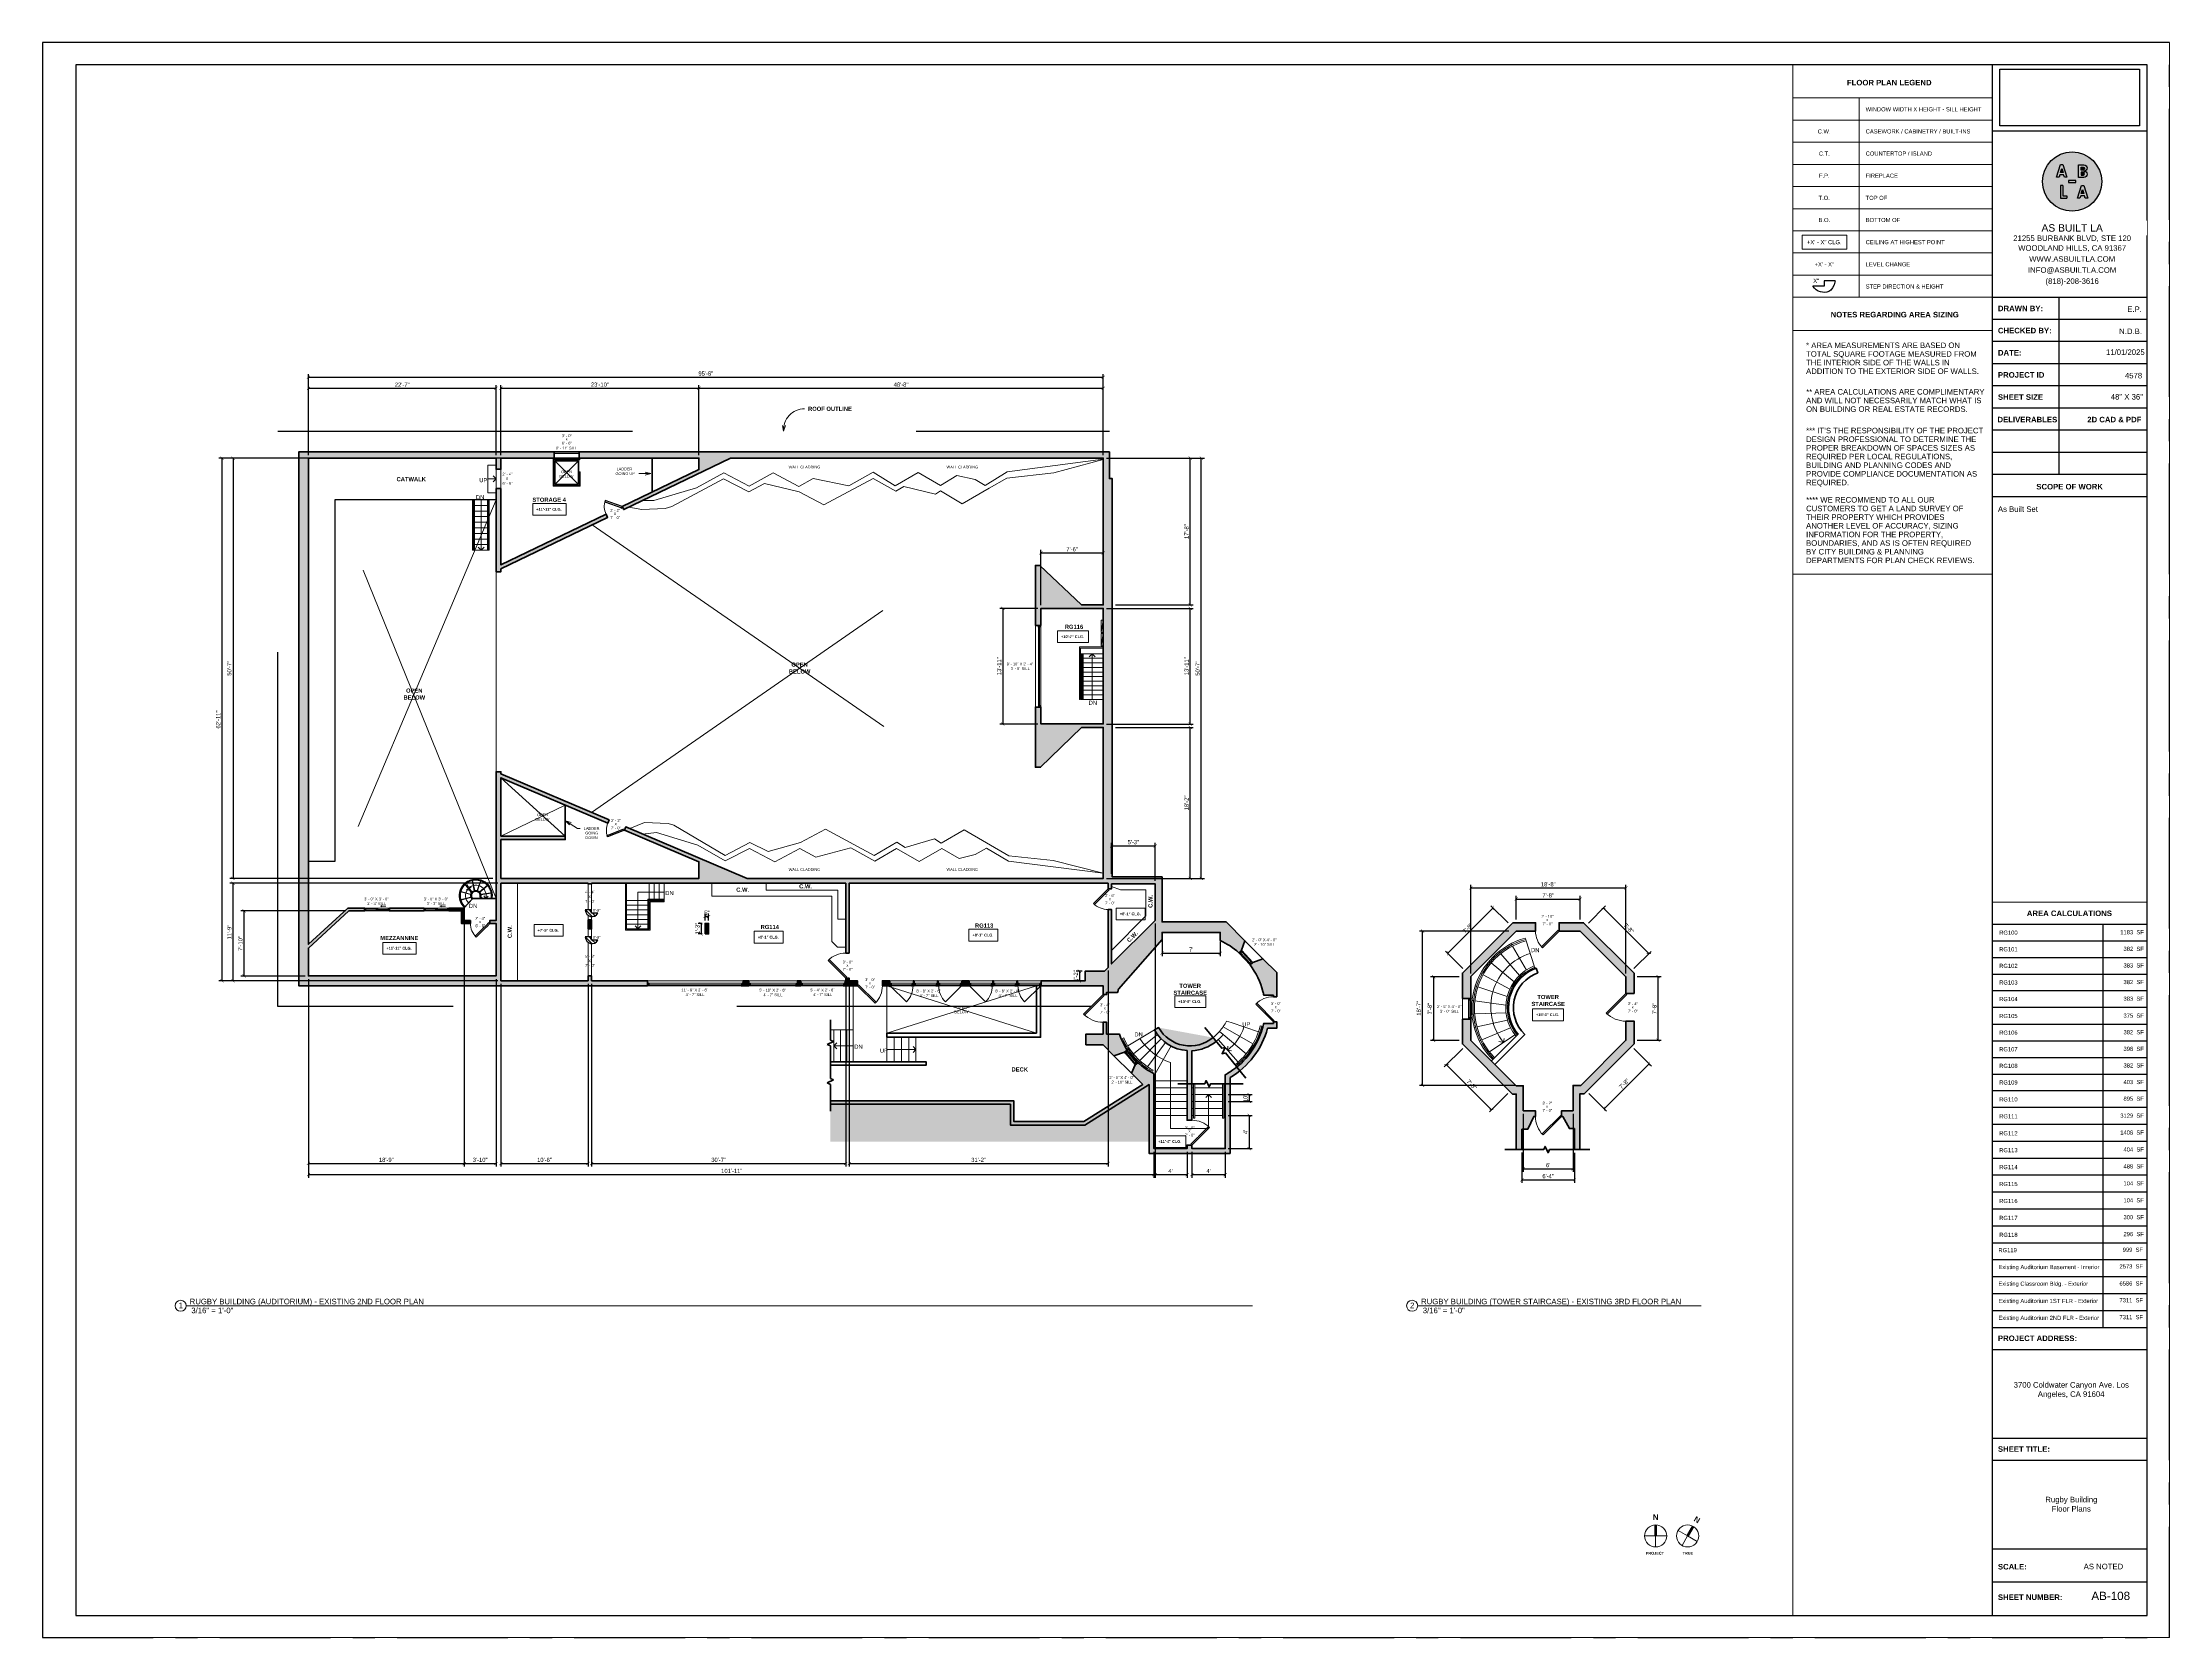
# Paper-space layout '9' of a CAD drawing. Header units: inches. Extents: x 0 to 48, y 0 to 36.
# The model-space entities are those that its viewports show. They can reach past a viewport. Long polylines and large blocks are cut down to what shows.
import ezdxf

# ---------------------------------------------------------------- set-up
doc = ezdxf.new("R2010")
doc.units = ezdxf.units.IN
doc.header["$MEASUREMENT"] = 0
doc.set_wipeout_variables(frame=1)
for name, pattern in [('CENTERX2', [4, 2.5, -0.5, 0.5, -0.5]), ('HIDDEN2', [0.1875, 0.125, -0.0625]), ('Overhead 1_16_', [0.101562, 0.0625, -0.039062])]:
    doc.linetypes.add(name, pattern=pattern)
for name, color, linetype, lineweight in [('A-ANNO', 2, 'Continuous', 5), ('A-ANNO-DIMS', 1, 'Continuous', 9), ('A-CASE', 4, 'Continuous', 9), ('A-DETAIL-1', 4, 'Continuous', 40), ('A-DETAIL-2', 20, 'Continuous', 25), ('A-DETAIL-3', 40, 'Continuous', 15), ('A-DETL', 90, 'Continuous', 9), ('A-DETL-MEDM', 33, 'Continuous', 30), ('A-DETL-THIN', 151, 'Continuous', 9), ('A-DOOR', 1, 'Continuous', 18), ('A-EQPT', 150, 'Continuous', 9), ('A-GLAZ', 2, 'Continuous', 30), ('A-HIDDEN', 2, 'HIDDEN2', 18), ('A-RAILING', 4, 'Continuous', 9), ('A-STRS', 4, 'Continuous', 9), ('A-STRS-MBND', 31, 'Overhead 1_16_', 9), ('A-WALL', 3, 'Continuous', 40), ('A-WINDOWS', 2, 'Continuous', 18), ('S-STRS-MBND', 31, 'Continuous', 9)]:
    doc.layers.add(name, color=color, linetype=linetype, lineweight=lineweight)
doc.layers.add('A-HATCH', color=9, linetype='Continuous')
doc.layers.add('A-TB', color=7, linetype='Continuous')
doc.styles.add('Arial', font='arial.ttf')
doc.styles.add('Arial_1', font='arial.ttf', dxfattribs={"height": 0.0625})
doc.styles.add('Arial_2', font='arial.ttf', dxfattribs={"height": 3})
doc.styles.add('Arial_3', font='arial.ttf', dxfattribs={"height": 0.125})
doc.styles.add('Arial_4', font='arial.ttf', dxfattribs={"height": 3})
doc.styles.add('Arial_5', font='arial.ttf', dxfattribs={"height": 0.09375})
doc.styles.add('Arial_B', font='arialbd.ttf', dxfattribs={"height": 4.5})
doc.styles.add('Arial_B_1', font='arialbd.ttf', dxfattribs={"height": 3})
doc.styles.add('Arial_B_2', font='arialbd.ttf', dxfattribs={"height": 0.125})
doc.styles.add('Arial_B_3', font='arialbd.ttf', dxfattribs={"height": 0.0625})
doc.styles.add('JC', font='arial.ttf', dxfattribs={"height": 0.125})
doc.dimstyles.new('JC-DIMS', dxfattribs={"dimtxt": 0.125, "dimasz": 0.09375, "dimexe": 0.09375, "dimexo": 0.09375, "dimgap": 0.046875, "dimtad": 1, "dimdec": 1, "dimzin": 0, "dimdsep": 46, "dimlunit": 4, "dimtxsty": 'JC', "dimblk": 'ARCHTICK', "dimcen": 0.09, "dimclrd": 1, "dimclre": 1, "dimclrt": 256, "dimadec": 0, "dimazin": 0, "dimtfac": 1, "dimtdec": 1, "dimtofl": 0, "dimtmove": 1, "dimatfit": 3, "dimfxl": 1, "dimtolj": 1, "dimtzin": 0, "dimarcsym": 0})
picture_1 = doc.add_image_def('image1.png', size_in_pixel=(151, 61))
pattern_1 = [(135, (41433.553, 4952.684), (-2.828427, -2.828427), [])]

# ---------------------------------------------------------------- blocks, each defined once
blk = doc.blocks.new('JC_DOOR_SINGLE PANEL - SINGLE DOOR-1500334-4-2nd Floor - Auditorium')
at = {"layer": 'A-DOOR', "lineweight": 30}
for p, q in [((-6.2, 23.7), (-7.6, 22.3)), ((-7.6, 22.3), (13.6, 1.1)), ((15, 2.5), (-6.2, 23.7)), ((13.6, 1.1), (15, 2.5))]:
    blk.add_line(p, q, dxfattribs=at)
at = {"layer": 'A-DOOR', "lineweight": 9}
blk.add_arc((15, 2.5), 30, 135, 180, dxfattribs=at)
blk = doc.blocks.new('JC_DOOR_SINGLE PANEL - SINGLE DOOR-1500512-4-2nd Floor - Auditorium')
at = {"layer": 'A-DOOR', "lineweight": 30}
for p, q in [((-7.5, 29), (-8.9, 27.5)), ((-8.9, 27.5), (16.6, 2.1)), ((18, 3.5), (-7.5, 29)), ((16.6, 2.1), (18, 3.5))]:
    blk.add_line(p, q, dxfattribs=at)
at = {"layer": 'A-DOOR', "lineweight": 9}
blk.add_arc((18, 3.5), 36, 135, 180, dxfattribs=at)
blk = doc.blocks.new('JC_DOOR_SINGLE PANEL - SINGLE DOOR-1489136-4-2nd Floor - Auditorium')
at = {"layer": 'A-DOOR', "lineweight": 30}
for p, q in [((-8.9, -26.5), (16.6, -1.1)), ((-7.5, -28), (-8.9, -26.5)), ((18, -2.5), (-7.5, -28)), ((16.6, -1.1), (18, -2.5))]:
    blk.add_line(p, q, dxfattribs=at)
at = {"layer": 'A-DOOR', "lineweight": 9}
blk.add_arc((18, -2.5), 36, 180, 225, dxfattribs=at)
blk = doc.blocks.new('JC_OPENING DOOR - OPENING DOOR-1501209-4-2nd Floor - Auditorium')
at = {"linetype": 'HIDDEN2'}
for p, q in [((14.3, 2.5), (-34.3, 2.5)), ((33.7, 2.5), (22, 2.5)), ((-34.3, -2.5), (12.5, -2.5)), ((22, -2.5), (33.7, -2.5))]:
    blk.add_line(p, q, dxfattribs=at)
for p, q in [((-34.3, 2.5), (-34.3, -2.5)), ((33.7, -2.5), (33.7, 2.5))]:
    blk.add_line(p, q)
blk = doc.blocks.new('JC_OPENING DOOR - OPENING DOOR-1501301-4-2nd Floor - Auditorium')
at = {"color": 1, "linetype": 'HIDDEN2'}
for p, q in [((11.3, 2.5), (-26.3, 2.5)), ((25.7, 2.5), (20.9, 2.5)), ((-26.3, -2.5), (11.3, -2.5)), ((19.1, -2.5), (25.7, -2.5))]:
    blk.add_line(p, q, dxfattribs=at)
at = {"color": 1}
for p, q in [((-26.3, 2.5), (-26.3, -2.5)), ((25.7, -2.5), (25.7, 2.5))]:
    blk.add_line(p, q, dxfattribs=at)
blk = doc.blocks.new('Top Rail Type - Top Rail_Internal_-V1-4-2nd Floor - Auditorium')
at = {"layer": 'A-RAILING'}
for p, q in [((-1073.6, -934.4), (-1073.6, -1002.2)), ((-1072.1, -934.4), (-1072.1, -1000.7)), ((-1039.4, -959.9), (-1017.6, -959.9)), ((-1039.4, -1000.7), (-1039.4, -959.9)), ((-1037.9, -961.4), (-1017.6, -961.4)), ((-1037.9, -1002.2), (-1037.9, -961.4)), ((-1017.6, -959.9), (-1017.6, -961.4)), ((-1073.6, -1002.2), (-1037.9, -1002.2)), ((-1072.1, -1000.7), (-1039.4, -1000.7))]:
    blk.add_line(p, q, dxfattribs=at)
blk = doc.blocks.new('JC_DOOR_SINGLE PANEL - SINGLE DOOR-1504068-4-2nd Floor - Auditorium')
at = {"layer": 'A-DOOR', "lineweight": 30}
for p, q in [((-7.2, -20.4), (12.6, -0.6)), ((-5.8, -21.8), (-7.2, -20.4)), ((14, -2), (-5.8, -21.8)), ((12.6, -0.6), (14, -2))]:
    blk.add_line(p, q, dxfattribs=at)
at = {"layer": 'A-DOOR', "lineweight": 9}
blk.add_arc((14, -2), 28, 180, 225, dxfattribs=at)
blk = doc.blocks.new('JC_FIXED WINDOW - MUNTIN - FIXED WINDOW-1505707-4-2nd Floor - Auditorium')
at = {"layer": 'A-GLAZ'}
for p, q in [((-59, 4), (-59, -4)), ((59, 4), (59, -4)), ((-56.25, -0.5), (-59, -0.5)), ((-59, -4), (-57.75, -4)), ((-58.5, -0.5), (-58.5, -2.25)), ((-58.5, -2.25), (-57.75, -2.25)), ((-56.25, -2.25), (-57.75, -2.25)), ((-57.75, -2.25), (-57.75, -4)), ((-56.25, -0.5), (-56.25, -2.25)), ((56.25, -0.5), (59, -0.5)), ((56.25, -0.5), (56.25, -2.25)), ((56.25, -2.25), (58.5, -2.25)), ((57.75, -2.25), (57.75, -4)), ((57.75, -4), (59, -4)), ((58.5, -0.5), (58.5, -2.25))]:
    blk.add_line(p, q, dxfattribs=at)
at = {"layer": 'A-GLAZ', "lineweight": 9}
for p, q in [((57.75, -4), (-57.75, -4)), ((56.25, -0.5), (-56.25, -0.5))]:
    blk.add_line(p, q, dxfattribs=at)
at = {"layer": 'A-GLAZ', "lineweight": 40}
blk.add_line((-56.25, -1.375), (56.25, -1.375), dxfattribs=at)
at = {"layer": 'A-WINDOWS'}
for p, q in [((59, 4), (-59, 4)), ((-59, -4), (59, -4))]:
    blk.add_line(p, q, dxfattribs=at)
blk = doc.blocks.new('Top Rail Type - Top Rail_Internal_-1505954-4-2nd Floor - Auditorium')
at = {"layer": 'A-RAILING'}
blk.add_line((-417.2, -668.9), (-417, -668.9), dxfattribs=at)
blk.add_open_spline([(-417.2, -593.8), (-417.2, -593.9), (-417.2, -593.9), (-417.1, -593.9), (-417.1, -594), (-417.1, -594), (-417, -594)], degree=3, knots=[0.46086968, 0.46086968, 0.46086968, 0.46086968, 0.47916667, 0.5, 0.52083333, 0.53913032, 0.53913032, 0.53913032, 0.53913032], dxfattribs=at)
blk = doc.blocks.new('Top Rail Type - Top Rail_Internal_-V2-4-2nd Floor - Auditorium')
at = {"layer": 'A-RAILING'}
for p, q in [((-417.9, -593.2), (-417.9, -668.9)), ((-383.6, -593.2), (-417.9, -593.2)), ((-416.4, -594.7), (-416.4, -668.9)), ((-383.6, -594.7), (-416.4, -594.7)), ((-416.4, -668.9), (-417.9, -668.9))]:
    blk.add_line(p, q, dxfattribs=at)
blk = doc.blocks.new('Railing - Railing-1506546-4-2nd Floor - Auditorium')
at = {"layer": 'A-RAILING'}
blk.add_line((-1303.6, -933.4), (-1303.2, -934.3), dxfattribs=at)
blk.add_line((-1303.6, -933.4), (-1303.2, -934.3), dxfattribs=at)
blk.add_line((-1303.6, -933.4), (-1303.2, -934.3), dxfattribs=at)
blk.add_line((-1303.6, -933.4), (-1303.2, -934.3), dxfattribs=at)
blk.add_line((-1303.6, -933.4), (-1303.2, -934.3), dxfattribs=at)
at = {"layer": 'A-RAILING', "linetype": 'HIDDEN2'}
for points in [[(-1303.6, -933.4), (-1305, -934.4), (-1307.5, -936.7), (-1310.5, -940.9), (-1312.5, -945.6), (-1313.4, -950.7), (-1313.2, -955.8), (-1311.9, -960.8), (-1309.6, -965.4), (-1307.4, -968), (-1306.1, -969.2)], [(-1303.6, -933.4), (-1305, -934.4), (-1307.5, -936.7), (-1310.5, -940.9), (-1312.5, -945.6), (-1313.4, -950.7), (-1313.2, -955.8), (-1311.9, -960.8), (-1309.6, -965.4), (-1307.4, -968), (-1306.1, -969.2)], [(-1303.6, -933.4), (-1305, -934.4), (-1307.5, -936.7), (-1310.5, -940.9), (-1312.5, -945.6), (-1313.4, -950.7), (-1313.2, -955.8), (-1311.9, -960.8), (-1309.6, -965.4), (-1307.4, -968), (-1306.1, -969.2)], [(-1303.6, -933.4), (-1305, -934.4), (-1307.5, -936.7), (-1310.5, -940.9), (-1312.5, -945.6), (-1313.4, -950.7), (-1313.2, -955.8), (-1311.9, -960.8), (-1309.6, -965.4), (-1307.4, -968), (-1306.1, -969.2)], [(-1303.6, -933.4), (-1305, -934.4), (-1307.5, -936.7), (-1310.5, -940.9), (-1312.5, -945.6), (-1313.4, -950.7), (-1313.2, -955.8), (-1311.9, -960.8), (-1309.6, -965.4), (-1307.4, -968), (-1306.1, -969.2)], [(-1303.2, -934.3), (-1304.5, -935.3), (-1306.9, -937.5), (-1309.7, -941.5), (-1311.6, -946.1), (-1312.4, -950.9), (-1312.2, -955.8), (-1310.9, -960.5), (-1308.7, -964.9), (-1306.6, -967.4), (-1305.4, -968.5)], [(-1303.2, -934.3), (-1304.5, -935.3), (-1306.9, -937.5), (-1309.7, -941.5), (-1311.6, -946.1), (-1312.4, -950.9), (-1312.2, -955.8), (-1310.9, -960.5), (-1308.7, -964.9), (-1306.6, -967.4), (-1305.4, -968.5)], [(-1303.2, -934.3), (-1304.5, -935.3), (-1306.9, -937.5), (-1309.7, -941.5), (-1311.6, -946.1), (-1312.4, -950.9), (-1312.2, -955.8), (-1310.9, -960.5), (-1308.7, -964.9), (-1306.6, -967.4), (-1305.4, -968.5)], [(-1303.2, -934.3), (-1304.5, -935.3), (-1306.9, -937.5), (-1309.7, -941.5), (-1311.6, -946.1), (-1312.4, -950.9), (-1312.2, -955.8), (-1310.9, -960.5), (-1308.7, -964.9), (-1306.6, -967.4), (-1305.4, -968.5)], [(-1303.2, -934.3), (-1304.5, -935.3), (-1306.9, -937.5), (-1309.7, -941.5), (-1311.6, -946.1), (-1312.4, -950.9), (-1312.2, -955.8), (-1310.9, -960.5), (-1308.7, -964.9), (-1306.6, -967.4), (-1305.4, -968.5)]]:
    blk.add_open_spline(points, degree=3, dxfattribs=at)
at = {"layer": 'A-RAILING'}
for points in [[(-1266.4, -951.3), (-1266.5, -949.6), (-1267, -946.2), (-1268.9, -941.5), (-1271.7, -937.3), (-1275.3, -933.7), (-1279.6, -931.1), (-1284.4, -929.4), (-1289.4, -928.7), (-1294.5, -929.2), (-1299.3, -930.7), (-1302.3, -932.4), (-1303.6, -933.4)], [(-1267.4, -951.5), (-1267.5, -949.9), (-1268, -946.7), (-1269.7, -942.1), (-1272.4, -938), (-1275.9, -934.6), (-1280.1, -932), (-1284.7, -930.3), (-1289.5, -929.8), (-1294.4, -930.2), (-1299.1, -931.7), (-1301.9, -933.4), (-1303.2, -934.3)], [(-1300.3, -932.5), (-1301.3, -933), (-1302.3, -933.6), (-1303.2, -934.3)], [(-1300.3, -932.5), (-1301.3, -933), (-1302.3, -933.6), (-1303.2, -934.3)], [(-1300.3, -932.5), (-1301.3, -933), (-1302.3, -933.6), (-1303.2, -934.3)], [(-1300.3, -932.5), (-1301.3, -933), (-1302.3, -933.6), (-1303.2, -934.3)], [(-1299.5, -931), (-1299.9, -931.2), (-1300.2, -931.3), (-1300.6, -931.5)], [(-1299.5, -931), (-1299.9, -931.2), (-1300.2, -931.3), (-1300.6, -931.5)], [(-1299.5, -931), (-1299.9, -931.2), (-1300.2, -931.3), (-1300.6, -931.5)], [(-1299.5, -931), (-1299.9, -931.2), (-1300.2, -931.3), (-1300.6, -931.5)], [(-1297.1, -931.1), (-1297.9, -931.4), (-1298.6, -931.7), (-1299.3, -932)], [(-1297.1, -931.1), (-1297.9, -931.4), (-1298.6, -931.7), (-1299.3, -932)], [(-1297.1, -931.1), (-1297.9, -931.4), (-1298.6, -931.7), (-1299.3, -932)], [(-1297.1, -931.1), (-1297.9, -931.4), (-1298.6, -931.7), (-1299.3, -932)], [(-1295.9, -929.7), (-1296.4, -929.8), (-1296.8, -930), (-1297.3, -930.1)], [(-1295.9, -929.7), (-1296.4, -929.8), (-1296.8, -930), (-1297.3, -930.1)], [(-1295.9, -929.7), (-1296.4, -929.8), (-1296.8, -930), (-1297.3, -930.1)], [(-1295.9, -929.7), (-1296.4, -929.8), (-1296.8, -930), (-1297.3, -930.1)], [(-1293.8, -930.3), (-1294.5, -930.4), (-1295.2, -930.6), (-1295.8, -930.7)], [(-1293.8, -930.3), (-1294.5, -930.4), (-1295.2, -930.6), (-1295.8, -930.7)], [(-1293.8, -930.3), (-1294.5, -930.4), (-1295.2, -930.6), (-1295.8, -930.7)], [(-1293.8, -930.3), (-1294.5, -930.4), (-1295.2, -930.6), (-1295.8, -930.7)], [(-1292.3, -929.1), (-1292.8, -929.1), (-1293.3, -929.2), (-1293.8, -929.3)], [(-1292.3, -929.1), (-1292.8, -929.1), (-1293.3, -929.2), (-1293.8, -929.3)], [(-1292.3, -929.1), (-1292.8, -929.1), (-1293.3, -929.2), (-1293.8, -929.3)], [(-1292.3, -929.1), (-1292.8, -929.1), (-1293.3, -929.2), (-1293.8, -929.3)], [(-1290.3, -929.9), (-1291, -929.9), (-1291.7, -930), (-1292.4, -930.1)], [(-1290.3, -929.9), (-1291, -929.9), (-1291.7, -930), (-1292.4, -930.1)], [(-1290.3, -929.9), (-1291, -929.9), (-1291.7, -930), (-1292.4, -930.1)], [(-1290.3, -929.9), (-1291, -929.9), (-1291.7, -930), (-1292.4, -930.1)], [(-1288.7, -929), (-1289.2, -928.9), (-1289.7, -928.9), (-1290.2, -928.9)], [(-1288.7, -929), (-1289.2, -928.9), (-1289.7, -928.9), (-1290.2, -928.9)], [(-1288.7, -929), (-1289.2, -928.9), (-1289.7, -928.9), (-1290.2, -928.9)], [(-1288.7, -929), (-1289.2, -928.9), (-1289.7, -928.9), (-1290.2, -928.9)], [(-1286.9, -930.1), (-1287.5, -930), (-1288.2, -930), (-1288.9, -929.9)], [(-1286.9, -930.1), (-1287.5, -930), (-1288.2, -930), (-1288.9, -929.9)], [(-1286.9, -930.1), (-1287.5, -930), (-1288.2, -930), (-1288.9, -929.9)], [(-1286.9, -930.1), (-1287.5, -930), (-1288.2, -930), (-1288.9, -929.9)], [(-1285.1, -929.4), (-1285.6, -929.3), (-1286.1, -929.2), (-1286.6, -929.2)], [(-1285.1, -929.4), (-1285.6, -929.3), (-1286.1, -929.2), (-1286.6, -929.2)], [(-1285.1, -929.4), (-1285.6, -929.3), (-1286.1, -929.2), (-1286.6, -929.2)], [(-1285.1, -929.4), (-1285.6, -929.3), (-1286.1, -929.2), (-1286.6, -929.2)], [(-1283.4, -930.9), (-1284.1, -930.7), (-1284.8, -930.5), (-1285.5, -930.4)], [(-1283.4, -930.9), (-1284.1, -930.7), (-1284.8, -930.5), (-1285.5, -930.4)], [(-1283.4, -930.9), (-1284.1, -930.7), (-1284.8, -930.5), (-1285.5, -930.4)], [(-1283.4, -930.9), (-1284.1, -930.7), (-1284.8, -930.5), (-1285.5, -930.4)], [(-1281.7, -930.4), (-1282.1, -930.2), (-1282.5, -930.1), (-1283, -930)], [(-1281.7, -930.4), (-1282.1, -930.2), (-1282.5, -930.1), (-1283, -930)], [(-1281.7, -930.4), (-1282.1, -930.2), (-1282.5, -930.1), (-1283, -930)], [(-1281.7, -930.4), (-1282.1, -930.2), (-1282.5, -930.1), (-1283, -930)], [(-1280, -932.2), (-1280.7, -931.9), (-1281.4, -931.6), (-1282.1, -931.3)], [(-1280, -932.2), (-1280.7, -931.9), (-1281.4, -931.6), (-1282.1, -931.3)], [(-1280, -932.2), (-1280.7, -931.9), (-1281.4, -931.6), (-1282.1, -931.3)], [(-1280, -932.2), (-1280.7, -931.9), (-1281.4, -931.6), (-1282.1, -931.3)], [(-1278.4, -931.9), (-1278.7, -931.7), (-1279.1, -931.5), (-1279.4, -931.4)], [(-1278.4, -931.9), (-1278.7, -931.7), (-1279.1, -931.5), (-1279.4, -931.4)], [(-1278.4, -931.9), (-1278.7, -931.7), (-1279.1, -931.5), (-1279.4, -931.4)], [(-1278.4, -931.9), (-1278.7, -931.7), (-1279.1, -931.5), (-1279.4, -931.4)], [(-1273.6, -936.9), (-1274.4, -936.1), (-1276.1, -934.6), (-1278, -933.3), (-1279, -932.7)], [(-1273.6, -936.9), (-1274.4, -936.1), (-1276.1, -934.6), (-1278, -933.3), (-1279, -932.7)], [(-1273.6, -936.9), (-1274.4, -936.1), (-1276.1, -934.6), (-1278, -933.3), (-1279, -932.7)], [(-1273.6, -936.9), (-1274.4, -936.1), (-1276.1, -934.6), (-1278, -933.3), (-1279, -932.7)], [(-1272, -937.2), (-1272.2, -936.9), (-1272.5, -936.6), (-1272.8, -936.3)], [(-1272, -937.2), (-1272.2, -936.9), (-1272.5, -936.6), (-1272.8, -936.3)], [(-1272, -937.2), (-1272.2, -936.9), (-1272.5, -936.6), (-1272.8, -936.3)], [(-1272, -937.2), (-1272.2, -936.9), (-1272.5, -936.6), (-1272.8, -936.3)], [(-1271.4, -939.6), (-1271.8, -939), (-1272.3, -938.4), (-1272.8, -937.8)], [(-1271.4, -939.6), (-1271.8, -939), (-1272.3, -938.4), (-1272.8, -937.8)], [(-1271.4, -939.6), (-1271.8, -939), (-1272.3, -938.4), (-1272.8, -937.8)], [(-1271.4, -939.6), (-1271.8, -939), (-1272.3, -938.4), (-1272.8, -937.8)], [(-1269.7, -942.6), (-1270, -942), (-1270.3, -941.3), (-1270.7, -940.7)], [(-1269.7, -942.6), (-1270, -942), (-1270.3, -941.3), (-1270.7, -940.7)], [(-1269.7, -942.6), (-1270, -942), (-1270.3, -941.3), (-1270.7, -940.7)], [(-1269.7, -942.6), (-1270, -942), (-1270.3, -941.3), (-1270.7, -940.7)], [(-1269.8, -940.3), (-1270, -939.9), (-1270.3, -939.5), (-1270.5, -939.1)], [(-1269.8, -940.3), (-1270, -939.9), (-1270.3, -939.5), (-1270.5, -939.1)], [(-1269.8, -940.3), (-1270, -939.9), (-1270.3, -939.5), (-1270.5, -939.1)], [(-1269.8, -940.3), (-1270, -939.9), (-1270.3, -939.5), (-1270.5, -939.1)], [(-1268.4, -945.8), (-1268.6, -945.2), (-1268.8, -944.5), (-1269.1, -943.9)], [(-1268.4, -945.8), (-1268.6, -945.2), (-1268.8, -944.5), (-1269.1, -943.9)], [(-1268.4, -945.8), (-1268.6, -945.2), (-1268.8, -944.5), (-1269.1, -943.9)], [(-1268.4, -945.8), (-1268.6, -945.2), (-1268.8, -944.5), (-1269.1, -943.9)], [(-1268.1, -943.6), (-1268.3, -943.1), (-1268.5, -942.7), (-1268.7, -942.2)], [(-1268.1, -943.6), (-1268.3, -943.1), (-1268.5, -942.7), (-1268.7, -942.2)], [(-1268.1, -943.6), (-1268.3, -943.1), (-1268.5, -942.7), (-1268.7, -942.2)], [(-1268.1, -943.6), (-1268.3, -943.1), (-1268.5, -942.7), (-1268.7, -942.2)], [(-1267.6, -949.2), (-1267.7, -948.5), (-1267.9, -947.9), (-1268, -947.2)], [(-1267.6, -949.2), (-1267.7, -948.5), (-1267.9, -947.9), (-1268, -947.2)], [(-1267.6, -949.2), (-1267.7, -948.5), (-1267.9, -947.9), (-1268, -947.2)], [(-1267.6, -949.2), (-1267.7, -948.5), (-1267.9, -947.9), (-1268, -947.2)], [(-1267.4, -951.5), (-1267.4, -951.2), (-1267.5, -950.9), (-1267.5, -950.6)], [(-1267.4, -951.5), (-1267.4, -951.2), (-1267.5, -950.9), (-1267.5, -950.6)], [(-1267.4, -951.5), (-1267.4, -951.2), (-1267.5, -950.9), (-1267.5, -950.6)], [(-1267.4, -951.5), (-1267.4, -951.2), (-1267.5, -950.9), (-1267.5, -950.6)], [(-1267, -947), (-1267.1, -946.5), (-1267.3, -946.1), (-1267.4, -945.6)], [(-1267, -947), (-1267.1, -946.5), (-1267.3, -946.1), (-1267.4, -945.6)], [(-1267, -947), (-1267.1, -946.5), (-1267.3, -946.1), (-1267.4, -945.6)], [(-1267, -947), (-1267.1, -946.5), (-1267.3, -946.1), (-1267.4, -945.6)], [(-1266.5, -950.6), (-1266.5, -950.1), (-1266.6, -949.6), (-1266.6, -949.1)], [(-1266.5, -950.6), (-1266.5, -950.1), (-1266.6, -949.6), (-1266.6, -949.1)], [(-1266.5, -950.6), (-1266.5, -950.1), (-1266.6, -949.6), (-1266.6, -949.1)], [(-1266.5, -950.6), (-1266.5, -950.1), (-1266.6, -949.6), (-1266.6, -949.1)]]:
    blk.add_open_spline(points, degree=3, dxfattribs=at)
blk = doc.blocks.new('Railing - Railing-1506550-4-2nd Floor - Auditorium')
at = {"layer": 'A-RAILING'}
blk.add_line((-1296.6, -949.1), (-1296.1, -950.4), dxfattribs=at)
blk.add_line((-1296.6, -949.1), (-1296.1, -950.4), dxfattribs=at)
blk.add_line((-1296.6, -949.1), (-1296.1, -950.4), dxfattribs=at)
blk.add_line((-1296.6, -949.1), (-1296.1, -950.4), dxfattribs=at)
blk.add_line((-1296.6, -949.1), (-1296.1, -950.4), dxfattribs=at)
at = {"layer": 'A-RAILING', "linetype": 'HIDDEN2'}
for points in [[(-1296.6, -949.1), (-1297, -949.8), (-1297.4, -951.4), (-1297.4, -953.7), (-1296.6, -956), (-1295.6, -957.2), (-1295.1, -957.8)], [(-1296.6, -949.1), (-1297, -949.8), (-1297.4, -951.4), (-1297.4, -953.7), (-1296.6, -956), (-1295.6, -957.2), (-1295.1, -957.8)], [(-1296.6, -949.1), (-1297, -949.8), (-1297.4, -951.4), (-1297.4, -953.7), (-1296.6, -956), (-1295.6, -957.2), (-1295.1, -957.8)], [(-1296.6, -949.1), (-1297, -949.8), (-1297.4, -951.4), (-1297.4, -953.7), (-1296.6, -956), (-1295.6, -957.2), (-1295.1, -957.8)], [(-1296.6, -949.1), (-1297, -949.8), (-1297.4, -951.4), (-1297.4, -953.7), (-1296.6, -956), (-1295.6, -957.2), (-1295.1, -957.8)], [(-1296.1, -950.4), (-1296.2, -951), (-1296.4, -952.2), (-1296.2, -954), (-1295.5, -955.7), (-1294.8, -956.6), (-1294.4, -957)], [(-1296.1, -950.4), (-1296.2, -951), (-1296.4, -952.2), (-1296.2, -954), (-1295.5, -955.7), (-1294.8, -956.6), (-1294.4, -957)], [(-1296.1, -950.4), (-1296.2, -951), (-1296.4, -952.2), (-1296.2, -954), (-1295.5, -955.7), (-1294.8, -956.6), (-1294.4, -957)], [(-1296.1, -950.4), (-1296.2, -951), (-1296.4, -952.2), (-1296.2, -954), (-1295.5, -955.7), (-1294.8, -956.6), (-1294.4, -957)], [(-1296.1, -950.4), (-1296.2, -951), (-1296.4, -952.2), (-1296.2, -954), (-1295.5, -955.7), (-1294.8, -956.6), (-1294.4, -957)]]:
    blk.add_open_spline(points, degree=3, dxfattribs=at)
at = {"layer": 'A-RAILING'}
for points in [[(-1294.3, -946.3), (-1294.8, -946.7), (-1295.7, -947.6), (-1296.4, -948.6), (-1296.6, -949.1)], [(-1291.9, -946.2), (-1292.6, -946.4), (-1293.8, -947.1), (-1295.2, -948.5), (-1295.8, -949.8), (-1296.1, -950.4)], [(-1295.3, -948.8), (-1295.6, -949.3), (-1295.9, -949.8), (-1296.1, -950.4)], [(-1295.3, -948.8), (-1295.6, -949.3), (-1295.9, -949.8), (-1296.1, -950.4)], [(-1295.3, -948.8), (-1295.6, -949.3), (-1295.9, -949.8), (-1296.1, -950.4)], [(-1295.3, -948.8), (-1295.6, -949.3), (-1295.9, -949.8), (-1296.1, -950.4)], [(-1295.1, -947), (-1295.2, -947.1), (-1295.4, -947.3), (-1295.5, -947.5)], [(-1295.1, -947), (-1295.2, -947.1), (-1295.4, -947.3), (-1295.5, -947.5)], [(-1295.1, -947), (-1295.2, -947.1), (-1295.4, -947.3), (-1295.5, -947.5)], [(-1295.1, -947), (-1295.2, -947.1), (-1295.4, -947.3), (-1295.5, -947.5)], [(-1294.1, -947.4), (-1294.4, -947.7), (-1294.7, -948), (-1294.9, -948.3)], [(-1294.1, -947.4), (-1294.4, -947.7), (-1294.7, -948), (-1294.9, -948.3)], [(-1294.1, -947.4), (-1294.4, -947.7), (-1294.7, -948), (-1294.9, -948.3)], [(-1294.1, -947.4), (-1294.4, -947.7), (-1294.7, -948), (-1294.9, -948.3)], [(-1292.9, -945.5), (-1293.4, -945.7), (-1293.8, -946), (-1294.2, -946.3)], [(-1293.3, -945.7), (-1293.6, -945.8), (-1293.8, -946), (-1294, -946.1)], [(-1293.3, -945.7), (-1293.6, -945.8), (-1293.8, -946), (-1294, -946.1)], [(-1293.3, -945.7), (-1293.6, -945.8), (-1293.8, -946), (-1294, -946.1)], [(-1293.3, -945.7), (-1293.6, -945.8), (-1293.8, -946), (-1294, -946.1)], [(-1292.5, -946.4), (-1292.9, -946.6), (-1293.2, -946.8), (-1293.5, -947)], [(-1292.5, -946.4), (-1292.9, -946.6), (-1293.2, -946.8), (-1293.5, -947)], [(-1292.5, -946.4), (-1292.9, -946.6), (-1293.2, -946.8), (-1293.5, -947)], [(-1292.5, -946.4), (-1292.8, -946.6), (-1293.2, -946.8), (-1293.5, -947)], [(-1291.1, -945), (-1291.6, -945.1), (-1292.1, -945.2), (-1292.5, -945.4)], [(-1291.4, -945), (-1291.7, -945.1), (-1291.9, -945.2), (-1292.2, -945.2)], [(-1291.4, -945), (-1291.7, -945.1), (-1291.9, -945.2), (-1292.2, -945.2)], [(-1291.4, -945), (-1291.7, -945.1), (-1291.9, -945.2), (-1292.2, -945.2)], [(-1291.4, -945), (-1291.7, -945.1), (-1291.9, -945.2), (-1292.2, -945.2)], [(-1290.2, -945.9), (-1290.8, -945.9), (-1291.4, -946), (-1291.9, -946.2)], [(-1290.8, -945.9), (-1291.1, -946), (-1291.5, -946.1), (-1291.8, -946.2)], [(-1290.8, -945.9), (-1291.1, -946), (-1291.5, -946.1), (-1291.8, -946.2)], [(-1290.8, -945.9), (-1291.1, -946), (-1291.5, -946.1), (-1291.8, -946.2)], [(-1290.8, -945.9), (-1291.1, -946), (-1291.5, -946.1), (-1291.8, -946.2)], [(-1289.2, -944.9), (-1289.7, -944.8), (-1290.2, -944.9), (-1290.7, -944.9)], [(-1289.3, -944.9), (-1289.6, -944.9), (-1289.9, -944.9), (-1290.2, -944.9)], [(-1289.3, -944.9), (-1289.6, -944.9), (-1289.9, -944.9), (-1290.2, -944.9)], [(-1289.3, -944.9), (-1289.6, -944.9), (-1289.9, -944.9), (-1290.2, -944.9)], [(-1289.3, -944.9), (-1289.6, -944.9), (-1289.9, -944.9), (-1290.2, -944.9)], [(-1288.5, -946), (-1289, -945.9), (-1289.5, -945.8), (-1290.1, -945.9)], [(-1288.9, -945.9), (-1289.3, -945.9), (-1289.6, -945.9), (-1290, -945.9)], [(-1288.9, -945.9), (-1289.3, -945.9), (-1289.6, -945.9), (-1290, -945.9)], [(-1288.9, -945.9), (-1289.3, -945.9), (-1289.6, -945.9), (-1290, -945.9)], [(-1288.9, -945.9), (-1289.3, -945.9), (-1289.6, -945.9), (-1290, -945.9)], [(-1287.3, -945.3), (-1287.8, -945.1), (-1288.2, -945), (-1288.7, -944.9)], [(-1287.4, -945.3), (-1287.6, -945.2), (-1287.9, -945.1), (-1288.2, -945)], [(-1287.4, -945.3), (-1287.6, -945.2), (-1287.9, -945.1), (-1288.2, -945)], [(-1287.4, -945.3), (-1287.6, -945.2), (-1287.9, -945.1), (-1288.2, -945)], [(-1287.4, -945.3), (-1287.6, -945.2), (-1287.9, -945.1), (-1288.2, -945)], [(-1286.8, -946.6), (-1287.3, -946.4), (-1287.7, -946.2), (-1288.2, -946.1)], [(-1287.2, -946.4), (-1287.5, -946.3), (-1287.8, -946.2), (-1288.1, -946.1)], [(-1287.2, -946.4), (-1287.5, -946.3), (-1287.8, -946.2), (-1288.1, -946.1)], [(-1287.2, -946.4), (-1287.5, -946.3), (-1287.8, -946.2), (-1288.1, -946.1)], [(-1287.2, -946.4), (-1287.5, -946.3), (-1287.8, -946.2), (-1288.1, -946.1)], [(-1285.5, -946.3), (-1285.9, -946), (-1286.4, -945.7), (-1286.9, -945.5)], [(-1285.6, -947.4), (-1285.9, -947.2), (-1286.2, -947), (-1286.5, -946.8)], [(-1285.6, -947.4), (-1285.9, -947.2), (-1286.2, -947), (-1286.5, -946.8)], [(-1285.6, -947.4), (-1285.9, -947.2), (-1286.2, -947), (-1286.5, -946.8)], [(-1285.6, -947.4), (-1285.9, -947.2), (-1286.2, -947), (-1286.5, -946.8)], [(-1285.4, -947.6), (-1285.7, -947.3), (-1286.1, -947), (-1286.5, -946.8)], [(-1285.6, -946.2), (-1285.8, -946), (-1286.1, -945.9), (-1286.3, -945.7)], [(-1285.6, -946.2), (-1285.8, -946), (-1286.1, -945.9), (-1286.3, -945.7)], [(-1285.6, -946.2), (-1285.8, -946), (-1286.1, -945.9), (-1286.3, -945.7)], [(-1285.6, -946.2), (-1285.8, -946), (-1286.1, -945.9), (-1286.3, -945.7)], [(-1284, -947.6), (-1284.4, -947.2), (-1284.8, -946.8), (-1285.2, -946.5)], [(-1284.2, -949.2), (-1284.4, -948.7), (-1284.7, -948.3), (-1285.1, -947.9)], [(-1284.4, -948.8), (-1284.6, -948.5), (-1284.8, -948.2), (-1285.1, -948)], [(-1284.4, -948.8), (-1284.6, -948.5), (-1284.8, -948.2), (-1285.1, -948)], [(-1284.4, -948.8), (-1284.6, -948.5), (-1284.8, -948.2), (-1285.1, -948)], [(-1284.4, -948.8), (-1284.6, -948.5), (-1284.8, -948.2), (-1285.1, -948)], [(-1284.1, -947.6), (-1284.3, -947.4), (-1284.5, -947.1), (-1284.7, -946.9)], [(-1284.1, -947.6), (-1284.3, -947.4), (-1284.5, -947.1), (-1284.7, -946.9)], [(-1284.1, -947.6), (-1284.3, -947.4), (-1284.5, -947.1), (-1284.7, -946.9)], [(-1284.1, -947.6), (-1284.3, -947.4), (-1284.5, -947.1), (-1284.7, -946.9)], [(-1283.4, -951.5), (-1283.5, -951.2), (-1283.6, -950.4), (-1283.9, -949.7), (-1284.1, -949.4)], [(-1283.6, -950.5), (-1283.7, -950.2), (-1283.9, -949.8), (-1284, -949.5)], [(-1283.6, -950.5), (-1283.7, -950.2), (-1283.9, -949.8), (-1284, -949.5)], [(-1283.6, -950.5), (-1283.7, -950.2), (-1283.9, -949.8), (-1284, -949.5)], [(-1283.6, -950.5), (-1283.7, -950.2), (-1283.9, -949.8), (-1284, -949.5)], [(-1283, -949.4), (-1283.2, -948.8), (-1283.5, -948.3), (-1283.9, -947.8)], [(-1283.4, -951.5), (-1283.4, -951.4), (-1283.4, -951.3), (-1283.5, -951.2)], [(-1283.4, -951.5), (-1283.4, -951.4), (-1283.4, -951.3), (-1283.5, -951.2)], [(-1283.4, -951.5), (-1283.4, -951.4), (-1283.4, -951.3), (-1283.5, -951.2)], [(-1283.4, -951.5), (-1283.4, -951.4), (-1283.4, -951.3), (-1283.5, -951.2)], [(-1283, -949.3), (-1283.1, -949), (-1283.3, -948.8), (-1283.4, -948.5)], [(-1283, -949.3), (-1283.1, -949), (-1283.3, -948.8), (-1283.4, -948.5)], [(-1283, -949.3), (-1283.1, -949), (-1283.3, -948.8), (-1283.4, -948.5)], [(-1283, -949.3), (-1283.1, -949), (-1283.3, -948.8), (-1283.4, -948.5)], [(-1282.4, -951.3), (-1282.5, -950.7), (-1282.7, -950.1), (-1282.9, -949.5)], [(-1282.4, -951.2), (-1282.5, -951), (-1282.5, -950.7), (-1282.6, -950.5)], [(-1282.4, -951.2), (-1282.5, -951), (-1282.5, -950.7), (-1282.6, -950.5)], [(-1282.4, -951.2), (-1282.5, -951), (-1282.5, -950.7), (-1282.6, -950.5)], [(-1282.4, -951.2), (-1282.5, -951), (-1282.5, -950.7), (-1282.6, -950.5)]]:
    blk.add_open_spline(points, degree=3, dxfattribs=at)
blk = doc.blocks.new('Top Rail Type - Top Rail_Internal_-1506556-4-2nd Floor - Auditorium')
at = {"layer": 'A-RAILING', "flags": 128}
for points in [[(-1267.7, -952.4), (-1267.8, -954.8), (-1268.1, -956.7)], [(-1266.2, -952.4), (-1266.3, -954.9), (-1266.6, -956.7)]]:
    blk.add_lwpolyline(points, dxfattribs=at)
at = {"layer": 'A-RAILING'}
for points, knots in [([(-1266.9, -951), (-1267, -951), (-1267.1, -951), (-1267.1, -951.1), (-1267.2, -951.1), (-1267.2, -951.1), (-1267.2, -951.1), (-1267.3, -951.1), (-1267.3, -951.2), (-1267.3, -951.2), (-1267.4, -951.3), (-1267.4, -951.3), (-1267.4, -951.3), (-1267.4, -951.4), (-1267.5, -951.4), (-1267.5, -951.5), (-1267.5, -951.6), (-1267.5, -951.6), (-1267.6, -951.7), (-1267.6, -951.8), (-1267.6, -951.9), (-1267.6, -952), (-1267.7, -952.2), (-1267.7, -952.3), (-1267.7, -952.4)], [0, 0, 0, 0, 0.083333, 0.125, 0.145833, 0.166667, 0.1875, 0.208333, 0.25, 0.291667, 0.3125, 0.333333, 0.354167, 0.375, 0.416667, 0.458333, 0.5, 0.541667, 0.583333, 0.625, 0.666667, 0.75, 0.833333, 1, 1, 1, 1]), ([(-1266.2, -952.4), (-1266.2, -952.3), (-1266.2, -952.1), (-1266.2, -951.9), (-1266.2, -951.8), (-1266.3, -951.7), (-1266.3, -951.6), (-1266.3, -951.5), (-1266.4, -951.4), (-1266.4, -951.4), (-1266.4, -951.4), (-1266.4, -951.3), (-1266.5, -951.2), (-1266.6, -951.2), (-1266.6, -951.1), (-1266.6, -951.1), (-1266.6, -951.1), (-1266.7, -951.1), (-1266.8, -951), (-1266.9, -951), (-1266.9, -951)], [0, 0, 0, 0, 0.2, 0.3, 0.35, 0.4, 0.475, 0.55, 0.5875, 0.596875, 0.60625, 0.625, 0.7, 0.775, 0.79375, 0.803125, 0.8125, 0.85, 0.925, 1, 1, 1, 1]), ([(-1267.7, -952.4), (-1267.7, -952.5), (-1267.7, -952.7), (-1267.6, -952.9), (-1267.6, -953), (-1267.6, -953.1), (-1267.6, -953.2), (-1267.5, -953.3), (-1267.5, -953.3), (-1267.5, -953.4), (-1267.5, -953.4), (-1267.5, -953.5), (-1267.4, -953.5), (-1267.4, -953.6), (-1267.3, -953.7), (-1267.3, -953.7), (-1267.3, -953.7), (-1267.2, -953.7), (-1267.2, -953.8), (-1267.1, -953.8), (-1267, -953.9), (-1267, -953.9)], [0, 0, 0, 0, 0.2, 0.3, 0.35, 0.4, 0.4375, 0.475, 0.55, 0.5875, 0.596875, 0.60625, 0.625, 0.7, 0.775, 0.79375, 0.803125, 0.8125, 0.85, 0.925, 1, 1, 1, 1]), ([(-1267, -953.9), (-1266.9, -953.9), (-1266.9, -953.9), (-1266.8, -953.8), (-1266.7, -953.8), (-1266.7, -953.8), (-1266.7, -953.8), (-1266.7, -953.8), (-1266.6, -953.7), (-1266.6, -953.7), (-1266.5, -953.7), (-1266.5, -953.6), (-1266.5, -953.6), (-1266.5, -953.6), (-1266.4, -953.5), (-1266.4, -953.5), (-1266.4, -953.4), (-1266.4, -953.4), (-1266.3, -953.3), (-1266.3, -953.3), (-1266.3, -953.2), (-1266.2, -953.1), (-1266.2, -953), (-1266.2, -953)], [0, 0, 0, 0, 0.0714286, 0.1071429, 0.125, 0.1428571, 0.1607143, 0.1785714, 0.2142857, 0.25, 0.2678571, 0.2857143, 0.3035714, 0.3214286, 0.3571429, 0.3928571, 0.4285714, 0.4642857, 0.5, 0.5357143, 0.5714286, 0.6428571, 0.7142857, 0.7142857, 0.7142857, 0.7142857])]:
    blk.add_open_spline(points, degree=3, knots=knots, dxfattribs=at)
blk.add_open_spline([(-1266.2, -953), (-1266.2, -952.9), (-1266.2, -952.7), (-1266.2, -952.5), (-1266.2, -952.4)], degree=3, dxfattribs=at)
blk = doc.blocks.new('Top Rail Type - Top Rail_Internal_-V3-4-2nd Floor - Auditorium')
at = {"layer": 'A-RAILING'}
blk.add_line((-1303.7, -933.3), (-1303.1, -934.5), dxfattribs=at)
at = {"layer": 'A-RAILING', "linetype": 'HIDDEN2'}
for points, knots in [([(-1303.7, -933.3), (-1305.2, -934.3), (-1308, -936.9), (-1311.2, -941.8), (-1313.2, -947.5), (-1313.7, -953.4), (-1312.6, -959.3), (-1310.2, -964.8), (-1307.7, -967.9), (-1306.2, -969.3)], [2.581628, 2.581628, 2.581628, 2.581628, 2.813253, 3.065724, 3.318196, 3.570667, 3.823139, 4.07561, 4.328081, 4.328081, 4.328081, 4.328081]), ([(-1303.1, -934.5), (-1304.5, -935.4), (-1307, -937.8), (-1310, -942.4), (-1311.9, -947.7), (-1312.4, -953.4), (-1311.4, -959), (-1309.1, -964.1), (-1306.7, -967.1), (-1305.3, -968.4)], [2.593783, 2.593783, 2.593783, 2.593783, 2.813253, 3.065724, 3.318196, 3.570667, 3.823139, 4.07561, 4.328081, 4.328081, 4.328081, 4.328081])]:
    blk.add_open_spline(points, degree=3, knots=knots, dxfattribs=at)
at = {"layer": 'A-RAILING'}
for points, knots in [([(-1266.7, -956.7), (-1266.5, -956), (-1266.1, -953.1), (-1266.4, -947.8), (-1268.7, -941.3), (-1272.7, -935.7), (-1278.1, -931.5), (-1284.5, -929.1), (-1291.4, -928.5), (-1297.8, -929.9), (-1301.8, -931.9), (-1303.5, -933.2), (-1303.7, -933.3)], [0.199775, 0.199775, 0.199775, 0.199775, 0.288539, 0.577078, 0.865616, 1.154155, 1.442694, 1.731233, 2.019771, 2.30831, 2.560781, 2.581628, 2.581628, 2.581628, 2.581628]), ([(-1268, -956.7), (-1267.8, -956), (-1267.4, -953.1), (-1267.7, -948), (-1269.8, -941.9), (-1273.6, -936.6), (-1278.8, -932.7), (-1284.8, -930.3), (-1291.3, -929.8), (-1297.4, -931.1), (-1301.2, -933.1), (-1302.9, -934.3), (-1303.1, -934.5)], [0.189149, 0.189149, 0.189149, 0.189149, 0.288539, 0.577078, 0.865616, 1.154155, 1.442694, 1.731233, 2.019771, 2.30831, 2.560781, 2.593783, 2.593783, 2.593783, 2.593783])]:
    blk.add_open_spline(points, degree=3, knots=knots, dxfattribs=at)
blk = doc.blocks.new('Top Rail Type - Top Rail_Internal_-1506567-4-2nd Floor - Auditorium')
at = {"layer": 'A-RAILING', "flags": 128}
for points in [[(-1283.6, -952), (-1283.6, -953.3), (-1283.9, -954.5), (-1284, -954.7)], [(-1282.1, -951.9), (-1282.1, -953.3), (-1282.4, -954.7), (-1282.6, -955.3)]]:
    blk.add_lwpolyline(points, dxfattribs=at)
at = {"layer": 'A-RAILING'}
for points, knots in [([(-1282.8, -951.1), (-1282.9, -951.1), (-1283, -951.2), (-1283.2, -951.2), (-1283.3, -951.3), (-1283.4, -951.4), (-1283.5, -951.6), (-1283.5, -951.6), (-1283.6, -951.8), (-1283.6, -951.9), (-1283.6, -952)], [0, 0, 0, 0, 0.142857, 0.285714, 0.428571, 0.571429, 0.678571, 0.732143, 0.785714, 1, 1, 1, 1]), ([(-1283.6, -952), (-1283.6, -952), (-1283.6, -952.1), (-1283.5, -952.3), (-1283.4, -952.5), (-1283.3, -952.6), (-1283.3, -952.7), (-1283.2, -952.7), (-1283.1, -952.8), (-1283.1, -952.8), (-1283, -952.8), (-1282.9, -952.8), (-1282.9, -952.8)], [0, 0, 0, 0, 0.142857, 0.285714, 0.428571, 0.571429, 0.678571, 0.732143, 0.785714, 0.839286, 0.892857, 1, 1, 1, 1]), ([(-1282.9, -952.8), (-1282.8, -952.8), (-1282.7, -952.8), (-1282.5, -952.8), (-1282.4, -952.7), (-1282.2, -952.5), (-1282.1, -952.3), (-1282.1, -952.1), (-1282.1, -952)], [0, 0, 0, 0, 0.142857, 0.285714, 0.428571, 0.571429, 0.785714, 1, 1, 1, 1]), ([(-1282.1, -952), (-1282.1, -952), (-1282.1, -951.8), (-1282.1, -951.7), (-1282.2, -951.5), (-1282.3, -951.4), (-1282.4, -951.3), (-1282.5, -951.2), (-1282.6, -951.2), (-1282.7, -951.2), (-1282.8, -951.1), (-1282.8, -951.1)], [0, 0, 0, 0, 0.142857, 0.285714, 0.428571, 0.571429, 0.678571, 0.785714, 0.839286, 0.892857, 1, 1, 1, 1]), ([(-1284, -954.7), (-1284, -954.7), (-1284, -954.7), (-1284, -954.7), (-1284, -954.7), (-1283.9, -954.7), (-1283.9, -954.8), (-1283.9, -954.8), (-1283.9, -954.8), (-1283.9, -954.8), (-1283.8, -954.8), (-1283.8, -954.8), (-1283.8, -954.8), (-1283.8, -954.8), (-1283.8, -954.8), (-1283.7, -954.8), (-1283.7, -954.8), (-1283.7, -954.9), (-1283.7, -954.9), (-1283.6, -954.9), (-1283.6, -954.9), (-1283.6, -954.9), (-1283.6, -954.9), (-1283.5, -954.9), (-1283.4, -955), (-1283.4, -955), (-1283.4, -955)], [-1, -1, -1, -1, -0.833333, -0.666667, -0.583333, -0.541667, -0.5, -0.458333, -0.416667, -0.375, -0.354167, -0.333333, -0.322917, -0.3125, -0.291667, -0.25, -0.208333, -0.1875, -0.177083, -0.166667, -0.15625, -0.145833, -0.125, -0.083333, -0.041667, 0, 0, 0, 0]), ([(-1283.4, -955), (-1283.3, -955), (-1283.3, -955), (-1283.2, -955.1), (-1283.1, -955.1), (-1283.1, -955.1), (-1283.1, -955.1), (-1283.1, -955.1), (-1283, -955.1), (-1283, -955.1), (-1282.9, -955.2), (-1282.9, -955.2), (-1282.9, -955.2), (-1282.9, -955.2), (-1282.9, -955.2), (-1282.9, -955.2), (-1282.8, -955.2), (-1282.8, -955.2), (-1282.8, -955.2), (-1282.8, -955.2), (-1282.8, -955.2), (-1282.7, -955.2), (-1282.7, -955.2), (-1282.7, -955.3), (-1282.7, -955.3), (-1282.6, -955.3), (-1282.6, -955.3)], [-1, -1, -1, -1, -0.95, -0.9, -0.85, -0.825, -0.8125, -0.8, -0.775, -0.75, -0.7, -0.65, -0.625, -0.6125, -0.6, -0.5875, -0.575, -0.55, -0.5, -0.45, -0.425, -0.4, -0.35, -0.3, -0.2, 0, 0, 0, 0])]:
    blk.add_open_spline(points, degree=3, knots=knots, dxfattribs=at)
blk = doc.blocks.new('Top Rail Type - Top Rail_Internal_-V4-4-2nd Floor - Auditorium')
at = {"layer": 'A-RAILING'}
for p, q in [((-1296.5, -949.3), (-1296.1, -950.2)), ((-1283.7, -954.9), (-1283, -955.1))]:
    blk.add_line(p, q, dxfattribs=at)
at = {"layer": 'A-RAILING', "linetype": 'HIDDEN2'}
for points, knots in [([(-1296.5, -949.3), (-1296.6, -949.5), (-1297, -950.4), (-1297.3, -951.9), (-1297.1, -954.1), (-1296.3, -956), (-1295.5, -957.2), (-1294.9, -957.6)], [3.100021, 3.100021, 3.100021, 3.100021, 3.182413, 3.46883, 3.755247, 4.041664, 4.328081, 4.328081, 4.328081, 4.328081]), ([(-1296.1, -950.2), (-1296.3, -950.8), (-1296.6, -952), (-1296.4, -953.9), (-1295.7, -955.7), (-1294.9, -956.7), (-1294.5, -957.2)], [3.19369, 3.19369, 3.19369, 3.19369, 3.46883, 3.755247, 4.041664, 4.328081, 4.328081, 4.328081, 4.328081])]:
    blk.add_open_spline(points, degree=3, knots=knots, dxfattribs=at)
at = {"layer": 'A-RAILING'}
for points, knots in [([(-1283, -955.1), (-1282.8, -954.5), (-1282.5, -953.3), (-1282.5, -951.4), (-1283, -949.6), (-1283.9, -948), (-1285.2, -946.6), (-1286.8, -945.6), (-1288.6, -945.1), (-1290.5, -945), (-1292.5, -945.4), (-1294.4, -946.5), (-1295.7, -947.8), (-1296.3, -948.9), (-1296.5, -949.3)], [0, 0, 0, 0, 0.254593, 0.509186, 0.763779, 1.018372, 1.272965, 1.527558, 1.782151, 2.036744, 2.323161, 2.609578, 2.895996, 3.100021, 3.100021, 3.100021, 3.100021]), ([(-1283.7, -954.9), (-1283.5, -954.3), (-1283.2, -953.2), (-1283.2, -951.5), (-1283.6, -949.9), (-1284.4, -948.4), (-1285.6, -947.1), (-1287.1, -946.2), (-1288.7, -945.7), (-1290.5, -945.6), (-1292.3, -946.1), (-1294, -947), (-1295.3, -948.4), (-1295.9, -949.5), (-1296.1, -950.2), (-1296.1, -950.2)], [0, 0, 0, 0, 0.254593, 0.509186, 0.763779, 1.018372, 1.272965, 1.527558, 1.782151, 2.036744, 2.323161, 2.609578, 2.895996, 3.182413, 3.19369, 3.19369, 3.19369, 3.19369])]:
    blk.add_open_spline(points, degree=3, knots=knots, dxfattribs=at)
blk = doc.blocks.new('JC_FIXED WINDOW - MUNTIN - FIXED WINDOW-1550876-4-2nd Floor - Auditorium')
at = {"layer": 'A-GLAZ'}
for p, q in [((-35, -3.5), (-35, 3.5)), ((-35, 0), (-33.75, 0)), ((-33.75, -1.75), (-33.75, 0)), ((33.75, 0), (35, 0)), ((33.75, -1.75), (33.75, 0)), ((35, -3.5), (35, 3.5)), ((-32.25, -3.5), (-35, -3.5)), ((-34.5, -3.5), (-34.5, -1.75)), ((-34.5, -1.75), (-33.75, -1.75)), ((-32.25, -1.75), (-33.75, -1.75)), ((-32.25, -3.5), (-32.25, -1.75)), ((32.25, -1.75), (34.5, -1.75)), ((32.25, -3.5), (32.25, -1.75)), ((32.25, -3.5), (35, -3.5)), ((34.5, -3.5), (34.5, -1.75))]:
    blk.add_line(p, q, dxfattribs=at)
at = {"layer": 'A-GLAZ', "lineweight": 9}
for p, q in [((33.75, 0), (-33.75, 0)), ((32.25, -3.5), (-32.25, -3.5))]:
    blk.add_line(p, q, dxfattribs=at)
at = {"layer": 'A-GLAZ', "lineweight": 40}
blk.add_line((-32.25, -2.625), (32.25, -2.625), dxfattribs=at)
at = {"layer": 'A-WINDOWS'}
for p, q in [((-35, 3.5), (35, 3.5)), ((35, -3.5), (-35, -3.5))]:
    blk.add_line(p, q, dxfattribs=at)
blk = doc.blocks.new('JC_FIXED WINDOW - MUNTIN - FIXED WINDOW-1550866-4-2nd Floor - Auditorium')
at = {"layer": 'A-GLAZ'}
for p, q in [((-69, 3.5), (-69, -3.5)), ((-66.25, 3.5), (-69, 3.5)), ((-68.5, 3.5), (-68.5, 1.75)), ((-68.5, 1.75), (-67.75, 1.75)), ((-66.25, 1.75), (-67.75, 1.75)), ((-67.75, 1.75), (-67.75, 0)), ((-66.25, 3.5), (-66.25, 1.75)), ((66.25, 3.5), (69, 3.5)), ((66.25, 3.5), (66.25, 1.75)), ((66.25, 1.75), (68.5, 1.75)), ((67.75, 1.75), (67.75, 0)), ((68.5, 3.5), (68.5, 1.75)), ((69, 3.5), (69, -3.5)), ((-69, 0), (-67.75, 0)), ((67.75, 0), (69, 0))]:
    blk.add_line(p, q, dxfattribs=at)
at = {"layer": 'A-GLAZ', "lineweight": 9}
for p, q in [((66.25, 3.5), (-66.25, 3.5)), ((67.75, 0), (-67.75, 0))]:
    blk.add_line(p, q, dxfattribs=at)
at = {"layer": 'A-GLAZ', "lineweight": 40}
blk.add_line((-66.25, 2.625), (66.25, 2.625), dxfattribs=at)
at = {"layer": 'A-WINDOWS'}
for p, q in [((69, 3.5), (-69, 3.5)), ((-69, -3.5), (69, -3.5))]:
    blk.add_line(p, q, dxfattribs=at)
blk = doc.blocks.new('JC_FIXED WINDOW - MUNTIN - FIXED WINDOW-1550871-4-2nd Floor - Auditorium')
at = {"layer": 'A-GLAZ'}
for p, q in [((-32, 3.5), (-32, -3.5)), ((-29.25, 3.5), (-32, 3.5)), ((-31.5, 3.5), (-31.5, 1.75)), ((-31.5, 1.75), (-30.75, 1.75)), ((-29.25, 1.75), (-30.75, 1.75)), ((-30.75, 1.75), (-30.75, 0)), ((-29.25, 3.5), (-29.25, 1.75)), ((29.25, 3.5), (32, 3.5)), ((29.25, 3.5), (29.25, 1.75)), ((29.25, 1.75), (31.5, 1.75)), ((30.75, 1.75), (30.75, 0)), ((31.5, 3.5), (31.5, 1.75)), ((32, 3.5), (32, -3.5)), ((-32, 0), (-30.75, 0)), ((30.75, 0), (32, 0))]:
    blk.add_line(p, q, dxfattribs=at)
at = {"layer": 'A-GLAZ', "lineweight": 9}
for p, q in [((29.25, 3.5), (-29.25, 3.5)), ((30.75, 0), (-30.75, 0))]:
    blk.add_line(p, q, dxfattribs=at)
at = {"layer": 'A-GLAZ', "lineweight": 40}
blk.add_line((-29.25, 2.625), (29.25, 2.625), dxfattribs=at)
at = {"layer": 'A-WINDOWS'}
for p, q in [((32, 3.5), (-32, 3.5)), ((-32, -3.5), (32, -3.5))]:
    blk.add_line(p, q, dxfattribs=at)
blk = doc.blocks.new('JC_SLIDING WINDOW - DOUBLE - SLIDING WINDOW-1546424-4-2nd Floor - Auditorium')
at = {"layer": 'A-GLAZ'}
for p, q in [((-18, 1.85), (-18, -2.15)), ((-18, 1.85), (-15.5, 1.85)), ((-17.25, 1.85), (-17.25, -1.65)), ((-15.5, 0.1), (-17.25, 0.1)), ((-15.5, 1.85), (-15.5, 0.1)), ((-0.875, -1.65), (-0.875, 1.85)), ((-0.875, 1.85), (0.875, 1.85)), ((0.875, 0.1), (-0.875, 0.1)), ((0.875, 1.85), (0.875, -1.65)), ((15.5, 0.1), (15.5, -1.65)), ((17.25, 0.1), (15.5, 0.1)), ((17.25, 1.85), (18, 1.85)), ((17.25, 1.85), (17.25, -1.65)), ((18, -2.15), (18, 1.85)), ((-18, -1.65), (-17.25, -1.65)), ((-0.875, -1.65), (0.875, -1.65)), ((15.5, -1.65), (18, -1.65))]:
    blk.add_line(p, q, dxfattribs=at)
at = {"layer": 'A-GLAZ', "lineweight": 9}
for p, q in [((-15.5, 1.85), (-0.875, 1.85)), ((0.875, 1.85), (17.25, 1.85)), ((-17.25, -1.65), (-0.875, -1.65)), ((0.875, -1.65), (15.5, -1.65))]:
    blk.add_line(p, q, dxfattribs=at)
at = {"layer": 'A-GLAZ', "lineweight": 40}
for p, q in [((-15.5, 0.975), (-0.875, 0.975)), ((0.875, -0.775), (15.5, -0.775))]:
    blk.add_line(p, q, dxfattribs=at)
at = {"layer": 'A-WINDOWS'}
for p, q in [((18, 1.85), (-18, 1.85)), ((5, 4.85), (7, 5.85)), ((5, 4.85), (7, 3.85)), ((5, 4.85), (13, 4.85)), ((-18, -2.15), (18, -2.15))]:
    blk.add_line(p, q, dxfattribs=at)
blk = doc.blocks.new('JC_DOOR_SINGLE PANEL - SINGLE DOOR-1511517-4-2nd Floor - Auditorium')
at = {"layer": 'A-DOOR', "lineweight": 30}
for p, q in [((-8.3, 30.8), (-9.7, 29.4)), ((20, 2.5), (-8.3, 30.8)), ((-9.7, 29.4), (18.6, 1.1)), ((18.6, 1.1), (20, 2.5))]:
    blk.add_line(p, q, dxfattribs=at)
at = {"layer": 'A-DOOR', "lineweight": 9}
blk.add_arc((20, 2.5), 40, 135, 180, dxfattribs=at)
blk = doc.blocks.new('Window-Casement-Single_Left instance - 17_ x 24_-1553049-4-2nd Floor - Auditorium')
at = {"layer": 'A-GLAZ'}
for p, q in [((-17, 3.5), (-17, -3.5)), ((-14.3, 3.5), (-17, 3.5)), ((-15.8, 0), (-17, 0)), ((-16.5, 3.5), (-16.5, 1.8)), ((-16.5, 1.8), (-15.8, 1.8)), ((-14.3, 1.8), (-15.8, 1.8)), ((-15.8, 1.8), (-15.8, 0)), ((-14.3, 3.5), (-14.3, 1.8)), ((14.2, 3.5), (17, 3.5)), ((14.2, 3.5), (14.2, 1.8)), ((14.2, 1.8), (15.7, 1.8)), ((15.7, 1.8), (15.7, 0)), ((16.5, 1.8), (15.7, 1.8)), ((17, 0), (15.7, 0)), ((16.5, 3.5), (16.5, 1.8)), ((17, 3.5), (17, -3.5))]:
    blk.add_line(p, q, dxfattribs=at)
at = {"layer": 'A-GLAZ', "lineweight": 9}
for p, q in [((-15.8, 0), (15.7, 0)), ((14.2, 3.5), (-14.3, 3.5))]:
    blk.add_line(p, q, dxfattribs=at)
at = {"layer": 'A-GLAZ', "lineweight": 40}
blk.add_line((14.2, 2.6), (-14.3, 2.6), dxfattribs=at)
at = {"layer": 'A-WINDOWS'}
for p, q in [((-17, 3.5), (17, 3.5)), ((17, -3.5), (-17, -3.5))]:
    blk.add_line(p, q, dxfattribs=at)
at = {"layer": 'A-WINDOWS', "lineweight": 9}
blk.add_line((16.5, 3.5), (-6.8, 26.8), dxfattribs=at)
blk.add_arc((16.5, 3.5), 33, 135, 180, dxfattribs=at)
blk = doc.blocks.new('Window-Casement-Single_Left instance - 17_ x 24_-1553105-4-2nd Floor - Auditorium')
at = {"layer": 'A-GLAZ'}
for p, q in [((-17, -3.5), (-17, 3.5)), ((17, -3.5), (17, 3.5)), ((-15.8, 0), (-17, 0)), ((-14.3, -3.5), (-17, -3.5)), ((-16.5, -3.5), (-16.5, -1.8)), ((-16.5, -1.8), (-15.8, -1.8)), ((-15.8, -1.8), (-15.8, 0)), ((-14.3, -1.8), (-15.8, -1.8)), ((-14.3, -3.5), (-14.3, -1.8)), ((14.2, -1.8), (15.7, -1.8)), ((14.2, -3.5), (14.2, -1.8)), ((14.2, -3.5), (17, -3.5)), ((17, 0), (15.7, 0)), ((15.7, -1.8), (15.7, 0)), ((16.5, -1.8), (15.7, -1.8)), ((16.5, -3.5), (16.5, -1.8))]:
    blk.add_line(p, q, dxfattribs=at)
at = {"layer": 'A-GLAZ', "lineweight": 9}
for p, q in [((-15.8, 0), (15.7, 0)), ((14.2, -3.5), (-14.3, -3.5))]:
    blk.add_line(p, q, dxfattribs=at)
at = {"layer": 'A-GLAZ', "lineweight": 40}
blk.add_line((14.2, -2.6), (-14.3, -2.6), dxfattribs=at)
at = {"layer": 'A-WINDOWS'}
for p, q in [((17, 3.5), (-17, 3.5)), ((-17, -3.5), (17, -3.5))]:
    blk.add_line(p, q, dxfattribs=at)
at = {"layer": 'A-WINDOWS', "lineweight": 9}
blk.add_line((16.5, -3.5), (-6.8, -26.8), dxfattribs=at)
blk.add_arc((16.5, -3.5), 33, 180, 225, dxfattribs=at)
blk = doc.blocks.new('JC_FIXED WINDOW - MUNTIN - FIXED WINDOW-1552585-4-2nd Floor - Auditorium')
at = {"layer": 'A-GLAZ'}
for p, q in [((-17, 3.5), (-17, -3.5)), ((-14.25, 3.5), (-17, 3.5)), ((-16.5, 3.5), (-16.5, 1.75)), ((-16.5, 1.75), (-15.75, 1.75)), ((-14.25, 1.75), (-15.75, 1.75)), ((-15.75, 1.75), (-15.75, 0)), ((-14.25, 3.5), (-14.25, 1.75)), ((14.25, 3.5), (17, 3.5)), ((14.25, 3.5), (14.25, 1.75)), ((14.25, 1.75), (16.5, 1.75)), ((15.75, 1.75), (15.75, 0)), ((16.5, 3.5), (16.5, 1.75)), ((17, 3.5), (17, -3.5)), ((-17, 0), (-15.75, 0)), ((15.75, 0), (17, 0))]:
    blk.add_line(p, q, dxfattribs=at)
at = {"layer": 'A-GLAZ', "lineweight": 9}
for p, q in [((14.25, 3.5), (-14.25, 3.5)), ((15.75, 0), (-15.75, 0))]:
    blk.add_line(p, q, dxfattribs=at)
at = {"layer": 'A-GLAZ', "lineweight": 40}
blk.add_line((-14.25, 2.625), (14.25, 2.625), dxfattribs=at)
at = {"layer": 'A-WINDOWS'}
for p, q in [((17, 3.5), (-17, 3.5)), ((-17, -3.5), (17, -3.5))]:
    blk.add_line(p, q, dxfattribs=at)
blk = doc.blocks.new('Top Rail Type - Top Rail_Internal_-1581759-4-2nd Floor - Auditorium')
at = {"layer": 'A-RAILING'}
for p, q in [((-1292.6, -380.7), (-1292.8, -380.7)), ((-1292.8, -453.4), (-1292.6, -453.4))]:
    blk.add_line(p, q, dxfattribs=at)
blk = doc.blocks.new('Top Rail Type - Top Rail_Internal_-V5-4-2nd Floor - Auditorium')
at = {"layer": 'A-RAILING'}
for p, q in [((-1291.9, -380.7), (-1293.4, -380.7)), ((-1293.4, -380.7), (-1293.4, -453.4)), ((-1291.9, -380.7), (-1291.9, -453.4)), ((-1291.9, -453.4), (-1293.4, -453.4))]:
    blk.add_line(p, q, dxfattribs=at)
blk = doc.blocks.new('Top Rail Type - Top Rail_Internal_-1581805-4-2nd Floor - Auditorium')
at = {"layer": 'A-RAILING'}
for p, q in [((-1272.3, -380.7), (-1272.5, -380.7)), ((-1272.5, -453.4), (-1272.3, -453.4))]:
    blk.add_line(p, q, dxfattribs=at)
blk = doc.blocks.new('Top Rail Type - Top Rail_Internal_-V6-4-2nd Floor - Auditorium')
at = {"layer": 'A-RAILING'}
for p, q in [((-1273.2, -380.7), (-1271.7, -380.7)), ((-1273.2, -453.4), (-1273.2, -380.7)), ((-1271.7, -453.4), (-1271.7, -380.7)), ((-1273.2, -453.4), (-1271.7, -453.4))]:
    blk.add_line(p, q, dxfattribs=at)
blk = doc.blocks.new('Electrical Panel - Power Panel-1582590-4-2nd Floor - Auditorium')
at = {"layer": 'A-EQPT'}
for p, q in [((-16, 9.5), (2, 6.5)), ((-16, 9.5), (2, 9.5)), ((-16, 6.5), (-16, 9.5)), ((-16, 6.5), (2, 6.5)), ((2, 6.5), (2, 9.5))]:
    blk.add_line(p, q, dxfattribs=at)
blk = doc.blocks.new('JC_OPENING DOOR - OPENING DOOR-1582956-4-2nd Floor - Auditorium')
at = {"linetype": 'HIDDEN2'}
for p, q in [((13.7, 3.5), (-14.3, 3.5)), ((-14.3, -3.5), (13.7, -3.5))]:
    blk.add_line(p, q, dxfattribs=at)
for p, q in [((-14.3, 3.5), (-14.3, -3.5)), ((13.7, -3.5), (13.7, 3.5))]:
    blk.add_line(p, q)
blk = doc.blocks.new('Railing - Railing-1583468-4-2nd Floor - Auditorium')
at = {"layer": 'A-RAILING'}
for p, q in [((-1178.2, -321.7), (-1178.2, -360.7)), ((-1139.7, -321.7), (-1178.2, -321.7)), ((-1177.2, -359.7), (-1177.2, -322.7)), ((-1177.2, -322.7), (-1139.7, -322.7)), ((-1139.7, -322.7), (-1139.7, -321.7)), ((-1178.2, -360.7), (-1139.2, -360.7)), ((-1140.2, -359.7), (-1177.2, -359.7)), ((-1140.2, -340.2), (-1140.2, -359.7)), ((-1139.2, -340.2), (-1140.2, -340.2)), ((-1139.2, -360.7), (-1139.2, -340.2))]:
    blk.add_line(p, q, dxfattribs=at)
for points in [[(-1177.2, -322.7), (-1177.2, -322.7), (-1177.2, -322.7), (-1177.2, -322.7), (-1177.3, -322.7), (-1177.3, -322.7), (-1177.3, -322.6), (-1177.4, -322.6), (-1177.4, -322.6), (-1177.4, -322.5), (-1177.5, -322.5), (-1177.5, -322.4), (-1177.5, -322.4), (-1177.6, -322.4), (-1177.6, -322.3), (-1177.6, -322.3), (-1177.7, -322.3), (-1177.7, -322.2), (-1177.7, -322.2), (-1177.8, -322.2), (-1177.8, -322.1), (-1177.8, -322.1), (-1177.9, -322.1), (-1177.9, -322.1), (-1177.9, -322), (-1178, -322), (-1178, -322), (-1178, -321.9), (-1178, -321.9), (-1178.1, -321.9), (-1178.1, -321.8), (-1178.1, -321.8), (-1178.2, -321.8), (-1178.2, -321.8), (-1178.2, -321.7), (-1178.2, -321.7)], [(-1177.2, -359.7), (-1177.2, -359.7), (-1177.2, -359.8), (-1177.2, -359.8), (-1177.3, -359.8), (-1177.3, -359.8), (-1177.3, -359.9), (-1177.4, -359.9), (-1177.4, -359.9), (-1177.4, -360), (-1177.5, -360), (-1177.5, -360.1), (-1177.5, -360.1), (-1177.6, -360.1), (-1177.6, -360.1), (-1177.6, -360.2), (-1177.7, -360.2), (-1177.7, -360.2), (-1177.7, -360.3), (-1177.8, -360.3), (-1177.8, -360.3), (-1177.8, -360.4), (-1177.9, -360.4), (-1177.9, -360.4), (-1177.9, -360.5), (-1178, -360.5), (-1178, -360.5), (-1178, -360.6), (-1178, -360.6), (-1178.1, -360.6), (-1178.1, -360.7), (-1178.1, -360.7), (-1178.2, -360.7), (-1178.2, -360.7), (-1178.2, -360.7), (-1178.2, -360.7)], [(-1140.2, -359.7), (-1140.2, -359.7), (-1140.2, -359.8), (-1140.2, -359.8), (-1140.1, -359.8), (-1140.1, -359.8), (-1140.1, -359.9), (-1140, -359.9), (-1140, -359.9), (-1140, -360), (-1139.9, -360), (-1139.9, -360.1), (-1139.9, -360.1), (-1139.8, -360.1), (-1139.8, -360.1), (-1139.8, -360.2), (-1139.7, -360.2), (-1139.7, -360.2), (-1139.7, -360.3), (-1139.6, -360.3), (-1139.6, -360.3), (-1139.6, -360.4), (-1139.5, -360.4), (-1139.5, -360.4), (-1139.5, -360.5), (-1139.5, -360.5), (-1139.4, -360.5), (-1139.4, -360.6), (-1139.4, -360.6), (-1139.3, -360.6), (-1139.3, -360.7), (-1139.3, -360.7), (-1139.2, -360.7), (-1139.2, -360.7), (-1139.2, -360.7), (-1139.2, -360.7)]]:
    blk.add_open_spline(points, degree=3, knots=[0, 0, 0, 0, 0.083333, 0.125, 0.166667, 0.208333, 0.229167, 0.25, 0.291667, 0.333333, 0.354167, 0.375, 0.395833, 0.416667, 0.4375, 0.458333, 0.479167, 0.5, 0.520833, 0.541667, 0.5625, 0.583333, 0.604167, 0.625, 0.645833, 0.666667, 0.6875, 0.708333, 0.75, 0.770833, 0.791667, 0.833333, 0.875, 0.916667, 1, 1, 1, 1], dxfattribs=at)
blk = doc.blocks.new('JC_DOOR_SINGLE PANEL - SINGLE DOOR-1625275-4-2nd Floor - Auditorium')
at = {"layer": 'A-DOOR', "lineweight": 30}
for p, q in [((18, 4.5), (-18, 4.5)), ((-18, 2.5), (18, 2.5))]:
    blk.add_line(p, q, dxfattribs=at)
blk = doc.blocks.new('JC_FIXED WINDOW - MUNTIN - FIXED WINDOW-1488686-4-2nd Floor - Auditorium')
at = {"layer": 'A-GLAZ'}
for p, q in [((-12, 2.5), (-12, -2.5)), ((-9.3, 2.5), (-11.6, 2.5)), ((-11.5, 2.5), (-11.5, 0.7)), ((-11.5, 0.7), (-10.8, 0.7)), ((-9.3, 0.7), (-10.8, 0.7)), ((-10.8, 0.7), (-10.8, -1)), ((-9.3, 2.5), (-9.3, 0.7)), ((9.3, 2.5), (11.5, 2.5)), ((9.3, 2.5), (9.3, 0.7)), ((9.3, 0.7), (11.5, 0.7)), ((10.8, 0.7), (10.8, -1)), ((11.5, 2.5), (11.5, 0.7)), ((12, 2.5), (12, -2.5)), ((-12, -1), (-10.8, -1)), ((10.8, -1), (12, -1))]:
    blk.add_line(p, q, dxfattribs=at)
at = {"layer": 'A-GLAZ', "lineweight": 9}
for p, q in [((9.3, 2.5), (-9.3, 2.5)), ((10.8, -1), (-10.8, -1))]:
    blk.add_line(p, q, dxfattribs=at)
at = {"layer": 'A-GLAZ', "lineweight": 40}
blk.add_line((-9.3, 1.6), (9.3, 1.6), dxfattribs=at)
at = {"layer": 'A-WINDOWS'}
for p, q in [((11.5, 2.5), (-11.6, 2.5)), ((-12, -2.5), (12, -2.5))]:
    blk.add_line(p, q, dxfattribs=at)
blk = doc.blocks.new('JC_FIXED WINDOW - MUNTIN - FIXED WINDOW-V7-4-2nd Floor - Auditorium')
at = {"layer": 'A-GLAZ'}
for p, q in [((-9.25, 2.5), (-12, 2.5)), ((-11.5, 2.5), (-11.5, 0.75)), ((-11.5, 0.75), (-10.75, 0.75)), ((-9.25, 0.75), (-10.75, 0.75)), ((-10.75, 0.75), (-10.75, -1)), ((-9.25, 2.5), (-9.25, 0.75)), ((9.25, 2.5), (12, 2.5)), ((9.25, 2.5), (9.25, 0.75)), ((9.25, 0.75), (11.5, 0.75)), ((10.75, 0.75), (10.75, -1)), ((11.5, 2.5), (11.5, 0.75)), ((-12, -1), (-10.75, -1)), ((10.75, -1), (12, -1))]:
    blk.add_line(p, q, dxfattribs=at)
at = {"layer": 'A-GLAZ', "lineweight": 9}
for p, q in [((9.25, 2.5), (-9.25, 2.5)), ((10.75, -1), (-10.75, -1))]:
    blk.add_line(p, q, dxfattribs=at)
at = {"layer": 'A-GLAZ', "lineweight": 40}
blk.add_line((-9.25, 1.625), (9.25, 1.625), dxfattribs=at)
at = {"layer": 'A-WINDOWS'}
for p, q in [((12, 2.5), (-12, 2.5)), ((-12, -2.5), (12, -2.5))]:
    blk.add_line(p, q, dxfattribs=at)
blk = doc.blocks.new('JC_DOOR_SINGLE PANEL - SINGLE DOOR-1625415-4-2nd Floor - Auditorium')
at = {"layer": 'A-DOOR', "lineweight": 30}
for p, q in [((-5.4, 20.9), (-6.8, 19.5)), ((-6.8, 19.5), (11.6, 1.1)), ((13, 2.5), (-5.4, 20.9)), ((11.6, 1.1), (13, 2.5))]:
    blk.add_line(p, q, dxfattribs=at)
at = {"layer": 'A-DOOR', "lineweight": 9}
blk.add_arc((13, 2.5), 26, 135, 180, dxfattribs=at)
blk = doc.blocks.new('JC_DOOR_SINGLE PANEL - SINGLE DOOR-1625544-4-2nd Floor - Auditorium')
at = {"layer": 'A-DOOR', "lineweight": 30}
for p, q in [((-6.8, -19.5), (11.6, -1.1)), ((-5.4, -20.9), (-6.8, -19.5)), ((13, -2.5), (-5.4, -20.9)), ((11.6, -1.1), (13, -2.5))]:
    blk.add_line(p, q, dxfattribs=at)
at = {"layer": 'A-DOOR', "lineweight": 9}
blk.add_arc((13, -2.5), 26, 180, 225, dxfattribs=at)
blk = doc.blocks.new('_ArchTick')
at = {"color": 0, "linetype": 'ByBlock', "const_width": 0.15}
blk.add_lwpolyline([(-0.5, -0.5), (0.5, 0.5)], dxfattribs=at)
blk = doc.blocks.new('*D1683')
at = {"layer": 'A-ANNO-DIMS', "color": 1, "lineweight": -2, "transparency": 16777216}
for p, q in [((41019.4, 3891.2), (41011, 3891.2)), ((41016.7, 3877.2), (41011, 3877.2)), ((41015.5, 3891.2), (41015.5, 3877.2))]:
    blk.add_line(p, q, dxfattribs=at)
at = {"layer": 'Defpoints', "color": 0, "transparency": 16777216}
for p in [(41015.5, 3877.2), (41021.2, 3877.2), (41023.9, 3891.2)]:
    blk.add_point(p, dxfattribs=at)
at = {"layer": 'A-ANNO-DIMS', "color": 1, "lineweight": -2, "transparency": 16777216, "xscale": 4.5, "yscale": 4.5, "zscale": 4.5}
for p, rotation in [((41015.5, 3891.2), 90), ((41015.5, 3877.2), 270)]:
    blk.add_blockref('_ArchTick', p, dxfattribs=dict(at, rotation=rotation))
at = {"layer": 'A-ANNO-DIMS', "color": 2, "transparency": 16777216, "insert": (41010.3, 3884.2), "char_height": 6, "width": 0.401, "attachment_point": 5, "rotation": 90, "style": 'JC'}
blk.add_mtext('\\A1;1\'-2"', dxfattribs=at)
blk = doc.blocks.new('*D1685')
at = {"layer": 'A-ANNO-DIMS', "color": 1, "lineweight": -2, "transparency": 16777216}
for p, q in [((40470.4, 3960.1), (40464.6, 3960.1)), ((40470.4, 3945.1), (40464.6, 3945.1)), ((40469.1, 3960.1), (40469.1, 3945.1))]:
    blk.add_line(p, q, dxfattribs=at)
at = {"layer": 'Defpoints', "color": 0, "transparency": 16777216}
for p in [(40469.1, 3945.1), (40474.9, 3960.1), (40474.9, 3945.1)]:
    blk.add_point(p, dxfattribs=at)
at = {"layer": 'A-ANNO-DIMS', "color": 1, "lineweight": -2, "transparency": 16777216, "xscale": 4.5, "yscale": 4.5, "zscale": 4.5}
for p, rotation in [((40469.1, 3960.1), 90), ((40469.1, 3945.1), 270)]:
    blk.add_blockref('_ArchTick', p, dxfattribs=dict(at, rotation=rotation))
at = {"layer": 'A-ANNO-DIMS', "color": 2, "transparency": 16777216, "insert": (40463.8, 3952.6), "char_height": 6, "width": 0.401, "attachment_point": 5, "rotation": 90, "style": 'JC'}
blk.add_mtext('\\A1;1\'-3"', dxfattribs=at)
blk = doc.blocks.new('*D1687')
at = {"layer": 'A-ANNO-DIMS', "color": 1, "lineweight": -2, "transparency": 16777216}
for p, q in [((40474.9, 3964.6), (40474.9, 3974.7)), ((40474.9, 3970.2), (40479.9, 3970.2)), ((40479.9, 3964.6), (40479.9, 3974.7))]:
    blk.add_line(p, q, dxfattribs=at)
at = {"layer": 'Defpoints', "color": 0, "transparency": 16777216}
for p in [(40479.9, 3970.2), (40474.9, 3960.1), (40479.9, 3960.1)]:
    blk.add_point(p, dxfattribs=at)
at = {"layer": 'A-ANNO-DIMS', "color": 1, "lineweight": -2, "transparency": 16777216, "xscale": 4.5, "yscale": 4.5, "zscale": 4.5, "rotation": 180}
blk.add_blockref('_ArchTick', (40474.9, 3970.2), dxfattribs=at)
at = {"layer": 'A-ANNO-DIMS', "color": 1, "lineweight": -2, "transparency": 16777216, "xscale": 4.5, "yscale": 4.5, "zscale": 4.5}
blk.add_blockref('_ArchTick', (40479.9, 3970.2), dxfattribs=at)
at = {"layer": 'A-ANNO-DIMS', "color": 2, "transparency": 16777216, "insert": (40477.4, 3975.5), "char_height": 6, "width": 0.401, "attachment_point": 5, "style": 'JC'}
blk.add_mtext('\\A1;5"', dxfattribs=at)
blk = doc.blocks.new('*D1689')
at = {"layer": 'A-ANNO-DIMS', "color": 1, "lineweight": -2, "transparency": 16777216}
for p, q in [((41061.9, 4031.7), (41061.9, 4076.7)), ((41061.9, 4072.2), (41124.9, 4072.2)), ((41124.9, 4021.7), (41124.9, 4076.7))]:
    blk.add_line(p, q, dxfattribs=at)
at = {"layer": 'Defpoints', "color": 0, "transparency": 16777216}
for p in [(41124.9, 4072.2), (41061.9, 4027.2), (41124.9, 4017.2)]:
    blk.add_point(p, dxfattribs=at)
at = {"layer": 'A-ANNO-DIMS', "color": 1, "lineweight": -2, "transparency": 16777216, "xscale": 4.5, "yscale": 4.5, "zscale": 4.5, "rotation": 180}
blk.add_blockref('_ArchTick', (41061.9, 4072.2), dxfattribs=at)
at = {"layer": 'A-ANNO-DIMS', "color": 1, "lineweight": -2, "transparency": 16777216, "xscale": 4.5, "yscale": 4.5, "zscale": 4.5}
blk.add_blockref('_ArchTick', (41124.9, 4072.2), dxfattribs=at)
at = {"layer": 'A-ANNO-DIMS', "color": 2, "transparency": 16777216, "insert": (41093.4, 4077.5), "char_height": 6, "width": 0.401, "attachment_point": 5, "style": 'JC'}
blk.add_mtext('\\A1;5\'-3"', dxfattribs=at)
blk = doc.blocks.new('*D1691')
at = {"layer": 'A-ANNO-DIMS', "color": 1, "lineweight": -2, "transparency": 16777216}
for p, q in [((40682.9, 3872.7), (40682.9, 3608.8)), ((41056.9, 3892.1), (41056.9, 3608.8)), ((40682.9, 3613.3), (41056.9, 3613.3))]:
    blk.add_line(p, q, dxfattribs=at)
at = {"layer": 'Defpoints', "color": 0, "transparency": 16777216}
for p in [(40682.9, 3877.2), (41056.9, 3896.6), (41056.9, 3613.3)]:
    blk.add_point(p, dxfattribs=at)
at = {"layer": 'A-ANNO-DIMS', "color": 1, "lineweight": -2, "transparency": 16777216, "xscale": 4.5, "yscale": 4.5, "zscale": 4.5, "rotation": 180}
blk.add_blockref('_ArchTick', (40682.9, 3613.3), dxfattribs=at)
at = {"layer": 'A-ANNO-DIMS', "color": 1, "lineweight": -2, "transparency": 16777216, "xscale": 4.5, "yscale": 4.5, "zscale": 4.5}
blk.add_blockref('_ArchTick', (41056.9, 3613.3), dxfattribs=at)
at = {"layer": 'A-ANNO-DIMS', "color": 2, "transparency": 16777216, "insert": (40869.9, 3618.6), "char_height": 6, "width": 0.487, "attachment_point": 5, "style": 'JC'}
blk.add_mtext('\\A1;31\'-2"', dxfattribs=at)
blk = doc.blocks.new('*D1693')
at = {"layer": 'A-ANNO-DIMS', "color": 1, "lineweight": -2, "transparency": 16777216}
for p, q in [((40310.9, 3872.7), (40310.9, 3608.8)), ((40677.9, 3872.7), (40677.9, 3608.8)), ((40310.9, 3613.3), (40677.9, 3613.3))]:
    blk.add_line(p, q, dxfattribs=at)
at = {"layer": 'Defpoints', "color": 0, "transparency": 16777216}
for p in [(40310.9, 3877.2), (40677.9, 3877.2), (40677.9, 3613.3)]:
    blk.add_point(p, dxfattribs=at)
at = {"layer": 'A-ANNO-DIMS', "color": 1, "lineweight": -2, "transparency": 16777216, "xscale": 4.5, "yscale": 4.5, "zscale": 4.5, "rotation": 180}
blk.add_blockref('_ArchTick', (40310.9, 3613.3), dxfattribs=at)
at = {"layer": 'A-ANNO-DIMS', "color": 1, "lineweight": -2, "transparency": 16777216, "xscale": 4.5, "yscale": 4.5, "zscale": 4.5}
blk.add_blockref('_ArchTick', (40677.9, 3613.3), dxfattribs=at)
at = {"layer": 'A-ANNO-DIMS', "color": 2, "transparency": 16777216, "insert": (40494.4, 3618.6), "char_height": 6, "width": 0.487, "attachment_point": 5, "style": 'JC'}
blk.add_mtext('\\A1;30\'-7"', dxfattribs=at)
blk = doc.blocks.new('*D1695')
at = {"layer": 'A-ANNO-DIMS', "color": 1, "lineweight": -2, "transparency": 16777216}
for p, q in [((40179.9, 3872.7), (40179.9, 3608.8)), ((40305.9, 3872.7), (40305.9, 3608.8)), ((40179.9, 3613.3), (40305.9, 3613.3))]:
    blk.add_line(p, q, dxfattribs=at)
at = {"layer": 'Defpoints', "color": 0, "transparency": 16777216}
for p in [(40179.9, 3877.2), (40305.9, 3877.2), (40305.9, 3613.3)]:
    blk.add_point(p, dxfattribs=at)
at = {"layer": 'A-ANNO-DIMS', "color": 1, "lineweight": -2, "transparency": 16777216, "xscale": 4.5, "yscale": 4.5, "zscale": 4.5, "rotation": 180}
blk.add_blockref('_ArchTick', (40179.9, 3613.3), dxfattribs=at)
at = {"layer": 'A-ANNO-DIMS', "color": 1, "lineweight": -2, "transparency": 16777216, "xscale": 4.5, "yscale": 4.5, "zscale": 4.5}
blk.add_blockref('_ArchTick', (40305.9, 3613.3), dxfattribs=at)
at = {"layer": 'A-ANNO-DIMS', "color": 2, "transparency": 16777216, "insert": (40242.9, 3618.6), "char_height": 6, "width": 0.487, "attachment_point": 5, "style": 'JC'}
blk.add_mtext('\\A1;10\'-6"', dxfattribs=at)
blk = doc.blocks.new('*D1697')
at = {"layer": 'A-ANNO-DIMS', "color": 1, "lineweight": -2, "transparency": 16777216}
for p, q in [((41124.9, 3960.1), (41124.9, 3592.8)), ((39901.9, 3879.7), (39901.9, 3592.8)), ((39901.9, 3597.3), (41124.9, 3597.3))]:
    blk.add_line(p, q, dxfattribs=at)
at = {"layer": 'Defpoints', "color": 0, "transparency": 16777216}
for p in [(41124.9, 3964.6), (39901.9, 3884.2), (41124.9, 3597.3)]:
    blk.add_point(p, dxfattribs=at)
at = {"layer": 'A-ANNO-DIMS', "color": 1, "lineweight": -2, "transparency": 16777216, "xscale": 4.5, "yscale": 4.5, "zscale": 4.5, "rotation": 180}
blk.add_blockref('_ArchTick', (39901.9, 3597.3), dxfattribs=at)
at = {"layer": 'A-ANNO-DIMS', "color": 1, "lineweight": -2, "transparency": 16777216, "xscale": 4.5, "yscale": 4.5, "zscale": 4.5}
blk.add_blockref('_ArchTick', (41124.9, 3597.3), dxfattribs=at)
at = {"layer": 'A-ANNO-DIMS', "color": 2, "transparency": 16777216, "insert": (40513.4, 3602.6), "char_height": 6, "width": 0.66, "attachment_point": 5, "style": 'JC'}
blk.add_mtext('\\A1;101\'-11"', dxfattribs=at)
blk = doc.blocks.new('*D1699')
at = {"layer": 'A-ANNO-DIMS', "color": 1, "lineweight": -2, "transparency": 16777216}
for p, q in [((40126.9, 3959.7), (40126.9, 3608.8)), ((39901.9, 3879.7), (39901.9, 3608.8)), ((39901.9, 3613.3), (40126.9, 3613.3))]:
    blk.add_line(p, q, dxfattribs=at)
at = {"layer": 'Defpoints', "color": 0, "transparency": 16777216}
for p in [(40126.9, 3964.2), (39901.9, 3884.2), (40126.9, 3613.3)]:
    blk.add_point(p, dxfattribs=at)
at = {"layer": 'A-ANNO-DIMS', "color": 1, "lineweight": -2, "transparency": 16777216, "xscale": 4.5, "yscale": 4.5, "zscale": 4.5, "rotation": 180}
blk.add_blockref('_ArchTick', (39901.9, 3613.3), dxfattribs=at)
at = {"layer": 'A-ANNO-DIMS', "color": 1, "lineweight": -2, "transparency": 16777216, "xscale": 4.5, "yscale": 4.5, "zscale": 4.5}
blk.add_blockref('_ArchTick', (40126.9, 3613.3), dxfattribs=at)
at = {"layer": 'A-ANNO-DIMS', "color": 2, "transparency": 16777216, "insert": (40014.4, 3618.6), "char_height": 6, "width": 0.487, "attachment_point": 5, "style": 'JC'}
blk.add_mtext('\\A1;18\'-9"', dxfattribs=at)
blk = doc.blocks.new('*D1701')
at = {"layer": 'A-ANNO-DIMS', "color": 1, "lineweight": -2, "transparency": 16777216}
for p, q in [((40126.9, 3959.7), (40126.9, 3608.8)), ((40172.9, 3879.7), (40172.9, 3608.8)), ((40126.9, 3613.3), (40172.9, 3613.3))]:
    blk.add_line(p, q, dxfattribs=at)
at = {"layer": 'Defpoints', "color": 0, "transparency": 16777216}
for p in [(40126.9, 3964.2), (40172.9, 3884.2), (40172.9, 3613.3)]:
    blk.add_point(p, dxfattribs=at)
at = {"layer": 'A-ANNO-DIMS', "color": 1, "lineweight": -2, "transparency": 16777216, "xscale": 4.5, "yscale": 4.5, "zscale": 4.5, "rotation": 180}
blk.add_blockref('_ArchTick', (40126.9, 3613.3), dxfattribs=at)
at = {"layer": 'A-ANNO-DIMS', "color": 1, "lineweight": -2, "transparency": 16777216, "xscale": 4.5, "yscale": 4.5, "zscale": 4.5}
blk.add_blockref('_ArchTick', (40172.9, 3613.3), dxfattribs=at)
at = {"layer": 'A-ANNO-DIMS', "color": 2, "transparency": 16777216, "insert": (40149.9, 3618.6), "char_height": 6, "width": 0.487, "attachment_point": 5, "style": 'JC'}
blk.add_mtext('\\A1;3\'-10"', dxfattribs=at)
blk = doc.blocks.new('*D1703')
at = {"layer": 'A-ANNO-DIMS', "color": 1, "lineweight": -2, "transparency": 16777216}
for p, q in [((39955.9, 3978.2), (39804.5, 3978.2)), ((39809, 3884.2), (39809, 3978.2)), ((39897.4, 3884.2), (39804.5, 3884.2))]:
    blk.add_line(p, q, dxfattribs=at)
at = {"layer": 'Defpoints', "color": 0, "transparency": 16777216}
for p in [(39809, 3978.2), (39960.4, 3978.2), (39901.9, 3884.2)]:
    blk.add_point(p, dxfattribs=at)
at = {"layer": 'A-ANNO-DIMS', "color": 1, "lineweight": -2, "transparency": 16777216, "xscale": 4.5, "yscale": 4.5, "zscale": 4.5}
for p, rotation in [((39809, 3978.2), 90), ((39809, 3884.2), 270)]:
    blk.add_blockref('_ArchTick', p, dxfattribs=dict(at, rotation=rotation))
at = {"layer": 'A-ANNO-DIMS', "color": 2, "transparency": 16777216, "insert": (39803.7, 3931.2), "char_height": 6, "width": 0.487, "attachment_point": 5, "rotation": 90, "style": 'JC'}
blk.add_mtext('\\A1;7\'-10"', dxfattribs=at)
blk = doc.blocks.new('*D1705')
at = {"layer": 'A-ANNO-DIMS', "color": 1, "lineweight": -2, "transparency": 16777216}
for p, q in [((40175.4, 4018.2), (39788.5, 4018.2)), ((39793, 3877.2), (39793, 4018.2)), ((40175.4, 3877.2), (39788.5, 3877.2))]:
    blk.add_line(p, q, dxfattribs=at)
at = {"layer": 'Defpoints', "color": 0, "transparency": 16777216}
for p in [(39793, 4018.2), (40179.9, 4018.2), (40179.9, 3877.2)]:
    blk.add_point(p, dxfattribs=at)
at = {"layer": 'A-ANNO-DIMS', "color": 1, "lineweight": -2, "transparency": 16777216, "xscale": 4.5, "yscale": 4.5, "zscale": 4.5}
for p, rotation in [((39793, 4018.2), 90), ((39793, 3877.2), 270)]:
    blk.add_blockref('_ArchTick', p, dxfattribs=dict(at, rotation=rotation))
at = {"layer": 'A-ANNO-DIMS', "color": 2, "transparency": 16777216, "insert": (39787.7, 3947.7), "char_height": 6, "width": 0.487, "attachment_point": 5, "rotation": 90, "style": 'JC'}
blk.add_mtext('\\A1;11\'-9"', dxfattribs=at)
blk = doc.blocks.new('*D1707')
at = {"layer": 'A-ANNO-DIMS', "color": 1, "lineweight": -2, "transparency": 16777216}
for p, q in [((40955.4, 4415.2), (40900.4, 4415.2)), ((40904.9, 4415.2), (40904.9, 4248.2)), ((40955.4, 4248.2), (40900.4, 4248.2))]:
    blk.add_line(p, q, dxfattribs=at)
at = {"layer": 'Defpoints', "color": 0, "transparency": 16777216}
for p in [(40959.9, 4415.2), (40904.9, 4248.2), (40959.9, 4248.2)]:
    blk.add_point(p, dxfattribs=at)
at = {"layer": 'A-ANNO-DIMS', "color": 1, "lineweight": -2, "transparency": 16777216, "xscale": 4.5, "yscale": 4.5, "zscale": 4.5}
for p, rotation in [((40904.9, 4415.2), 90), ((40904.9, 4248.2), 270)]:
    blk.add_blockref('_ArchTick', p, dxfattribs=dict(at, rotation=rotation))
at = {"layer": 'A-ANNO-DIMS', "color": 2, "transparency": 16777216, "insert": (40899.6, 4331.7), "char_height": 6, "width": 0.574, "attachment_point": 5, "rotation": 90, "style": 'JC'}
blk.add_mtext('\\A1;13\'-11"', dxfattribs=at)
blk = doc.blocks.new('*D1709')
at = {"layer": 'A-ANNO-DIMS', "color": 1, "lineweight": -2, "transparency": 16777216}
for p, q in [((40959.9, 4419.7), (40959.9, 4499.8)), ((40959.9, 4495.3), (41049.9, 4495.3)), ((41049.9, 4419.7), (41049.9, 4499.8))]:
    blk.add_line(p, q, dxfattribs=at)
at = {"layer": 'Defpoints', "color": 0, "transparency": 16777216}
for p in [(41049.9, 4495.3), (40959.9, 4415.2), (41049.9, 4415.2)]:
    blk.add_point(p, dxfattribs=at)
at = {"layer": 'A-ANNO-DIMS', "color": 1, "lineweight": -2, "transparency": 16777216, "xscale": 4.5, "yscale": 4.5, "zscale": 4.5, "rotation": 180}
blk.add_blockref('_ArchTick', (40959.9, 4495.3), dxfattribs=at)
at = {"layer": 'A-ANNO-DIMS', "color": 1, "lineweight": -2, "transparency": 16777216, "xscale": 4.5, "yscale": 4.5, "zscale": 4.5}
blk.add_blockref('_ArchTick', (41049.9, 4495.3), dxfattribs=at)
at = {"layer": 'A-ANNO-DIMS', "color": 2, "transparency": 16777216, "insert": (41004.9, 4500.6), "char_height": 6, "width": 0.401, "attachment_point": 5, "style": 'JC'}
blk.add_mtext('\\A1;7\'-6"', dxfattribs=at)
blk = doc.blocks.new('JC- existing door Tag_quad - JC- existing door Tag_quad-839775-4-2nd Floor - Auditorium')
at = {"layer": 'A-ANNO', "insert": (-0.023, 0.038), "char_height": 0.0625, "width": 0.0505, "attachment_point": 1, "style": 'Arial_1', "bg_fill": 3, "box_fill_scale": 1.25, "bg_fill_color": 256, "bg_fill_true_color": 13158600, "bg_fill_transparency": 0}
blk.add_mtext('x', dxfattribs=at)
blk = doc.blocks.new('*D1711')
at = {"layer": 'A-ANNO-DIMS', "color": 1, "lineweight": -2, "transparency": 16777216}
for p, q in [((39897.4, 4632.2), (39772.5, 4632.2)), ((39777, 4632.2), (39777, 3877.2)), ((40175.4, 3877.2), (39772.5, 3877.2))]:
    blk.add_line(p, q, dxfattribs=at)
at = {"layer": 'Defpoints', "color": 0, "transparency": 16777216}
for p in [(39901.9, 4632.2), (39777, 3877.2), (40179.9, 3877.2)]:
    blk.add_point(p, dxfattribs=at)
at = {"layer": 'A-ANNO-DIMS', "color": 1, "lineweight": -2, "transparency": 16777216, "xscale": 4.5, "yscale": 4.5, "zscale": 4.5}
for p, rotation in [((39777, 4632.2), 90), ((39777, 3877.2), 270)]:
    blk.add_blockref('_ArchTick', p, dxfattribs=dict(at, rotation=rotation))
at = {"layer": 'A-ANNO-DIMS', "color": 2, "transparency": 16777216, "insert": (39771.7, 4254.7), "char_height": 6, "width": 0.574, "attachment_point": 5, "rotation": 90, "style": 'JC'}
blk.add_mtext('\\A1;62\'-11"', dxfattribs=at)
blk = doc.blocks.new('*D1713')
at = {"layer": 'A-ANNO-DIMS', "color": 1, "lineweight": -2, "transparency": 16777216}
for p, q in [((40391.7, 4632.2), (39788.5, 4632.2)), ((39793, 4632.2), (39793, 4025.2)), ((40168.4, 4025.2), (39788.5, 4025.2))]:
    blk.add_line(p, q, dxfattribs=at)
at = {"layer": 'Defpoints', "color": 0, "transparency": 16777216}
for p in [(40396.2, 4632.2), (39793, 4025.2), (40172.9, 4025.2)]:
    blk.add_point(p, dxfattribs=at)
at = {"layer": 'A-ANNO-DIMS', "color": 1, "lineweight": -2, "transparency": 16777216, "xscale": 4.5, "yscale": 4.5, "zscale": 4.5}
for p, rotation in [((39793, 4632.2), 90), ((39793, 4025.2), 270)]:
    blk.add_blockref('_ArchTick', p, dxfattribs=dict(at, rotation=rotation))
at = {"layer": 'A-ANNO-DIMS', "color": 2, "transparency": 16777216, "insert": (39787.7, 4328.7), "char_height": 6, "width": 0.487, "attachment_point": 5, "rotation": 90, "style": 'JC'}
blk.add_mtext('\\A1;50\'-7"', dxfattribs=at)
blk = doc.blocks.new('*D1715')
at = {"layer": 'A-ANNO-DIMS', "color": 1, "lineweight": -2, "transparency": 16777216}
for p, q in [((39901.9, 4636.7), (39901.9, 4753.7)), ((39901.9, 4749.2), (41049.9, 4749.2)), ((41049.9, 4636.7), (41049.9, 4753.7))]:
    blk.add_line(p, q, dxfattribs=at)
at = {"layer": 'Defpoints', "color": 0, "transparency": 16777216}
for p in [(41049.9, 4749.2), (39901.9, 4632.2), (41049.9, 4632.2)]:
    blk.add_point(p, dxfattribs=at)
at = {"layer": 'A-ANNO-DIMS', "color": 1, "lineweight": -2, "transparency": 16777216, "xscale": 4.5, "yscale": 4.5, "zscale": 4.5, "rotation": 180}
blk.add_blockref('_ArchTick', (39901.9, 4749.2), dxfattribs=at)
at = {"layer": 'A-ANNO-DIMS', "color": 1, "lineweight": -2, "transparency": 16777216, "xscale": 4.5, "yscale": 4.5, "zscale": 4.5}
blk.add_blockref('_ArchTick', (41049.9, 4749.2), dxfattribs=at)
at = {"layer": 'A-ANNO-DIMS', "color": 2, "transparency": 16777216, "insert": (40475.9, 4754.5), "char_height": 6, "width": 0.487, "attachment_point": 5, "style": 'JC'}
blk.add_mtext('\\A1;95\'-8"', dxfattribs=at)
blk = doc.blocks.new('*D1717')
at = {"layer": 'A-ANNO-DIMS', "color": 1, "lineweight": -2, "transparency": 16777216}
for p, q in [((41054.4, 4632.2), (41180, 4632.2)), ((41175.5, 4420.2), (41175.5, 4632.2)), ((41067.4, 4420.2), (41180, 4420.2))]:
    blk.add_line(p, q, dxfattribs=at)
at = {"layer": 'Defpoints', "color": 0, "transparency": 16777216}
for p in [(41049.9, 4632.2), (41175.5, 4632.2), (41062.9, 4420.2)]:
    blk.add_point(p, dxfattribs=at)
at = {"layer": 'A-ANNO-DIMS', "color": 1, "lineweight": -2, "transparency": 16777216, "xscale": 4.5, "yscale": 4.5, "zscale": 4.5}
for p, rotation in [((41175.5, 4632.2), 90), ((41175.5, 4420.2), 270)]:
    blk.add_blockref('_ArchTick', p, dxfattribs=dict(at, rotation=rotation))
at = {"layer": 'A-ANNO-DIMS', "color": 2, "transparency": 16777216, "insert": (41170.2, 4526.2), "char_height": 6, "width": 0.487, "attachment_point": 5, "rotation": 90, "style": 'JC'}
blk.add_mtext('\\A1;17\'-8"', dxfattribs=at)
blk = doc.blocks.new('*D1719')
at = {"layer": 'A-ANNO-DIMS', "color": 1, "lineweight": -2, "transparency": 16777216}
for p, q in [((41054.4, 4415.2), (41180, 4415.2)), ((41175.5, 4248.2), (41175.5, 4415.2)), ((41054.4, 4248.2), (41180, 4248.2))]:
    blk.add_line(p, q, dxfattribs=at)
at = {"layer": 'Defpoints', "color": 0, "transparency": 16777216}
for p in [(41049.9, 4415.2), (41175.5, 4415.2), (41049.9, 4248.2)]:
    blk.add_point(p, dxfattribs=at)
at = {"layer": 'A-ANNO-DIMS', "color": 1, "lineweight": -2, "transparency": 16777216, "xscale": 4.5, "yscale": 4.5, "zscale": 4.5}
for p, rotation in [((41175.5, 4415.2), 90), ((41175.5, 4248.2), 270)]:
    blk.add_blockref('_ArchTick', p, dxfattribs=dict(at, rotation=rotation))
at = {"layer": 'A-ANNO-DIMS', "color": 2, "transparency": 16777216, "insert": (41170.2, 4331.7), "char_height": 6, "width": 0.574, "attachment_point": 5, "rotation": 90, "style": 'JC'}
blk.add_mtext('\\A1;13\'-11"', dxfattribs=at)
blk = doc.blocks.new('*D1721')
at = {"layer": 'A-ANNO-DIMS', "color": 1, "lineweight": -2, "transparency": 16777216}
for p, q in [((41067.4, 4243.2), (41180, 4243.2)), ((41175.5, 4025.2), (41175.5, 4243.2)), ((41054.4, 4025.2), (41180, 4025.2))]:
    blk.add_line(p, q, dxfattribs=at)
at = {"layer": 'Defpoints', "color": 0, "transparency": 16777216}
for p in [(41062.9, 4243.2), (41175.5, 4243.2), (41049.9, 4025.2)]:
    blk.add_point(p, dxfattribs=at)
at = {"layer": 'A-ANNO-DIMS', "color": 1, "lineweight": -2, "transparency": 16777216, "xscale": 4.5, "yscale": 4.5, "zscale": 4.5}
for p, rotation in [((41175.5, 4243.2), 90), ((41175.5, 4025.2), 270)]:
    blk.add_blockref('_ArchTick', p, dxfattribs=dict(at, rotation=rotation))
at = {"layer": 'A-ANNO-DIMS', "color": 2, "transparency": 16777216, "insert": (41170.2, 4134.2), "char_height": 6, "width": 0.487, "attachment_point": 5, "rotation": 90, "style": 'JC'}
blk.add_mtext('\\A1;18\'-2"', dxfattribs=at)
blk = doc.blocks.new('*D1723')
at = {"layer": 'A-ANNO-DIMS', "color": 1, "lineweight": -2, "transparency": 16777216}
for p, q in [((41054.4, 4632.2), (41196, 4632.2)), ((41191.5, 4025.2), (41191.5, 4632.2)), ((41054.4, 4025.2), (41196, 4025.2))]:
    blk.add_line(p, q, dxfattribs=at)
at = {"layer": 'Defpoints', "color": 0, "transparency": 16777216}
for p in [(41049.9, 4632.2), (41191.5, 4632.2), (41049.9, 4025.2)]:
    blk.add_point(p, dxfattribs=at)
at = {"layer": 'A-ANNO-DIMS', "color": 1, "lineweight": -2, "transparency": 16777216, "xscale": 4.5, "yscale": 4.5, "zscale": 4.5}
for p, rotation in [((41191.5, 4632.2), 90), ((41191.5, 4025.2), 270)]:
    blk.add_blockref('_ArchTick', p, dxfattribs=dict(at, rotation=rotation))
at = {"layer": 'A-ANNO-DIMS', "color": 2, "transparency": 16777216, "insert": (41186.2, 4328.7), "char_height": 6, "width": 0.487, "attachment_point": 5, "rotation": 90, "style": 'JC'}
blk.add_mtext('\\A1;50\'-7"', dxfattribs=at)
blk = doc.blocks.new('*D1725')
at = {"layer": 'A-ANNO-DIMS', "color": 1, "lineweight": -2, "transparency": 16777216}
for p, q in [((39901.9, 4636.7), (39901.9, 4737.7)), ((39901.9, 4733.2), (40172.9, 4733.2)), ((40172.9, 4636.7), (40172.9, 4737.7))]:
    blk.add_line(p, q, dxfattribs=at)
at = {"layer": 'Defpoints', "color": 0, "transparency": 16777216}
for p in [(40172.9, 4733.2), (39901.9, 4632.2), (40172.9, 4632.2)]:
    blk.add_point(p, dxfattribs=at)
at = {"layer": 'A-ANNO-DIMS', "color": 1, "lineweight": -2, "transparency": 16777216, "xscale": 4.5, "yscale": 4.5, "zscale": 4.5, "rotation": 180}
blk.add_blockref('_ArchTick', (39901.9, 4733.2), dxfattribs=at)
at = {"layer": 'A-ANNO-DIMS', "color": 1, "lineweight": -2, "transparency": 16777216, "xscale": 4.5, "yscale": 4.5, "zscale": 4.5}
blk.add_blockref('_ArchTick', (40172.9, 4733.2), dxfattribs=at)
at = {"layer": 'A-ANNO-DIMS', "color": 2, "transparency": 16777216, "insert": (40037.4, 4738.4), "char_height": 6, "width": 0.487, "attachment_point": 5, "style": 'JC'}
blk.add_mtext('\\A1;22\'-7"', dxfattribs=at)
blk = doc.blocks.new('*D1727')
at = {"layer": 'A-ANNO-DIMS', "color": 1, "lineweight": -2, "transparency": 16777216}
for p, q in [((40179.9, 4636.7), (40179.9, 4737.7)), ((40179.9, 4733.2), (40465.9, 4733.2)), ((40465.9, 4636.7), (40465.9, 4737.7))]:
    blk.add_line(p, q, dxfattribs=at)
at = {"layer": 'Defpoints', "color": 0, "transparency": 16777216}
for p in [(40465.9, 4733.2), (40179.9, 4632.2), (40465.9, 4632.2)]:
    blk.add_point(p, dxfattribs=at)
at = {"layer": 'A-ANNO-DIMS', "color": 1, "lineweight": -2, "transparency": 16777216, "xscale": 4.5, "yscale": 4.5, "zscale": 4.5, "rotation": 180}
blk.add_blockref('_ArchTick', (40179.9, 4733.2), dxfattribs=at)
at = {"layer": 'A-ANNO-DIMS', "color": 1, "lineweight": -2, "transparency": 16777216, "xscale": 4.5, "yscale": 4.5, "zscale": 4.5}
blk.add_blockref('_ArchTick', (40465.9, 4733.2), dxfattribs=at)
at = {"layer": 'A-ANNO-DIMS', "color": 2, "transparency": 16777216, "insert": (40322.9, 4738.5), "char_height": 6, "width": 0.574, "attachment_point": 5, "style": 'JC'}
blk.add_mtext('\\A1;23\'-10"', dxfattribs=at)
blk = doc.blocks.new('*D1729')
at = {"layer": 'A-ANNO-DIMS', "color": 1, "lineweight": -2, "transparency": 16777216}
for p, q in [((40465.9, 4636.7), (40465.9, 4737.7)), ((40465.9, 4733.2), (41049.9, 4733.2)), ((41049.9, 4636.7), (41049.9, 4737.7))]:
    blk.add_line(p, q, dxfattribs=at)
at = {"layer": 'Defpoints', "color": 0, "transparency": 16777216}
for p in [(41049.9, 4733.2), (40465.9, 4632.2), (41049.9, 4632.2)]:
    blk.add_point(p, dxfattribs=at)
at = {"layer": 'A-ANNO-DIMS', "color": 1, "lineweight": -2, "transparency": 16777216, "xscale": 4.5, "yscale": 4.5, "zscale": 4.5, "rotation": 180}
blk.add_blockref('_ArchTick', (40465.9, 4733.2), dxfattribs=at)
at = {"layer": 'A-ANNO-DIMS', "color": 1, "lineweight": -2, "transparency": 16777216, "xscale": 4.5, "yscale": 4.5, "zscale": 4.5}
blk.add_blockref('_ArchTick', (41049.9, 4733.2), dxfattribs=at)
at = {"layer": 'A-ANNO-DIMS', "color": 2, "transparency": 16777216, "insert": (40757.9, 4738.5), "char_height": 6, "width": 0.487, "attachment_point": 5, "style": 'JC'}
blk.add_mtext('\\A1;48\'-8"', dxfattribs=at)
blk = doc.blocks.new('*D1731')
at = {"layer": 'A-ANNO-DIMS', "color": 1, "lineweight": -2, "transparency": 16777216}
for p, q in [((41123, 3630.4), (41123, 3592.8)), ((41171, 3630.4), (41171, 3592.8)), ((41123, 3597.3), (41171, 3597.3))]:
    blk.add_line(p, q, dxfattribs=at)
at = {"layer": 'Defpoints', "color": 0, "transparency": 16777216}
for p in [(41123, 3634.9), (41171, 3634.9), (41171, 3597.3)]:
    blk.add_point(p, dxfattribs=at)
at = {"layer": 'A-ANNO-DIMS', "color": 1, "lineweight": -2, "transparency": 16777216, "xscale": 4.5, "yscale": 4.5, "zscale": 4.5, "rotation": 180}
blk.add_blockref('_ArchTick', (41123, 3597.3), dxfattribs=at)
at = {"layer": 'A-ANNO-DIMS', "color": 1, "lineweight": -2, "transparency": 16777216, "xscale": 4.5, "yscale": 4.5, "zscale": 4.5}
blk.add_blockref('_ArchTick', (41171, 3597.3), dxfattribs=at)
at = {"layer": 'A-ANNO-DIMS', "color": 2, "transparency": 16777216, "insert": (41147, 3602.5), "char_height": 6, "width": 0.401, "attachment_point": 5, "style": 'JC'}
blk.add_mtext("\\A1;4'", dxfattribs=at)
blk = doc.blocks.new('*D1733')
at = {"layer": 'A-ANNO-DIMS', "color": 1, "lineweight": -2, "transparency": 16777216}
for p, q in [((41178, 3630.4), (41178, 3592.8)), ((41226, 3630.4), (41226, 3592.8)), ((41178, 3597.3), (41226, 3597.3))]:
    blk.add_line(p, q, dxfattribs=at)
at = {"layer": 'Defpoints', "color": 0, "transparency": 16777216}
for p in [(41178, 3634.9), (41226, 3634.9), (41226, 3597.3)]:
    blk.add_point(p, dxfattribs=at)
at = {"layer": 'A-ANNO-DIMS', "color": 1, "lineweight": -2, "transparency": 16777216, "xscale": 4.5, "yscale": 4.5, "zscale": 4.5, "rotation": 180}
blk.add_blockref('_ArchTick', (41178, 3597.3), dxfattribs=at)
at = {"layer": 'A-ANNO-DIMS', "color": 1, "lineweight": -2, "transparency": 16777216, "xscale": 4.5, "yscale": 4.5, "zscale": 4.5}
blk.add_blockref('_ArchTick', (41226, 3597.3), dxfattribs=at)
at = {"layer": 'A-ANNO-DIMS', "color": 2, "transparency": 16777216, "insert": (41202, 3602.5), "char_height": 6, "width": 0.401, "attachment_point": 5, "style": 'JC'}
blk.add_mtext("\\A1;4'", dxfattribs=at)
blk = doc.blocks.new('*D1735')
at = {"layer": 'A-ANNO-DIMS', "color": 1, "lineweight": -2, "transparency": 16777216}
for p, q in [((41134.9, 3937.8), (41134.9, 3912.7)), ((41218.9, 3933.7), (41218.9, 3912.7)), ((41134.9, 3917.2), (41218.9, 3917.2))]:
    blk.add_line(p, q, dxfattribs=at)
at = {"layer": 'Defpoints', "color": 0, "transparency": 16777216}
for p in [(41134.9, 3942.3), (41218.9, 3938.2), (41218.9, 3917.2)]:
    blk.add_point(p, dxfattribs=at)
at = {"layer": 'A-ANNO-DIMS', "color": 1, "lineweight": -2, "transparency": 16777216, "xscale": 4.5, "yscale": 4.5, "zscale": 4.5, "rotation": 180}
blk.add_blockref('_ArchTick', (41134.9, 3917.2), dxfattribs=at)
at = {"layer": 'A-ANNO-DIMS', "color": 1, "lineweight": -2, "transparency": 16777216, "xscale": 4.5, "yscale": 4.5, "zscale": 4.5}
blk.add_blockref('_ArchTick', (41218.9, 3917.2), dxfattribs=at)
at = {"layer": 'A-ANNO-DIMS', "color": 2, "transparency": 16777216, "insert": (41176.9, 3922.4), "char_height": 6, "width": 0.401, "attachment_point": 5, "style": 'JC'}
blk.add_mtext("\\A1;7'", dxfattribs=at)
blk = doc.blocks.new('*D1737')
at = {"layer": 'A-ANNO-DIMS', "color": 1, "lineweight": -2, "transparency": 16777216}
for p, q in [((41230.5, 3682.9), (41265.2, 3682.9)), ((41260.7, 3682.9), (41260.7, 3634.9)), ((41230.5, 3634.9), (41265.2, 3634.9))]:
    blk.add_line(p, q, dxfattribs=at)
at = {"layer": 'Defpoints', "color": 0, "transparency": 16777216}
for p in [(41226, 3682.9), (41226, 3634.9), (41260.7, 3634.9)]:
    blk.add_point(p, dxfattribs=at)
at = {"layer": 'A-ANNO-DIMS', "color": 1, "lineweight": -2, "transparency": 16777216, "xscale": 4.5, "yscale": 4.5, "zscale": 4.5}
for p, rotation in [((41260.7, 3682.9), 90), ((41260.7, 3634.9), 270)]:
    blk.add_blockref('_ArchTick', p, dxfattribs=dict(at, rotation=rotation))
at = {"layer": 'A-ANNO-DIMS', "color": 2, "transparency": 16777216, "insert": (41255.4, 3658.9), "char_height": 6, "width": 0.401, "attachment_point": 5, "rotation": 90, "style": 'JC'}
blk.add_mtext("\\A1;4'", dxfattribs=at)
blk = doc.blocks.new('*D1739')
at = {"layer": 'A-ANNO-DIMS', "color": 1, "lineweight": -2, "transparency": 16777216}
for p, q in [((41230.5, 3712.9), (41265.2, 3712.9)), ((41230.5, 3702.9), (41265.2, 3702.9)), ((41260.7, 3712.9), (41260.7, 3702.9))]:
    blk.add_line(p, q, dxfattribs=at)
at = {"layer": 'Defpoints', "color": 0, "transparency": 16777216}
for p in [(41226, 3712.9), (41226, 3702.9), (41260.7, 3702.9)]:
    blk.add_point(p, dxfattribs=at)
at = {"layer": 'A-ANNO-DIMS', "color": 1, "lineweight": -2, "transparency": 16777216, "xscale": 4.5, "yscale": 4.5, "zscale": 4.5}
for p, rotation in [((41260.7, 3712.9), 90), ((41260.7, 3702.9), 270)]:
    blk.add_blockref('_ArchTick', p, dxfattribs=dict(at, rotation=rotation))
at = {"layer": 'A-ANNO-DIMS', "color": 2, "transparency": 16777216, "insert": (41255.4, 3707.9), "char_height": 6, "width": 0.487, "attachment_point": 5, "rotation": 90, "style": 'JC'}
blk.add_mtext('\\A1;10"', dxfattribs=at)
blk = doc.blocks.new('JC_FIXED WINDOW - MUNTIN - FIXED WINDOW-1628349-5-Tower Staircase 3rd FL')
at = {"layer": 'A-GLAZ'}
for p, q in [((-15, -6), (-15, 6)), ((15, -6), (15, 6)), ((-15, -2.5), (-13.75, -2.5)), ((-12.25, -6), (-15, -6)), ((-14.5, -6), (-14.5, -4.25)), ((-14.5, -4.25), (-13.75, -4.25)), ((-13.75, -4.25), (-13.75, -2.5)), ((-12.25, -4.25), (-13.75, -4.25)), ((-12.25, -6), (-12.25, -4.25)), ((12.25, -4.25), (14.5, -4.25)), ((12.25, -6), (12.25, -4.25)), ((12.25, -6), (15, -6)), ((13.75, -2.5), (15, -2.5)), ((13.75, -4.25), (13.75, -2.5)), ((14.5, -6), (14.5, -4.25))]:
    blk.add_line(p, q, dxfattribs=at)
at = {"layer": 'A-GLAZ', "lineweight": 9}
for p, q in [((13.75, -2.5), (-13.75, -2.5)), ((12.25, -6), (-12.25, -6))]:
    blk.add_line(p, q, dxfattribs=at)
at = {"layer": 'A-GLAZ', "lineweight": 40}
blk.add_line((-12.25, -5.125), (12.25, -5.125), dxfattribs=at)
at = {"layer": 'A-WINDOWS'}
for p, q in [((-15, 6), (15, 6)), ((15, -6), (-15, -6))]:
    blk.add_line(p, q, dxfattribs=at)
blk = doc.blocks.new('JC_DOOR_SINGLE PANEL - SINGLE DOOR-1596545-5-Tower Staircase 3rd FL')
at = {"layer": 'A-DOOR', "lineweight": 30}
for p, q in [((-8.5, -28.6), (15.6, -4.6)), ((-7, -30), (-8.5, -28.6)), ((17, -6), (-7, -30)), ((15.6, -4.6), (17, -6))]:
    blk.add_line(p, q, dxfattribs=at)
at = {"layer": 'A-DOOR', "lineweight": 9}
blk.add_arc((17, -6), 34, 180, 225, dxfattribs=at)
blk = doc.blocks.new('JC_DOOR_SINGLE PANEL - SINGLE DOOR-1461113-5-Tower Staircase 3rd FL')
at = {"layer": 'A-DOOR', "lineweight": 30}
for p, q in [((-9.3, -29.5), (17.6, -2.6)), ((-7.9, -30.9), (-9.3, -29.5)), ((19, -4), (-7.9, -30.9)), ((17.6, -2.6), (19, -4))]:
    blk.add_line(p, q, dxfattribs=at)
at = {"layer": 'A-DOOR', "lineweight": 9}
blk.add_arc((19, -4), 38, 180, 225, dxfattribs=at)
blk = doc.blocks.new('JC_DOOR_SINGLE PANEL - SINGLE DOOR-1599700-5-Tower Staircase 3rd FL')
at = {"layer": 'A-DOOR', "lineweight": 30}
for p, q in [((-8.3, 34.3), (-9.7, 32.9)), ((-9.7, 32.9), (18.6, 4.6)), ((20, 6), (-8.3, 34.3)), ((18.6, 4.6), (20, 6))]:
    blk.add_line(p, q, dxfattribs=at)
at = {"layer": 'A-DOOR', "lineweight": 9}
blk.add_arc((20, 6), 40, 135, 180, dxfattribs=at)
blk = doc.blocks.new('JC- existing door Tag_quad - JC- existing door Tag_quad-839775-5-Tower Staircase 3rd FL')
at = {"layer": 'A-ANNO', "insert": (-0.023, 0.038), "char_height": 0.0625, "width": 0.0505, "attachment_point": 1, "style": 'Arial_1', "bg_fill": 3, "box_fill_scale": 1.25, "bg_fill_color": 256, "bg_fill_true_color": 13158600, "bg_fill_transparency": 0}
blk.add_mtext('x', dxfattribs=at)
blk = doc.blocks.new('*D1741')
at = {"layer": 'A-ANNO-DIMS', "color": 1, "lineweight": -2, "transparency": 16777216}
for p, q in [((41656.5, 3685), (41656.5, 3601.2)), ((41728.5, 3685), (41728.5, 3601.2)), ((41656.5, 3605.7), (41728.5, 3605.7))]:
    blk.add_line(p, q, dxfattribs=at)
at = {"layer": 'Defpoints', "color": 0, "transparency": 16777216}
for p in [(41656.5, 3689.5), (41728.5, 3689.5), (41728.5, 3605.7)]:
    blk.add_point(p, dxfattribs=at)
at = {"layer": 'A-ANNO-DIMS', "color": 1, "lineweight": -2, "transparency": 16777216, "xscale": 4.5, "yscale": 4.5, "zscale": 4.5, "rotation": 180}
blk.add_blockref('_ArchTick', (41656.5, 3605.7), dxfattribs=at)
at = {"layer": 'A-ANNO-DIMS', "color": 1, "lineweight": -2, "transparency": 16777216, "xscale": 4.5, "yscale": 4.5, "zscale": 4.5}
blk.add_blockref('_ArchTick', (41728.5, 3605.7), dxfattribs=at)
at = {"layer": 'A-ANNO-DIMS', "color": 2, "transparency": 16777216, "insert": (41692.5, 3611), "char_height": 6, "width": 0.401, "attachment_point": 5, "style": 'JC'}
blk.add_mtext("\\A1;6'", dxfattribs=at)
blk = doc.blocks.new('*D1743')
at = {"layer": 'A-ANNO-DIMS', "color": 1, "lineweight": -2, "transparency": 16777216}
for p, q in [((41654.5, 3629), (41654.5, 3585.2)), ((41730.5, 3628.9), (41730.5, 3585.2)), ((41654.5, 3589.7), (41730.5, 3589.7))]:
    blk.add_line(p, q, dxfattribs=at)
at = {"layer": 'Defpoints', "color": 0, "transparency": 16777216}
for p in [(41654.5, 3633.5), (41730.5, 3633.4), (41730.5, 3589.7)]:
    blk.add_point(p, dxfattribs=at)
at = {"layer": 'A-ANNO-DIMS', "color": 1, "lineweight": -2, "transparency": 16777216, "xscale": 4.5, "yscale": 4.5, "zscale": 4.5, "rotation": 180}
blk.add_blockref('_ArchTick', (41654.5, 3589.7), dxfattribs=at)
at = {"layer": 'A-ANNO-DIMS', "color": 1, "lineweight": -2, "transparency": 16777216, "xscale": 4.5, "yscale": 4.5, "zscale": 4.5}
blk.add_blockref('_ArchTick', (41730.5, 3589.7), dxfattribs=at)
at = {"layer": 'A-ANNO-DIMS', "color": 2, "transparency": 16777216, "insert": (41692.5, 3595), "char_height": 6, "width": 0.401, "attachment_point": 5, "style": 'JC'}
blk.add_mtext('\\A1;6\'-4"', dxfattribs=at)
blk = doc.blocks.new('*D1757')
at = {"layer": 'A-ANNO-DIMS', "color": 1, "lineweight": -2, "transparency": 16777216}
for p, q in [((41750.6, 3960.6), (41775.5, 3985.5)), ((41838.1, 3916.5), (41772.3, 3982.3)), ((41816.4, 3894.8), (41841.3, 3919.7))]:
    blk.add_line(p, q, dxfattribs=at)
at = {"layer": 'Defpoints', "color": 0, "transparency": 16777216}
for p in [(41772.3, 3982.3), (41747.4, 3957.4), (41813.2, 3891.6)]:
    blk.add_point(p, dxfattribs=at)
at = {"layer": 'A-ANNO-DIMS', "color": 1, "lineweight": -2, "transparency": 16777216, "xscale": 4.5, "yscale": 4.5, "zscale": 4.5}
for p, rotation in [((41772.3, 3982.3), 134.9999999999589), ((41838.1, 3916.5), 314.999999999959)]:
    blk.add_blockref('_ArchTick', p, dxfattribs=dict(at, rotation=rotation))
at = {"layer": 'A-ANNO-DIMS', "color": 2, "transparency": 16777216, "insert": (41808.9, 3953.2), "char_height": 6, "width": 0.401, "attachment_point": 5, "rotation": 315, "style": 'JC'}
blk.add_mtext('\\A1;7\'-8"', dxfattribs=at)
blk = doc.blocks.new('*D1759')
at = {"layer": 'A-ANNO-DIMS', "color": 1, "lineweight": -2, "transparency": 16777216}
for p, q in [((41646.5, 3965.6), (41646.5, 3999.9)), ((41646.5, 3995.4), (41738.5, 3995.4)), ((41738.5, 3965.6), (41738.5, 3999.9))]:
    blk.add_line(p, q, dxfattribs=at)
at = {"layer": 'Defpoints', "color": 0, "transparency": 16777216}
for p in [(41738.5, 3995.4), (41646.5, 3961.1), (41738.5, 3961.1)]:
    blk.add_point(p, dxfattribs=at)
at = {"layer": 'A-ANNO-DIMS', "color": 1, "lineweight": -2, "transparency": 16777216, "xscale": 4.5, "yscale": 4.5, "zscale": 4.5, "rotation": 180}
blk.add_blockref('_ArchTick', (41646.5, 3995.4), dxfattribs=at)
at = {"layer": 'A-ANNO-DIMS', "color": 1, "lineweight": -2, "transparency": 16777216, "xscale": 4.5, "yscale": 4.5, "zscale": 4.5}
blk.add_blockref('_ArchTick', (41738.5, 3995.4), dxfattribs=at)
at = {"layer": 'A-ANNO-DIMS', "color": 2, "transparency": 16777216, "insert": (41692.5, 4000.7), "char_height": 6, "width": 0.401, "attachment_point": 5, "style": 'JC'}
blk.add_mtext('\\A1;7\'-8"', dxfattribs=at)
blk = doc.blocks.new('*D1761')
at = {"layer": 'A-ANNO-DIMS', "color": 1, "lineweight": -2, "transparency": 16777216}
for p, q in [((41613, 3982.6), (41547.2, 3916.9)), ((41634.8, 3960.8), (41609.8, 3985.8)), ((41569.1, 3895), (41544, 3920))]:
    blk.add_line(p, q, dxfattribs=at)
at = {"layer": 'Defpoints', "color": 0, "transparency": 16777216}
for p in [(41638, 3957.6), (41547.2, 3916.9), (41572.2, 3891.8)]:
    blk.add_point(p, dxfattribs=at)
at = {"layer": 'A-ANNO-DIMS', "color": 1, "lineweight": -2, "transparency": 16777216, "xscale": 4.5, "yscale": 4.5, "zscale": 4.5}
for p, rotation in [((41613, 3982.6), 45.00000000004108), ((41547.2, 3916.9), 225.000000000041)]:
    blk.add_blockref('_ArchTick', p, dxfattribs=dict(at, rotation=rotation))
at = {"layer": 'A-ANNO-DIMS', "color": 2, "transparency": 16777216, "insert": (41576.3, 3953.5), "char_height": 6, "width": 0.401, "attachment_point": 5, "rotation": 45, "style": 'JC'}
blk.add_mtext('\\A1;7\'-8"', dxfattribs=at)
blk = doc.blocks.new('*D1763')
at = {"layer": 'A-ANNO-DIMS', "color": 1, "lineweight": -2, "transparency": 16777216}
for p, q in [((41564.2, 3883.1), (41522.5, 3883.1)), ((41527, 3883.1), (41527, 3791.1)), ((41564.2, 3791.1), (41522.5, 3791.1))]:
    blk.add_line(p, q, dxfattribs=at)
at = {"layer": 'Defpoints', "color": 0, "transparency": 16777216}
for p in [(41568.7, 3883.1), (41527, 3791.1), (41568.7, 3791.1)]:
    blk.add_point(p, dxfattribs=at)
at = {"layer": 'A-ANNO-DIMS', "color": 1, "lineweight": -2, "transparency": 16777216, "xscale": 4.5, "yscale": 4.5, "zscale": 4.5}
for p, rotation in [((41527, 3883.1), 90), ((41527, 3791.1), 270)]:
    blk.add_blockref('_ArchTick', p, dxfattribs=dict(at, rotation=rotation))
at = {"layer": 'A-ANNO-DIMS', "color": 2, "transparency": 16777216, "insert": (41521.6, 3837.1), "char_height": 6, "width": 0.401, "attachment_point": 5, "rotation": 90, "style": 'JC'}
blk.add_mtext('\\A1;7\'-8"', dxfattribs=at)
blk = doc.blocks.new('*D1765')
at = {"layer": 'A-ANNO-DIMS', "color": 1, "lineweight": -2, "transparency": 16777216}
for p, q in [((41569.1, 3779.4), (41542.5, 3752.9)), ((41545.7, 3756.1), (41610.8, 3691)), ((41634.1, 3714.4), (41607.6, 3687.8))]:
    blk.add_line(p, q, dxfattribs=at)
at = {"layer": 'Defpoints', "color": 0, "transparency": 16777216}
for p in [(41572.2, 3782.6), (41637.3, 3717.5), (41610.8, 3691)]:
    blk.add_point(p, dxfattribs=at)
at = {"layer": 'A-ANNO-DIMS', "color": 1, "lineweight": -2, "transparency": 16777216, "xscale": 4.5, "yscale": 4.5, "zscale": 4.5}
for p, rotation in [((41545.7, 3756.1), 134.9999999999589), ((41610.8, 3691), 314.9999999999588)]:
    blk.add_blockref('_ArchTick', p, dxfattribs=dict(at, rotation=rotation))
at = {"layer": 'A-ANNO-DIMS', "color": 2, "transparency": 16777216, "insert": (41582, 3727.3), "char_height": 6, "width": 0.401, "attachment_point": 5, "rotation": 315, "style": 'JC'}
blk.add_mtext('\\A1;7\'-8"', dxfattribs=at)
blk = doc.blocks.new('*D1767')
at = {"layer": 'A-ANNO-DIMS', "color": 1, "lineweight": -2, "transparency": 16777216}
for p, q in [((41816.3, 3779.5), (41841.6, 3754.1)), ((41773.4, 3692.2), (41838.5, 3757.3)), ((41751.2, 3714.4), (41776.6, 3689.1))]:
    blk.add_line(p, q, dxfattribs=at)
at = {"layer": 'Defpoints', "color": 0, "transparency": 16777216}
for p in [(41813.1, 3782.7), (41838.5, 3757.3), (41748, 3717.6)]:
    blk.add_point(p, dxfattribs=at)
at = {"layer": 'A-ANNO-DIMS', "color": 1, "lineweight": -2, "transparency": 16777216, "xscale": 4.5, "yscale": 4.5, "zscale": 4.5}
for p, rotation in [((41838.5, 3757.3), 45.00000000004105), ((41773.4, 3692.2), 225.000000000041)]:
    blk.add_blockref('_ArchTick', p, dxfattribs=dict(at, rotation=rotation))
at = {"layer": 'A-ANNO-DIMS', "color": 2, "transparency": 16777216, "insert": (41802.2, 3728.5), "char_height": 6, "width": 0.401, "attachment_point": 5, "rotation": 45, "style": 'JC'}
blk.add_mtext('\\A1;7\'-8"', dxfattribs=at)
blk = doc.blocks.new('*D1769')
at = {"layer": 'A-ANNO-DIMS', "color": 1, "lineweight": -2, "transparency": 16777216}
for p, q in [((41821.2, 3883.3), (41855.8, 3883.3)), ((41851.3, 3791.3), (41851.3, 3883.3)), ((41821.2, 3791.3), (41855.8, 3791.3))]:
    blk.add_line(p, q, dxfattribs=at)
at = {"layer": 'Defpoints', "color": 0, "transparency": 16777216}
for p in [(41816.7, 3883.3), (41851.3, 3883.3), (41816.7, 3791.3)]:
    blk.add_point(p, dxfattribs=at)
at = {"layer": 'A-ANNO-DIMS', "color": 1, "lineweight": -2, "transparency": 16777216, "xscale": 4.5, "yscale": 4.5, "zscale": 4.5}
for p, rotation in [((41851.3, 3883.3), 90), ((41851.3, 3791.3), 270)]:
    blk.add_blockref('_ArchTick', p, dxfattribs=dict(at, rotation=rotation))
at = {"layer": 'A-ANNO-DIMS', "color": 2, "transparency": 16777216, "insert": (41846, 3837.3), "char_height": 6, "width": 0.401, "attachment_point": 5, "rotation": 90, "style": 'JC'}
blk.add_mtext('\\A1;7\'-8"', dxfattribs=at)
blk = doc.blocks.new('*D1771')
at = {"layer": 'A-ANNO-DIMS', "color": 1, "lineweight": -2, "transparency": 16777216}
for p, q in [((41580.7, 3887.9), (41580.7, 4015.9)), ((41580.7, 4011.4), (41804.7, 4011.4)), ((41804.7, 3887.6), (41804.7, 4015.9))]:
    blk.add_line(p, q, dxfattribs=at)
at = {"layer": 'Defpoints', "color": 0, "transparency": 16777216}
for p in [(41804.7, 4011.4), (41580.7, 3883.4), (41804.7, 3883.1)]:
    blk.add_point(p, dxfattribs=at)
at = {"layer": 'A-ANNO-DIMS', "color": 1, "lineweight": -2, "transparency": 16777216, "xscale": 4.5, "yscale": 4.5, "zscale": 4.5, "rotation": 180}
blk.add_blockref('_ArchTick', (41580.7, 4011.4), dxfattribs=at)
at = {"layer": 'A-ANNO-DIMS', "color": 1, "lineweight": -2, "transparency": 16777216, "xscale": 4.5, "yscale": 4.5, "zscale": 4.5}
blk.add_blockref('_ArchTick', (41804.7, 4011.4), dxfattribs=at)
at = {"layer": 'A-ANNO-DIMS', "color": 2, "transparency": 16777216, "insert": (41692.7, 4016.7), "char_height": 6, "width": 0.487, "attachment_point": 5, "style": 'JC'}
blk.add_mtext('\\A1;18\'-8"', dxfattribs=at)
blk = doc.blocks.new('*D1773')
at = {"layer": 'A-ANNO-DIMS', "color": 1, "lineweight": -2, "transparency": 16777216}
for p, q in [((41635.6, 3949.1), (41506.5, 3949.1)), ((41511, 3726.1), (41511, 3949.1)), ((41645.8, 3726.1), (41506.5, 3726.1))]:
    blk.add_line(p, q, dxfattribs=at)
at = {"layer": 'Defpoints', "color": 0, "transparency": 16777216}
for p in [(41511, 3949.1), (41640.1, 3949.1), (41650.3, 3726.1)]:
    blk.add_point(p, dxfattribs=at)
at = {"layer": 'A-ANNO-DIMS', "color": 1, "lineweight": -2, "transparency": 16777216, "xscale": 4.5, "yscale": 4.5, "zscale": 4.5}
for p, rotation in [((41511, 3949.1), 90), ((41511, 3726.1), 270)]:
    blk.add_blockref('_ArchTick', p, dxfattribs=dict(at, rotation=rotation))
at = {"layer": 'A-ANNO-DIMS', "color": 2, "transparency": 16777216, "insert": (41505.6, 3837.6), "char_height": 6, "width": 0.487, "attachment_point": 5, "rotation": 90, "style": 'JC'}
blk.add_mtext('\\A1;18\'-7"', dxfattribs=at)
blk = doc.blocks.new('JC_TB_48x36 - JC_TB_4836-1441736-Floor Plans')
at = {"layer": 'A-TB'}
for p, q in [((-0.003, 24.012), (-0.003, -11.988)), ((47.997, 24.012), (-0.003, 24.012)), ((47.997, -11.988), (47.997, 24.012)), ((0.747, 23.512), (0.747, -11.488)), ((47.497, 23.512), (0.747, 23.512)), ((47.497, 15.262), (43.997, 15.262)), ((47.497, 14.762), (43.997, 14.762)), ((43.997, -9.988), (47.497, -9.988)), ((47.497, -10.738), (43.997, -10.738)), ((0.747, -11.488), (47.497, -11.488)), ((-0.003, -11.988), (47.997, -11.988))]:
    blk.add_line(p, q, dxfattribs=at)
at = {"layer": 'A-TB', "char_height": 0.125, "attachment_point": 1, "bg_fill": 3, "box_fill_scale": 1.25, "bg_fill_color": 256, "bg_fill_true_color": 13158600, "bg_fill_transparency": 0}
for s, insert, width, style in [('DRAWN BY:', (44.126, 18.073), 1.22463, 'Arial_B_2'), ('CHECKED BY:', (44.126, 17.573), 1.4645, 'Arial_B_2'), ('DATE:', (44.126, 17.073), 0.63441, 'Arial_B_2'), ('PROJECT ID', (44.126, 16.573), 1.26566, 'Arial_B_2'), ('SHEET SIZE', (44.126, 16.073), 1.23725, 'Arial_B_2'), ('48" X 36"', (46.673, 16.078), 0.87428, 'Arial_3'), ('SCOPE OF WORK', (44.992, 14.05), 1.82747, 'Arial_B_2'), ('PROJECT ADDRESS:', (44.126, -5.172), 2.14941, 'Arial_B_2'), ('SHEET TITLE:', (44.126, -7.672), 1.42031, 'Arial_B_2'), ('SCALE:', (44.126, -10.328), 0.77959, 'Arial_B_2'), ('AS NOTED', (46.061, -10.323), 1.08259, 'Arial_3'), ('SHEET NUMBER:', (44.126, -11.016), 1.76434, 'Arial_B_2')]:
    blk.add_mtext(s, dxfattribs=dict(at, insert=insert, width=width, style=style))
at = {"layer": 'A-TB'}
for p, q in [((43.997, 23.512), (43.997, -11.488)), ((47.497, -11.488), (47.497, 23.512)), ((47.497, 18.262), (43.997, 18.262)), ((45.497, 18.262), (45.497, 14.262)), ((47.497, 17.762), (43.997, 17.762)), ((47.497, 17.262), (43.997, 17.262)), ((47.497, 16.762), (43.997, 16.762)), ((47.497, 16.262), (43.997, 16.262)), ((47.497, 15.762), (43.997, 15.762)), ((47.497, 14.262), (43.997, 14.262)), ((47.497, 13.762), (43.997, 13.762)), ((43.997, -4.988), (47.497, -4.988)), ((43.997, -5.488), (47.497, -5.488)), ((43.997, -7.488), (47.497, -7.488)), ((43.997, -7.988), (47.497, -7.988))]:
    blk.add_line(p, q, dxfattribs=at)
blk = doc.blocks.new('Viewport - View Title-2281-Floor Plans')
at = {"layer": 'A-ANNO'}
for start, end in [(0, 180), (180, 360)]:
    blk.add_arc((-0.125, 0), 0.125, start, end, dxfattribs=at)
blk = doc.blocks.new('north arrow - north arrow-1258243-Floor Plans')
at = {"layer": 'A-ANNO'}
h = blk.add_hatch(color=256, dxfattribs=at)
edge = h.paths.add_edge_path()
edge.add_line((0.031, 0), (-0.031, 0))
edge.add_line((-0.031, 0), (-0.031, 0.248))
edge.add_arc((0, 0), 0.25, 82.8192, 97.1808, ccw=False)
edge.add_line((0.031, 0.248), (0.031, 0))
at = {"layer": 'A-ANNO', "lineweight": 20}
for q in [(-0.25, 0), (0.25, 0), (0, -0.25)]:
    blk.add_line((0, 0), q, dxfattribs=at)
at = {"layer": 'A-ANNO'}
blk.add_circle((0, 0), 0.25, dxfattribs=at)
at = {"layer": 'A-ANNO', "insert": (-0.062, 0.486), "char_height": 0.125, "width": 0.1515, "attachment_point": 1, "style": 'Arial_B_2', "bg_fill": 3, "box_fill_scale": 1.25, "bg_fill_color": 256, "bg_fill_true_color": 13158600, "bg_fill_transparency": 0}
blk.add_mtext('\\fArial|b1|i0|c0|p34|;N', dxfattribs=at)
blk = doc.blocks.new('Logo - ABLA - CAD Format')
at = {"layer": 'A-HATCH', "true_color": 0xc9ee63}
h = blk.add_hatch(color=71, dxfattribs=at)
h.dxf.hatch_style = 1
h.paths.add_polyline_path([(-0.71, 0.89), (-0.79, 0.62), (-0.62, 0.62)], flags=0)
h.paths.add_polyline_path([(0.6, 0.78), (0.74, 0.78, 1), (0.74, 0.98), (0.6, 0.98)], flags=0)
h.paths.add_polyline_path([(0.6, 0.44), (0.74, 0.44, 1), (0.74, 0.63), (0.6, 0.63)], flags=0)
h.paths.add_polyline_path([(0.62, -0.8), (0.79, -0.8), (0.71, -0.53)], flags=0)
h.paths.add_polyline_path([(-2, 0, 1), (2, 0, 1)])
h.paths.add_polyline_path([(0.8, 0.28), (0.44, 0.28), (0.44, 1.13), (0.8, 1.13, -1), (0.8, 0.71, -1)], flags=16)
h.paths.add_polyline_path([(0.74, 0.44), (0.6, 0.44), (0.6, 0.63), (0.74, 0.63, -1)], flags=0)
h.paths.add_polyline_path([(0.79, -0.27), (1.05, -1.12), (0.89, -1.12), (0.84, -0.96), (0.58, -0.96), (0.53, -1.12), (0.37, -1.12), (0.63, -0.27)], flags=16)
h.paths.add_polyline_path([(0.74, 0.78), (0.6, 0.78), (0.6, 0.98), (0.74, 0.98, -1)], flags=0)
h.paths.add_polyline_path([(0.71, -0.53), (0.79, -0.8), (0.62, -0.8)], flags=0)
h.paths.add_polyline_path([(0.25, 0.06), (0.25, -0.06), (-0.25, -0.06), (-0.25, 0.06)], flags=16)
h.paths.add_polyline_path([(-0.37, 0.3), (-0.53, 0.3), (-0.58, 0.46), (-0.84, 0.46), (-0.89, 0.3), (-1.05, 0.3), (-0.79, 1.15), (-0.63, 1.15)], flags=16)
h.paths.add_polyline_path([(-0.63, -0.27), (-0.63, -0.96), (-0.37, -0.96), (-0.37, -1.12), (-0.79, -1.12), (-0.79, -0.27)], flags=16)
h.paths.add_polyline_path([(-0.62, 0.62), (-0.79, 0.62), (-0.71, 0.89)], flags=0)
at = {"layer": 'A-HATCH'}
h = blk.add_hatch(color=250, dxfattribs=at)
h.dxf.hatch_style = 1
h.paths.add_polyline_path([(-0.63, 1.15), (-0.79, 1.15), (-1.05, 0.3), (-0.89, 0.3), (-0.84, 0.46), (-0.58, 0.46), (-0.53, 0.3), (-0.37, 0.3)])
h.paths.add_polyline_path([(-0.62, 0.62), (-0.79, 0.62), (-0.71, 0.89)], flags=16)
h.paths.add_polyline_path([(0.44, 0.28), (0.8, 0.28, 1), (0.8, 0.71, 1), (0.8, 1.13), (0.44, 1.13)])
h.paths.add_polyline_path([(0.6, 0.44), (0.6, 0.63), (0.74, 0.63, -1), (0.74, 0.44)], flags=16)
h.paths.add_polyline_path([(0.6, 0.78), (0.6, 0.98), (0.74, 0.98, -1), (0.74, 0.78)], flags=16)
h.paths.add_polyline_path([(0.37, -1.12), (0.53, -1.12), (0.58, -0.96), (0.84, -0.96), (0.89, -1.12), (1.05, -1.12), (0.79, -0.27), (0.63, -0.27)])
h.paths.add_polyline_path([(0.71, -0.53), (0.79, -0.8), (0.62, -0.8)], flags=16)
h.paths.add_polyline_path([(0.25, -0.06), (0.25, 0.06), (-0.25, 0.06), (-0.25, -0.06)])
h.paths.add_polyline_path([(-0.79, -1.12), (-0.37, -1.12), (-0.37, -0.96), (-0.63, -0.96), (-0.63, -0.27), (-0.79, -0.27)])
at = {"layer": 'A-HATCH', "true_color": 0xc9ee63}
h = blk.add_hatch(color=71, dxfattribs=at)
h.dxf.hatch_style = 1
h.paths.add_polyline_path([(-0.71, 0.89), (-0.79, 0.62), (-0.62, 0.62)])
h.paths.add_polyline_path([(0.74, 0.78, 1), (0.74, 0.98), (0.6, 0.98), (0.6, 0.78)])
h.paths.add_polyline_path([(0.6, 0.63), (0.6, 0.44), (0.74, 0.44, 1), (0.74, 0.63)])
h.paths.add_polyline_path([(0.62, -0.8), (0.79, -0.8), (0.71, -0.53)])
blk.add_circle((0, 0), 2)
at = {"layer": 'A-HATCH', "color": 250}
for points in [[(-0.63, 1.15), (-0.37, 0.3), (-0.53, 0.3), (-0.58, 0.46), (-0.84, 0.46), (-0.89, 0.3), (-1.05, 0.3), (-0.79, 1.15)], [(-0.71, 0.89), (-0.62, 0.62), (-0.79, 0.62)], [(0.25, 0.06), (-0.25, 0.06), (-0.25, -0.06), (0.25, -0.06)], [(0.79, -0.27), (1.05, -1.12), (0.89, -1.12), (0.84, -0.96), (0.58, -0.96), (0.53, -1.12), (0.37, -1.12), (0.63, -0.27)], [(0.71, -0.53), (0.79, -0.8), (0.62, -0.8)]]:
    blk.add_lwpolyline(points, close=True, dxfattribs=at)
for points in [[(0.8, 0.71, -1), (0.8, 0.28), (0.44, 0.28), (0.44, 1.13), (0.8, 1.13, -1)], [(0.6, 0.98), (0.74, 0.98, -1), (0.74, 0.78), (0.6, 0.78)], [(0.6, 0.44), (0.74, 0.44, 1), (0.74, 0.63), (0.6, 0.63)]]:
    blk.add_lwpolyline(points, format="xyb", close=True, dxfattribs=at)
for points in [[(-0.79, -0.27), (-0.79, -1.12), (-0.37, -1.12)], [(-0.63, -0.27), (-0.79, -0.27)], [(-0.63, -0.27), (-0.63, -0.96), (-0.37, -0.96)], [(-0.37, -0.96), (-0.37, -1.12)]]:
    blk.add_lwpolyline(points, dxfattribs=at)
blk = doc.blocks.new('TB-INFO-ABLA')
blk.add_wipeout([(168, 180), (168, 0), (0, 0), (0, 180)])
blk.add_wipeout([(168, 180), (168, 0), (0, 0), (0, 180)])
at = {"xscale": 16, "yscale": 16, "zscale": 16}
blk.add_blockref('Logo - ABLA - CAD Format', (86.6, 125.4), dxfattribs=at)
at = {"char_height": 6, "width": 168.619, "attachment_point": 2, "style": 'JC', "bg_fill": 2}
for s, insert in [('21255 BURBANK BLVD, STE 120', (86.6, 67)), ('(818)-208-3616', (86.6, 20.5))]:
    blk.add_mtext(s, dxfattribs=dict(at, insert=insert))
for s, insert in [('WOODLAND HILLS, CA 91367', (86.6, 56.4)), ('INFO@ASBUILTLA.COM', (86.6, 32.5))]:
    blk.add_mtext(s, dxfattribs=dict(at, insert=insert))
at = {"insert": (86.6, 44.5), "char_height": 6, "width": 168.619, "attachment_point": 2, "style": 'JC', "bg_fill": 2}
blk.add_mtext('WWW.ASBUILTLA.COM', dxfattribs=at)
blk.add_lwpolyline([(168, 180), (0, 180), (0, 0), (168, 0)], close=True)
at = {"insert": (86.6, 75.1), "char_height": 8, "width": 154.347, "attachment_point": 5, "style": 'JC', "bg_fill": 2}
blk.add_mtext('AS BUILT LA ', dxfattribs=at)

msp = doc.modelspace()

# ---------------------------------------------------------------- hatches: boundary and pattern name
at = {"layer": 'A-HATCH'}
h = msp.add_hatch(color=256, dxfattribs=at)
h.dxf.hatch_style = 1
h.paths.add_polyline_path([(41134.919, 3936.9), (41134.919, 3947.237), (41218.919, 3947.237), (41218.919, 3935.361, -0.07180435), (41245.836, 3917.904), (41249.532, 3921.313), (41254.544, 3935.085), (41227.392, 3962.237), (41134.919, 3962.237), (41134.919, 4027.237), (41062.919, 4027.237), (41062.919, 4602.749), (41058.919, 4602.749), (41058.919, 4641.249), (40292.919, 4641.249), (40292.919, 4632.249), (40465.919, 4632.249), (40465.919, 4615.759), (40355.26, 4562.476), (40357.429, 4557.971), (40511.692, 4632.249), (41049.919, 4632.249), (41049.919, 4420.243), (41018.596, 4420.243), (40958.169, 4477.243), (40951.919, 4477.243), (40951.919, 4390.743), (40959.919, 4390.743), (40959.919, 4415.243), (41049.919, 4415.243), (41049.919, 4248.243), (40959.919, 4248.243), (40959.919, 4272.743), (40951.919, 4272.743), (40951.919, 4185.743), (40959.419, 4185.743), (41018.62, 4243.243), (41049.919, 4243.243), (41049.919, 4025.237), (40535.367, 4025.237), (40360.165, 4099.606), (40358.211, 4095.004), (40465.919, 4049.284), (40465.919, 4025.237), (40179.919, 4025.237), (40179.919, 4081.237), (40272.919, 4081.237), (40272.919, 4086.237), (40179.919, 4086.237), (40179.919, 4170.684), (40334.278, 4105.163), (40336.232, 4109.765), (40179.919, 4176.116), (40179.919, 4179.237), (40172.919, 4179.237), (40172.919, 3964.237), (40163.919, 3964.237), (40163.919, 3960.237), (40172.919, 3960.237), (40172.919, 3884.237), (39901.919, 3884.237), (39901.919, 3924.619), (39960.413, 3978.237), (39982.919, 3978.237), (39982.919, 3982.237), (39958.857, 3982.237), (39901.919, 3930.046), (39901.919, 4632.249), (40172.919, 4632.249), (40172.919, 4616.249), (40179.919, 4616.249), (40179.919, 4632.249), (40256.919, 4632.249), (40256.919, 4641.249), (39887.919, 4641.249), (39887.919, 3870.237), (40391.669, 3870.237), (40391.669, 3877.237), (40310.919, 3877.237), (40310.919, 3884.237), (40305.919, 3884.237), (40305.919, 3877.237), (40179.919, 3877.237), (40179.919, 4018.237), (40305.919, 4018.237), (40305.919, 4017.237), (40310.919, 4017.237), (40310.919, 4018.237), (40677.919, 4018.237), (40677.919, 3917.237), (40682.919, 3917.237), (40682.919, 4018.237), (41056.94, 4018.237), (41056.94, 4010.237), (41061.94, 4010.237), (41061.94, 4017.237), (41124.919, 4017.237), (41124.919, 3964.599), (41061.94, 3901.62), (41061.94, 3980.237), (41056.94, 3980.237), (41056.94, 3896.62), (41051.558, 3891.237), (41023.873, 3891.237), (41023.873, 3877.237), (40960.191, 3877.237), (40960.191, 3870.237), (41049.7, 3870.237), (41049.7, 3857.409), (41054.7, 3857.409), (41054.7, 3860.409), (41070.7, 3860.409, -0.01218288), (41071.865, 3865.409)])
h = msp.add_hatch(dxfattribs=at)
h.set_pattern_fill('FP_3', color=250, scale=64, style=0, pattern_type=2)
h.set_pattern_definition(pattern_1)
h.paths.add_polyline_path([(40311.258, 3969.959), (40313.373, 3970.141), (40315.396, 3970.779), (40317.232, 3971.845), (40318.79, 3973.286), (40319.996, 3975.032), (40310.919, 3975.032), (40310.919, 3979.571), (40301.842, 3979.571), (40302.084, 3977.462), (40302.781, 3975.458), (40303.899, 3973.654), (40305.384, 3972.138), (40307.165, 3970.983), (40309.155, 3970.245)])
h = msp.add_hatch(dxfattribs=at)
h.set_pattern_fill('FP_3', color=250, scale=64, style=0, pattern_type=2)
h.set_pattern_definition(pattern_1)
h.paths.add_polyline_path([(40311.258, 3930.995), (40313.373, 3931.176), (40315.396, 3931.815), (40317.232, 3932.88), (40318.79, 3934.321), (40319.996, 3936.067), (40310.919, 3936.067), (40310.919, 3940.606), (40301.842, 3940.606), (40302.084, 3938.497), (40302.781, 3936.493), (40303.899, 3934.689), (40305.384, 3933.173), (40307.165, 3932.018), (40309.155, 3931.28)])
h = msp.add_hatch(color=256, dxfattribs=at)
h.dxf.hatch_style = 1
h.paths.add_polyline_path([(41123.039, 3743.189, -0.07143212), (41099.995, 3759.001), (41096.158, 3755.74), (41090.788, 3743.68), (41106.975, 3727.493), (41021.919, 3673.863), (40920.919, 3673.863), (40920.919, 3703.863), (40655.919, 3703.863), (40655.919, 3698.863), (40915.919, 3698.863), (40915.919, 3668.863), (41023.364, 3668.863), (41116.039, 3727.297), (41116.039, 3627.863), (41233.039, 3627.863), (41233.039, 3737.447, 0.19589976), (41287.239, 3808.703), (41300.59, 3808.703), (41300.59, 3818.203), (41295.59, 3818.203), (41295.59, 3815.703), (41281.745, 3815.703, -0.01617488), (41279.972, 3808.703, -0.18181052), (41233.039, 3745.669, -0.01822442), (41226.039, 3741.524), (41226.039, 3634.863), (41178.039, 3634.863), (41178.039, 3639.863), (41171.039, 3639.863), (41171.039, 3634.863), (41123.039, 3634.863)])
h = msp.add_hatch(dxfattribs=at)
h.set_pattern_fill('EARTH', color=254, scale=64, style=0, pattern_type=2)
h.set_pattern_definition([(0, (41433.553, 4952.684), (3, 3), [3, -3]), (0, (41433.553, 4953.809), (3, 3), [3, -3]), (0, (41433.553, 4954.934), (3, 3), [3, -3]), (90, (41433.928, 4955.309), (-3, 3), [3, -3]), (90, (41435.053, 4955.309), (-3, 3), [3, -3]), (90, (41436.178, 4955.309), (-3, 3), [3, -3])])
h.paths.add_polyline_path([(41116.039, 3644.863), (41116.039, 3727.297), (41023.364, 3668.863), (40915.919, 3668.863), (40915.919, 3698.863), (40655.919, 3698.863), (40655.919, 3644.863), (41036.932, 3644.863)])

# ---------------------------------------------------------------- linework, layer by layer
at = {"layer": 'A-ANNO'}
for p, q in [((40588.127, 4671.403), (40586.564, 4679.536)), ((40588.127, 4671.403), (40590.84, 4679.229)), ((40381.995, 4609.99), (40379.371, 4609.99)), ((40396.457, 4610.096), (40381.995, 4609.99)), ((40396.457, 4610.096), (40388.442, 4612.181)), ((40396.457, 4610.096), (40388.473, 4607.894)), ((40160.919, 4602.249), (40172.925, 4602.249)), ((40172.925, 4602.249), (40168.683, 4606.492)), ((40172.925, 4602.249), (40168.683, 4598.007)), ((40151.51, 4499.282), (40151.51, 4572.011)), ((40151.51, 4499.282), (40147.267, 4503.524)), ((40151.51, 4499.282), (40155.752, 4503.524)), ((41033.919, 4349.743), (41029.676, 4345.501)), ((41033.919, 4349.743), (41038.162, 4345.501)), ((41033.919, 4349.743), (41033.919, 4283.761)), ((40273.304, 4108.548), (40281.173, 4105.963)), ((40273.304, 4108.548), (40278.826, 4102.375)), ((40273.304, 4108.548), (40290.474, 4097.319)), ((40290.474, 4097.319), (40294.474, 4097.319)), ((40377.919, 4005.237), (40415.919, 4005.237)), ((40377.919, 3952.237), (40377.919, 4005.237)), ((40377.919, 3952.237), (40373.676, 3956.48)), ((40377.919, 3952.237), (40382.162, 3956.48)), ((40660.919, 3783.237), (40665.162, 3787.48)), ((40660.919, 3783.237), (40688.919, 3783.237)), ((40660.919, 3783.237), (40665.162, 3778.995)), ((40779.441, 3778.006), (40775.199, 3782.248)), ((41229.168, 3777.231), (41229.812, 3782.923)), ((41627.972, 3788.134), (41621.079, 3789.35)), ((41627.972, 3788.134), (41629.014, 3794.043)), ((40779.441, 3778.006), (40737.441, 3778.006)), ((40779.441, 3778.006), (40775.199, 3773.763)), ((41229.437, 3776.927), (41235.099, 3776.286)), ((41202.105, 3712.863), (41197.862, 3708.621)), ((41202.105, 3712.863), (41206.347, 3708.621))]:
    msp.add_line(p, q, dxfattribs=at)
at = {"layer": 'A-ANNO', "flags": 128}
for points in [[(40225.94, 4566.883), (40274.025, 4566.883), (40274.025, 4549.815), (40225.94, 4549.815)], [(40983.742, 4382.825), (41028.653, 4382.825), (41028.653, 4365.757), (40983.742, 4365.757)], [(40009.368, 3932.808), (40057.453, 3932.808), (40057.453, 3915.74), (40009.368, 3915.74)], [(40227.882, 3958.767), (40269.618, 3958.767), (40269.618, 3941.698), (40227.882, 3941.698)], [(40545.882, 3948.767), (40587.618, 3948.767), (40587.618, 3931.698), (40545.882, 3931.698)], [(40855.882, 3951.767), (40897.618, 3951.767), (40897.618, 3934.698), (40855.882, 3934.698)], [(41153.162, 3855.713), (41198.073, 3855.713), (41198.073, 3838.645), (41153.162, 3838.645)], [(41669.796, 3836.744), (41714.707, 3836.744), (41714.707, 3819.676), (41669.796, 3819.676)]]:
    msp.add_lwpolyline(points, close=True, dxfattribs=at)
at = {"layer": 'A-ANNO'}
for centre, radius, start, end in [((40618.411, 4673.234), 30.338, 90, 183.459385), ((41690.805, 3839.422), 81.108, 107.359301, 219.223755), ((41190.424, 3829.864), 65.555, 306.372769, 342.853622)]:
    msp.add_arc(centre, radius, start, end, dxfattribs=at)
at = {"layer": 'A-CASE', "lineweight": 9}
for p, q in [((40484.651, 3999.347), (40484.651, 4018.237)), ((40484.651, 3999.347), (40657.776, 3999.347)), ((40657.776, 3999.347), (40657.776, 3934.222)), ((41111.627, 3970.909), (41111.627, 4008.909)), ((41061.94, 3921.222), (41111.627, 3970.909)), ((40657.776, 3934.222), (40665.929, 3926.068)), ((40665.929, 3926.068), (40677.919, 3926.068))]:
    msp.add_line(p, q, dxfattribs=at)
at = {"layer": 'A-DETAIL-1', "lineweight": 60}
for p, q in [((40257.85, 4628.437), (40291.85, 4628.437)), ((40257.85, 4594.437), (40257.85, 4628.437)), ((40291.85, 4628.437), (40291.85, 4594.437)), ((40398.171, 4583.138), (40398.171, 4632.249)), ((40291.85, 4594.437), (40257.85, 4594.437)), ((40272.919, 4086.237), (40272.919, 4131.208)), ((40139.533, 3996.006), (40172.919, 3996.006)), ((40655.919, 3791.6), (40655.919, 3820.874)), ((40651.387, 3785.261), (40660.451, 3789.487)), ((40651.387, 3785.261), (40655.919, 3783.148)), ((40655.919, 3791.6), (40660.451, 3789.487)), ((40655.919, 3736.148), (40655.919, 3783.148)), ((41226.29, 3773.184), (41240.324, 3755.854)), ((41241.583, 3754.3), (41255.868, 3736.658)), ((40651.387, 3729.809), (40660.451, 3734.035)), ((40651.387, 3729.809), (40655.919, 3727.696)), ((40655.919, 3736.148), (40660.451, 3734.035)), ((40655.919, 3689.148), (40655.919, 3727.696))]:
    msp.add_line(p, q, dxfattribs=at)
at = {"layer": 'A-DETAIL-2'}
for p, q in [((42106.992, 4888.555), (42090.992, 4888.555)), ((42090.992, 4888.555), (42090.992, 4880.724)), ((42090.992, 4880.724), (42074.992, 4880.724)), ((39939.919, 4572.011), (39939.919, 4049.487)), ((40172.919, 4572.011), (39939.919, 4572.011)), ((39939.919, 4049.487), (39901.919, 4049.487))]:
    msp.add_line(p, q, dxfattribs=at)
msp.add_open_spline([(42106.992, 4888.555), (42103.497, 4870.574), (42085.793, 4870.574), (42077.552, 4875.974), (42074.992, 4880.724)], degree=3, knots=[0, 0, 0, 0, 0.0199103671, 0.0342127174, 0.0342127174, 0.0342127174, 0.0342127174], dxfattribs=at)
at = {"layer": 'A-DETAIL-3', "lineweight": 9}
for p, q in [((42333.88, 5200.663), (42045.88, 5200.663)), ((42045.88, 5200.663), (42045.88, 4864.663)), ((42045.88, 5200.663), (42045.88, 2960.663)), ((42333.88, 5152.663), (42045.88, 5152.663)), ((42141.88, 5152.663), (42141.88, 4864.663)), ((42333.88, 5120.663), (42045.88, 5120.663)), ((42333.88, 4768.663), (42333.88, 5104.663)), ((42333.88, 5104.663), (42333.88, 5056.663)), ((42333.88, 5088.663), (42045.88, 5088.663)), ((42333.88, 5056.663), (42045.88, 5056.663)), ((42333.88, 5024.663), (42045.88, 5024.663)), ((42333.88, 4992.663), (42045.88, 4992.663)), ((42333.88, 4960.663), (42045.88, 4960.663)), ((42333.88, 4928.663), (42045.88, 4928.663)), ((42333.88, 4896.663), (42045.88, 4896.663)), ((42333.88, 4864.663), (42045.88, 4864.663)), ((42045.88, 4864.663), (42045.88, 4464.663)), ((42333.88, 4864.663), (42045.88, 4864.663)), ((42045.88, 4816.663), (42333.88, 4816.663)), ((40172.919, 4622.249), (40160.919, 4622.249)), ((40160.919, 4622.249), (40160.919, 4582.249)), ((40160.919, 4582.249), (40172.919, 4582.249)), ((42045.88, 4464.663), (42333.88, 4464.663)), ((40158.037, 3996.006), (40155.169, 4000.102)), ((40158.037, 3996.006), (40161.573, 3999.542)), ((40953.441, 3801.774), (40953.441, 3870.144)), ((40737.441, 3801.774), (40953.441, 3801.774))]:
    msp.add_line(p, q, dxfattribs=at)
msp.add_arc((40143.703, 4000.32), 14.969, 343.250435, 225.970784, dxfattribs=at)
at = {"layer": 'A-DETL-MEDM'}
for p, q in [((40310.919, 3979.571), (40301.842, 3979.571)), ((40310.919, 3975.032), (40310.919, 3979.571)), ((40319.996, 3975.032), (40310.919, 3975.032)), ((40310.919, 3940.606), (40301.842, 3940.606)), ((40310.919, 3936.067), (40310.919, 3940.606)), ((40319.996, 3936.067), (40310.919, 3936.067))]:
    msp.add_line(p, q, dxfattribs=at)
for centre in [(40311.496, 3979.611), (40311.496, 3940.646)]:
    msp.add_arc(centre, 9.654, 180.239042, 331.688471, dxfattribs=at)
at = {"layer": 'A-DETL-THIN'}
for p, q in [((40465.919, 4632.249), (40465.919, 4615.759)), ((40179.919, 4179.237), (40172.919, 4179.237)), ((40172.919, 3996.006), (40139.533, 3996.006)), ((40415.919, 3994.237), (40415.919, 3995.237)), ((40391.919, 3952.237), (40392.919, 3952.237)), ((41254.544, 3935.085), (41249.532, 3921.313)), ((41280.58, 3909.049), (41254.544, 3935.085)), ((41249.532, 3921.313), (41265.803, 3903.671)), ((41065.388, 3769.08), (41090.788, 3743.68)), ((41096.158, 3755.74), (41080.616, 3774.027))]:
    msp.add_line(p, q, dxfattribs=at)
at = {"layer": 'A-DETL-THIN', "color": 3}
msp.add_arc((41160.738, 3854.299), 82.921, 308.928681, 318.684277, dxfattribs=at)
at = {"layer": 'A-HIDDEN', "lineweight": 9}
for p, q in [((40257.85, 4594.437), (40291.85, 4628.437)), ((40257.85, 4628.437), (40291.85, 4594.437)), ((40172.919, 3996.006), (39939.919, 4572.011)), ((40172.919, 4468.261), (40172.919, 4179.237)), ((40272.919, 4086.237), (40179.919, 4170.684)), ((40179.919, 4086.237), (40272.919, 4131.208)), ((40203.919, 4018.237), (40203.919, 3877.237)), ((40563.151, 4018.237), (40563.151, 4008.237)), ((40563.151, 4008.237), (40666.651, 4008.237)), ((40666.651, 4008.237), (40666.651, 3966.237)), ((40666.651, 3966.237), (40678.175, 3966.237))]:
    msp.add_line(p, q, dxfattribs=at)
at = {"layer": 'A-RAILING'}
for p, q in [((41020.772, 4349.743), (41019.235, 4349.743)), ((41019.235, 4349.743), (41019.235, 4283.761)), ((41020.772, 4283.761), (41020.772, 4349.743)), ((41019.235, 4283.761), (41020.772, 4283.761)), ((40415.919, 3995.237), (40391.919, 3995.237)), ((40391.919, 3995.237), (40391.919, 3952.237)), ((40392.919, 3994.237), (40415.919, 3994.237)), ((40392.919, 3952.237), (40392.919, 3994.237)), ((41660.658, 3935.14), (41660.04, 3937.044)), ((41673.133, 3896.745), (41672.514, 3898.65))]:
    msp.add_line(p, q, dxfattribs=at)
for centre, radius, start, end in [((41687.51, 3837.316), 103.442, 105.400556, 224.541406), ((41687.51, 3837.316), 101.442, 105.34927, 224.532365), ((41695.632, 3838.529), 64.413, 111.032662, 219.911427), ((41695.632, 3838.529), 62.413, 111.129938, 219.747913)]:
    msp.add_arc(centre, radius, start, end, dxfattribs=at)
at = {"layer": 'A-STRS', "lineweight": 9}
for p, q in [((40138.885, 4499.282), (40138.885, 4572.011)), ((40163.135, 4563.93), (40138.885, 4563.93)), ((40163.135, 4555.849), (40138.885, 4555.849)), ((40163.135, 4547.768), (40138.885, 4547.768)), ((40163.135, 4499.282), (40163.135, 4572.011)), ((40163.135, 4539.687), (40138.885, 4539.687)), ((40163.135, 4531.606), (40138.885, 4531.606)), ((40163.135, 4523.525), (40138.885, 4523.525)), ((40163.135, 4515.444), (40138.885, 4515.444)), ((40163.135, 4507.363), (40138.885, 4507.363)), ((40163.135, 4499.282), (40138.885, 4499.282)), ((40393.919, 3952.237), (40393.919, 4017.237)), ((40401.252, 4017.237), (40401.252, 3993.237)), ((40408.586, 4017.237), (40408.586, 3993.237)), ((40415.919, 4017.237), (40415.919, 3993.237)), ((40415.919, 3993.237), (40361.919, 3993.237)), ((40361.919, 3986.404), (40393.919, 3986.404)), ((40361.919, 3979.571), (40393.919, 3979.571)), ((40361.919, 3972.737), (40393.919, 3972.737)), ((40361.919, 3965.904), (40393.919, 3965.904)), ((40361.919, 3959.071), (40393.919, 3959.071)), ((40361.919, 3952.237), (40393.919, 3952.237)), ((41660.04, 3937.044), (41659.421, 3938.948)), ((41672.514, 3898.65), (41660.658, 3935.14)), ((41607.137, 3905.567), (41608.731, 3904.264)), ((41610.279, 3902.999), (41643.301, 3876.006)), ((41621.306, 3919.383), (41622.626, 3917.851)), ((41623.931, 3916.335), (41651.006, 3884.9)), ((41638.999, 3930.936), (41640.001, 3929.201)), ((41641.002, 3927.467), (41661.022, 3892.791)), ((41595.055, 3888.012), (41596.863, 3887.021)), ((41598.615, 3886.06), (41636.937, 3865.047)), ((41644.85, 3874.741), (41646.369, 3873.499)), ((41652.312, 3883.384), (41653.584, 3881.907)), ((41662.022, 3891.059), (41662.998, 3889.369)), ((41673.79, 3894.724), (41673.133, 3896.745)), ((40688.919, 3870.237), (40688.919, 3760.237)), ((41582.713, 3848.961), (41584.734, 3848.684)), ((41586.717, 3848.413), (41631.376, 3842.307)), ((41587.188, 3869.772), (41589.131, 3869.121)), ((41591.028, 3868.486), (41633.208, 3854.353)), ((41633.366, 3842.034), (41635.306, 3841.769)), ((41635.115, 3853.713), (41636.999, 3853.082)), ((41638.702, 3864.079), (41640.451, 3863.12)), ((41222.99, 3810.84), (41266.009, 3786.003)), ((41234.723, 3816.854), (41228.036, 3819.156)), ((41234.723, 3816.854), (41273.987, 3803.334)), ((41582.38, 3829.217), (41584.401, 3829.295)), ((41585.739, 3809.734), (41587.754, 3810.173)), ((41586.397, 3829.372), (41631.694, 3831.123)), ((41589.708, 3810.599), (41633.923, 3820.229)), ((41596.856, 3791.928), (41638.222, 3809.445)), ((41633.702, 3831.201), (41635.656, 3831.276)), ((41635.886, 3820.657), (41637.796, 3821.073)), ((41640.068, 3810.227), (41641.863, 3810.987)), ((40688.919, 3806.237), (40655.919, 3806.237)), ((40660.919, 3806.237), (40660.919, 3760.237)), ((40670.252, 3806.237), (40670.252, 3760.237)), ((40679.586, 3806.237), (40679.586, 3760.237)), ((40737.441, 3760.237), (40737.441, 3795.774)), ((40747.941, 3760.237), (40747.941, 3795.774)), ((40758.441, 3760.237), (40758.441, 3795.774)), ((40768.941, 3760.237), (40768.941, 3795.774)), ((40779.441, 3760.237), (40779.441, 3795.774)), ((41083.768, 3782.166), (41082.087, 3781.156)), ((41123.825, 3806.235), (41085.482, 3783.196)), ((41128.205, 3799.564), (41093.46, 3771.819)), ((41102.743, 3761.972), (41133.337, 3793.654)), ((41114.011, 3753.094), (41139.956, 3787.908)), ((41123.039, 3739.722), (41148.132, 3783.184)), ((41215.794, 3792.293), (41244.757, 3759.673)), ((41223.018, 3799.554), (41256.183, 3771.726)), ((41267.74, 3785.003), (41269.324, 3784.089)), ((41275.878, 3802.683), (41278.095, 3801.919)), ((41593.11, 3790.342), (41595.012, 3791.147)), ((41607.886, 3774.558), (41644.576, 3799.356)), ((41646.233, 3800.476), (41647.847, 3801.567)), ((41091.897, 3770.571), (41090.306, 3769.301)), ((41099.931, 3759.06), (41101.354, 3760.534)), ((41111.586, 3749.84), (41112.815, 3751.49)), ((41246.085, 3758.178), (41247.431, 3756.662)), ((41257.715, 3770.44), (41259.589, 3768.868)), ((41604.515, 3772.279), (41606.225, 3773.435)), ((41171.054, 3732.863), (41123.054, 3732.863)), ((41123.054, 3722.863), (41171.054, 3722.863)), ((41180.039, 3722.863), (41178.024, 3722.863)), ((41222.171, 3722.863), (41182.039, 3722.863)), ((41226.024, 3722.863), (41224.171, 3722.863)), ((41123.054, 3712.863), (41171.054, 3712.863)), ((41123.054, 3702.863), (41171.054, 3702.863)), ((41123.054, 3692.863), (41171.054, 3692.863)), ((41180.039, 3712.863), (41178.024, 3712.863)), ((41180.039, 3702.863), (41178.024, 3702.863)), ((41180.039, 3692.863), (41178.024, 3692.863)), ((41222.171, 3712.863), (41182.039, 3712.863)), ((41222.171, 3702.863), (41182.039, 3702.863)), ((41222.171, 3692.863), (41182.039, 3692.863)), ((41226.024, 3712.863), (41224.171, 3712.863)), ((41226.024, 3702.863), (41224.171, 3702.863)), ((41226.024, 3692.863), (41224.171, 3692.863)), ((41226.024, 3682.863), (41224.171, 3682.863))]:
    msp.add_line(p, q, dxfattribs=at)
at = {"layer": 'A-STRS'}
for p, q in [((41017.919, 4283.761), (41017.919, 4349.743)), ((41019.235, 4349.743), (41017.919, 4349.743)), ((41019.235, 4343.145), (41017.919, 4343.145)), ((41019.235, 4336.547), (41017.919, 4336.547)), ((41049.919, 4349.743), (41020.772, 4349.743)), ((41049.919, 4343.145), (41020.772, 4343.145)), ((41049.919, 4336.547), (41020.772, 4336.547)), ((41019.235, 4329.949), (41017.919, 4329.949)), ((41019.235, 4323.35), (41017.919, 4323.35)), ((41019.235, 4316.752), (41017.919, 4316.752)), ((41019.235, 4310.154), (41017.919, 4310.154)), ((41019.235, 4303.556), (41017.919, 4303.556)), ((41049.919, 4329.949), (41020.772, 4329.949)), ((41049.919, 4323.35), (41020.772, 4323.35)), ((41049.919, 4316.752), (41020.772, 4316.752)), ((41049.919, 4310.154), (41020.772, 4310.154)), ((41049.919, 4303.556), (41020.772, 4303.556)), ((41019.235, 4296.957), (41017.919, 4296.957)), ((41019.235, 4290.359), (41017.919, 4290.359)), ((41019.235, 4283.761), (41017.919, 4283.761)), ((41049.919, 4296.957), (41020.772, 4296.957)), ((41049.919, 4290.359), (41020.772, 4290.359)), ((41049.919, 4283.761), (41020.772, 4283.761)), ((40138.632, 4005.762), (40133.993, 4010.742)), ((40137.936, 4001.976), (40137.588, 4002.076)), ((40138.842, 4023.23), (40138.734, 4023.737)), ((40142.159, 4007.598), (40139.047, 4022.264)), ((40139.613, 4004.71), (40139.284, 4005.063)), ((40142.458, 4006.189), (40142.357, 4006.665)), ((40145.658, 4005.993), (40145.818, 4006.456)), ((40146.13, 4007.36), (40151, 4021.49)), ((40148.301, 4004.176), (40148.678, 4004.492)), ((40149.266, 3998.072), (40149.532, 3997.964)), ((40149.418, 4005.113), (40160.851, 4014.701)), ((40149.63, 4001.257), (40150.12, 4001.335)), ((40150.915, 3997.405), (40154.375, 3996.006)), ((40151.088, 4001.488), (40165.824, 4003.819)), ((40151.324, 4022.43), (40151.504, 4022.952)), ((40161.616, 4015.343), (40162.045, 4015.703)), ((40166.811, 4003.975), (40167.347, 4004.06))]:
    msp.add_line(p, q, dxfattribs=at)
at = {"layer": 'A-STRS', "linetype": 'HIDDEN2'}
for p, q in [((40138.079, 4005.256), (40133.268, 4010.419)), ((40138.118, 4023.03), (40138.003, 4023.57)), ((40141.428, 4007.429), (40138.324, 4022.058)), ((40139.096, 4004.164), (40138.793, 4004.49)), ((40141.734, 4005.988), (40141.64, 4006.432)), ((40144.934, 4006.193), (40145.079, 4006.613)), ((40145.409, 4007.572), (40150.283, 4021.711)), ((40147.783, 4004.72), (40148.124, 4005.006)), ((40148.894, 4005.652), (40160.37, 4015.277)), ((40149.466, 4001.991), (40149.906, 4002.06)), ((40149.503, 3998.785), (40149.734, 3998.692)), ((40150.608, 4022.655), (40150.791, 4023.185)), ((40150.896, 4002.217), (40165.734, 4004.564)), ((40151.159, 3998.115), (40156.376, 3996.006)), ((40161.137, 4015.92), (40161.554, 4016.27)), ((40166.723, 4004.72), (40167.219, 4004.799))]:
    msp.add_line(p, q, dxfattribs=at)
at = {"layer": 'A-STRS'}
for radius, start, end in [(23.938, 101.980387, 125.724686), (6, 163.975585, 168.293402), (6, 132.977986, 163.975585), (23.938, 70.982787, 101.980387), (6, 101.980387, 132.977986), (6, 70.982787, 101.980387), (6, 39.985188, 70.982787), (6, 8.987589, 39.985188), (6, 337.989989, 8.987589), (23.938, 39.985188, 70.982787), (23.938, 8.987589, 39.985188), (23.938, 349.593913, 8.987589)]:
    msp.add_arc((40143.703, 4000.32), radius, start, end, dxfattribs=at)
at = {"layer": 'A-STRS', "lineweight": 9}
for centre, radius, start, end in [((41687.51, 3837.316), 105.442, 105.449895, 224.550105), ((41160.738, 3854.299), 75.921, 318.684277, 332.426638)]:
    msp.add_arc(centre, radius, start, end, dxfattribs=at)
at = {"layer": 'A-STRS-MBND'}
for p, q in [((40137.775, 4001.243), (40120.5, 4006.204)), ((40137.907, 3998.77), (40120.578, 3994.135)), ((40137.588, 4002.076), (40120.695, 4006.928)), ((40138.146, 3998.058), (40120.783, 3993.414)), ((40133.268, 4010.419), (40126.844, 4017.314)), ((40133.993, 4010.742), (40127.384, 4017.834))]:
    msp.add_line(p, q, dxfattribs=at)
msp.add_open_spline([(40137.828, 4001.538), (40137.726, 4001.045), (40137.646, 4000.033), (40137.909, 3998.534), (40138.536, 3997.147), (40139.171, 3996.356), (40139.533, 3996.006)], degree=3, dxfattribs=at)
at = {"layer": 'A-WALL', "lineweight": 60}
msp.add_line((40179.919, 4632.249), (40256.919, 4632.249), dxfattribs=at)
at = {"layer": 'A-WALL', "flags": 128}
msp.add_lwpolyline([(41615.361, 3756.438), (41658.785, 3799.862, -0.55770094), (41677.551, 3888.788), (41675.181, 3895.375), (41670.314, 3893.38), (41665.638, 3890.97), (41661.19, 3888.162), (41657.003, 3884.978), (41653.109, 3881.442), (41649.538, 3877.58), (41646.315, 3873.423), (41643.467, 3869), (41641.014, 3864.347), (41638.975, 3859.498), (41637.366, 3854.49), (41636.199, 3849.361), (41635.482, 3844.15), (41635.221, 3838.897), (41635.418, 3833.64), (41636.071, 3828.421), (41637.176, 3823.278), (41638.724, 3818.251), (41640.704, 3813.378), (41643.1, 3808.695), (41645.894, 3804.239), (41649.066, 3800.042), (41610.411, 3761.388)], format="xyb", dxfattribs=at)
at = {"layer": 'S-STRS-MBND'}
for p, q in [((40129.726, 4019.754), (40129.934, 4019.287)), ((40130.35, 4018.352), (40132.558, 4013.387)), ((40137.203, 4012.17), (40130.351, 4009.122)), ((40130.351, 4009.122), (40134.996, 4007.905)), ((40132.558, 4013.387), (40137.203, 4012.17)), ((40134.996, 4007.905), (40136.934, 4003.549)), ((40137.503, 4002.27), (40137.828, 4001.538))]:
    msp.add_line(p, q, dxfattribs=at)

# ---------------------------------------------------------------- block references
at = {"layer": 'A-DOOR'}
for name, p, rotation in [('JC_OPENING DOOR - OPENING DOOR-1582956-4-2nd Floor - Auditorium', (40176.419, 4601.927), 270), ('JC_OPENING DOOR - OPENING DOOR-1501301-4-2nd Floor - Auditorium', (40308.419, 3990.915), 270), ('JC_OPENING DOOR - OPENING DOOR-1501209-4-2nd Floor - Auditorium', (40308.419, 3918.56), 90)]:
    msp.add_blockref(name, p, dxfattribs=dict(at, rotation=rotation))
at = {"layer": 'A-EQPT', "rotation": 89.9999999999999}
for p in [(41056.419, 4396.204), (41056.419, 4396.204), (41056.419, 4377.204)]:
    msp.add_blockref('Electrical Panel - Power Panel-1582590-4-2nd Floor - Auditorium', p, dxfattribs=at)
at = {"layer": 'A-RAILING'}
for name in ['Railing - Railing-1583468-4-2nd Floor - Auditorium', 'Top Rail Type - Top Rail_Internal_-V5-4-2nd Floor - Auditorium', 'Top Rail Type - Top Rail_Internal_-1581759-4-2nd Floor - Auditorium', 'Top Rail Type - Top Rail_Internal_-V6-4-2nd Floor - Auditorium', 'Top Rail Type - Top Rail_Internal_-1581805-4-2nd Floor - Auditorium', 'Top Rail Type - Top Rail_Internal_-V2-4-2nd Floor - Auditorium', 'Top Rail Type - Top Rail_Internal_-1505954-4-2nd Floor - Auditorium', 'Railing - Railing-1506550-4-2nd Floor - Auditorium', 'Top Rail Type - Top Rail_Internal_-V4-4-2nd Floor - Auditorium', 'Top Rail Type - Top Rail_Internal_-1506567-4-2nd Floor - Auditorium', 'Top Rail Type - Top Rail_Internal_-1506556-4-2nd Floor - Auditorium', 'Top Rail Type - Top Rail_Internal_-V1-4-2nd Floor - Auditorium']:
    msp.add_blockref(name, (41433.553, 4952.684), dxfattribs=at)
at = {"layer": 'A-WINDOWS'}
for name, p, rotation in [('JC_FIXED WINDOW - MUNTIN - FIXED WINDOW-1505707-4-2nd Floor - Auditorium', (40955.919, 4331.743), 90), ('JC_FIXED WINDOW - MUNTIN - FIXED WINDOW-1488686-4-2nd Floor - Auditorium', (41255.81, 3910.778), 312.6854712988609), ('JC_FIXED WINDOW - MUNTIN - FIXED WINDOW-1550866-4-2nd Floor - Auditorium', (40460.669, 3873.737), 180), ('Window-Casement-Single_Left instance - 17_ x 24_-1553049-4-2nd Floor - Auditorium', (40758.703, 3873.737), 180), ('JC_FIXED WINDOW - MUNTIN - FIXED WINDOW-1552585-4-2nd Floor - Auditorium', (40793.703, 3873.737), 180), ('Window-Casement-Single_Left instance - 17_ x 24_-1553049-4-2nd Floor - Auditorium', (40873.191, 3873.737), 180), ('JC_FIXED WINDOW - MUNTIN - FIXED WINDOW-1552585-4-2nd Floor - Auditorium', (40908.191, 3873.737), 180), ('JC_FIXED WINDOW - MUNTIN - FIXED WINDOW-1628349-5-Tower Staircase 3rd FL', (41574.724, 3836.748), 89.99999999999993), ('JC_FIXED WINDOW - MUNTIN - FIXED WINDOW-V7-4-2nd Floor - Auditorium', (41090.319, 3766.526), 130.3602440022546)]:
    msp.add_blockref(name, p, dxfattribs=dict(at, rotation=rotation))
for name, p in [('JC_SLIDING WINDOW - DOUBLE - SLIDING WINDOW-1546424-4-2nd Floor - Auditorium', (40000.919, 3980.387)), ('JC_SLIDING WINDOW - DOUBLE - SLIDING WINDOW-1546424-4-2nd Floor - Auditorium', (40086.919, 3980.387)), ('JC_FIXED WINDOW - MUNTIN - FIXED WINDOW-1550876-4-2nd Floor - Auditorium', (40573.169, 3873.737)), ('Window-Casement-Single_Left instance - 17_ x 24_-1553105-4-2nd Floor - Auditorium', (40828.703, 3873.737)), ('Window-Casement-Single_Left instance - 17_ x 24_-1553105-4-2nd Floor - Auditorium', (40943.191, 3873.737))]:
    msp.add_blockref(name, p, dxfattribs=at)

# ---------------------------------------------------------------- texts
at = {"layer": 'A-ANNO', "lineweight": 50, "char_height": 8, "attachment_point": 1}
for s, insert, width, style in [('FLOOR PLAN LEGEND', (42124.011, 5178.754), 147.46, 'Arial_B_2'), ('NOTES REGARDING AREA SIZING', (42100.529, 4843.628), 221.998, 'Arial_B_2'), ('* AREA MEASUREMENTS ARE BASED ON ', (42065.029, 4799.303), 273.508, 'Arial_3'), ('ADDITION TO THE EXTERIOR SIDE OF WALLS.', (42065.029, 4761.803), 303.202, 'Arial_3'), ('TOTAL SQUARE FOOTAGE MEASURED FROM ', (42065.029, 4786.803), 302.394, 'Arial_3'), ('THE INTERIOR SIDE OF THE WALLS IN ', (42065.029, 4774.303), 256.136, 'Arial_3'), ('** AREA CALCULATIONS ARE COMPLIMENTARY ', (42065.029, 4732.106), 315.928, 'Arial_3'), ('AND WILL NOT NECESSARILY MATCH WHAT IS ', (42065.029, 4719.606), 312.09, 'Arial_3'), ('ON BUILDING OR REAL ESTATE RECORDS.', (42065.029, 4707.106), 283.002, 'Arial_3'), ('*** IT', (42065.029, 4676.108), 31.714, 'Arial_3'), ('’', (42091.196, 4676.108), 3.03, 'Arial_3'), ('S THE RESPONSIBILITY OF THE PROJECT ', (42093.696, 4676.108), 279.972, 'Arial_3'), ('DESIGN PROFESSIONAL TO DETERMINE THE ', (42065.029, 4663.608), 301.99, 'Arial_3'), ('PROPER BREAKDOWN OF SPACES SIZES AS ', (42065.029, 4651.108), 300.98, 'Arial_3'), ('REQUIRED PER LOCAL REGULATIONS, ', (42065.029, 4638.608), 259.57, 'Arial_3'), ('BUILDING AND PLANNING CODES AND ', (42065.029, 4626.108), 257.146, 'Arial_3'), ('PROVIDE COMPLIANCE DOCUMENTATION AS ', (42065.029, 4613.608), 303, 'Arial_3'), ('REQUIRED.', (42065.029, 4601.108), 75.144, 'Arial_3'), ('**** WE RECOMMEND TO ALL OUR ', (42065.029, 4576.111), 228.866, 'Arial_3'), ('THEIR PROPERTY WHICH PROVIDES ', (42065.029, 4551.111), 246.844, 'Arial_3'), ('CUSTOMERS TO GET A LAND SURVEY OF ', (42065.029, 4563.611), 279.366, 'Arial_3'), ('ANOTHER LEVEL OF ACCURACY, SIZING ', (42065.029, 4538.611), 271.084, 'Arial_3'), ('INFORMATION FOR THE PROPERTY, ', (42065.029, 4526.111), 243.814, 'Arial_3'), ('BOUNDARIES, AND AS IS OFTEN REQUIRED ', (42065.029, 4513.611), 293.102, 'Arial_3'), ('BY CITY BUILDING & PLANNING ', (42065.029, 4501.111), 210.282, 'Arial_3'), ('DEPARTMENTS FOR PLAN CHECK REVIEWS.', (42065.029, 4488.611), 295.728, 'Arial_3')]:
    msp.add_mtext(s, dxfattribs=dict(at, insert=insert, width=width, style=style))
at = {"layer": 'A-ANNO', "attachment_point": 1}
for s, insert, char_height, width, style in [('WINDOW WIDTH X HEIGHT - SILL HEIGHT', (42151.088, 5139.28), 6, 205.232, 'Arial_5'), ('C.W.', (42081.829, 5107.28), 6, 23.23, 'Arial_5'), ('CASEWORK / CABINETRY / BUILT-INS', (42151.088, 5107.28), 6, 185.436, 'Arial_5'), ('C.T.', (42083.495, 5075.28), 6, 19.392, 'Arial_5'), ('COUNTERTOP / ISLAND', (42151.088, 5075.28), 6, 117.766, 'Arial_5'), ('F.P.', (42083.662, 5043.28), 6, 18.786, 'Arial_5'), ('FIREPLACE', (42151.088, 5043.28), 6, 56.964, 'Arial_5'), ('T.O.', (42083.162, 5011.28), 6, 19.998, 'Arial_5'), ('TOP OF', (42151.088, 5011.28), 6, 38.38, 'Arial_5'), ('B.O.', (42082.995, 4979.28), 6, 20.604, 'Arial_5'), ('BOTTOM OF ', (42151.088, 4979.28), 6, 64.236, 'Arial_5'), ('+X\' - X" CLG.', (42066.335, 4947.28), 6, 61.004, 'Arial_5'), ('CEILING AT HIGHEST POINT', (42151.088, 4947.28), 6, 139.38, 'Arial_5'), ('+X\' - X"', (42077.329, 4915.28), 6, 34.138, 'Arial_5'), ('LEVEL CHANGE', (42151.088, 4915.28), 6, 78.982, 'Arial_5'), ('X"', (42075.413, 4891.438), 6, 10.302, 'Arial_5'), ('STEP DIRECTION & HEIGHT', (42151.088, 4883.28), 6, 137.36, 'Arial_5'), ('ROOF OUTLINE', (40623.531, 4706.572), 6, 77.972, 'Arial_B'), ('2\' - 4" ', (40182.225, 4611.145), 4, 19.998, 'Arial_2'), ('OPEN', (40266.939, 4614.596), 4, 19.796, 'Arial_2'), ('GOING UP', (40345.417, 4611.99), 4, 34.946, 'Arial_2'), (' LADDER', (40345.417, 4618.657), 4, 30.3, 'Arial_2'), ('WALL CLADDING', (40595.556, 4621.34), 4, 57.57, 'Arial_2'), ('WALL CLADDING', (40823.556, 4621.34), 4, 57.57, 'Arial_2'), ('CATWALK', (40029.199, 4604.916), 6, 51.308, 'Arial_B'), ('DN', (40143.955, 4578.863), 6, 14.948, 'Arial'), ('UP', (40148.607, 4603.457), 6, 14.342, 'Arial'), ('6\' - 6"', (40182.225, 4597.812), 4, 17.978, 'Arial_2'), ('   X ', (40182.225, 4604.478), 4, 12.726, 'Arial_2'), ('BELOW', (40264.439, 4607.93), 4, 25.856, 'Arial_2'), ('STORAGE 4', (40225.445, 4575.189), 6, 59.388, 'Arial_B'), ('+11\'-11" CLG.', (40231.06, 4560.43), 4, 45.652, 'Arial_B_1'), ('+10\'-7" CLG.', (40988.862, 4376.372), 4, 41.814, 'Arial_B_1'), ('RG116', (40994.357, 4391.632), 6, 40.804, 'Arial_B'), ('OPEN', (40599.452, 4337.058), 6, 29.29, 'Arial_B'), ('9\' - 10" X 2\' - 4"', (40910.401, 4336.986), 4, 48.48, 'Arial_2'), ('BELOW', (40595.785, 4327.058), 6, 38.178, 'Arial_B'), ('3\' - 8" SILL', (40916.401, 4330.32), 4, 34.138, 'Arial_2'), ('BELOW', (40039.254, 4289.512), 6, 38.178, 'Arial_B'), ('OPEN', (40042.921, 4299.512), 6, 29.29, 'Arial_B'), ('DN', (41028.796, 4281.918), 6, 14.948, 'Arial'), ('OPEN', (40232.29, 4119.105), 4, 19.796, 'Arial_2'), ('BELOW', (40229.79, 4112.438), 4, 25.856, 'Arial_2'), ('LADDER', (40299.594, 4099.319), 4, 28.28, 'Arial_2'), ('GOING ', (40301.76, 4092.652), 4, 25.25, 'Arial_2'), ('DOWN', (40301.927, 4085.985), 4, 22.826, 'Arial_2'), ('WALL CLADDING', (40595.556, 4040.022), 4, 57.57, 'Arial_2'), ('WALL CLADDING', (40823.556, 4040.022), 4, 57.57, 'Arial_2'), ('3\' - 0" X 3\' - 0"', (39982.475, 3997.48), 4, 44.642, 'Arial_2'), ('3\' - 0" X 3\' - 0"', (40068.475, 3997.48), 4, 44.642, 'Arial_2'), ('4\' - 4" ', (40301.613, 4007.348), 4, 19.998, 'Arial_2'), ('7\' - 0"', (40301.613, 3994.014), 4, 17.978, 'Arial_2'), ('   X ', (40301.613, 4000.681), 4, 12.726, 'Arial_2'), ('DN', (40417.311, 4007.093), 6, 14.948, 'Arial'), ('C.W.', (40519.798, 4011.928), 6, 22.624, 'Arial_B'), ('C.W.', (40610.673, 4016.69), 6, 22.624, 'Arial_B'), ('3\' - 3" SILL', (39986.809, 3990.814), 4, 34.138, 'Arial_2'), ('3\' - 3" SILL', (40072.809, 3990.814), 4, 34.138, 'Arial_2'), ('DN', (40133.701, 3988.501), 6, 14.948, 'Arial'), ('0\'-8" ', (40312.861, 3980.919), 4, 15.958, 'Arial_2'), ('MEZZANNINE', (40005.698, 3942.114), 6, 67.064, 'Arial_B'), ('+7\'-5" CLG.', (40233.002, 3952.313), 4, 37.976, 'Arial_B_1'), ('0\'-8" ', (40312.861, 3941.954), 4, 15.958, 'Arial_2'), ('+8\'-1" CLG.', (40551.002, 3942.313), 4, 37.976, 'Arial_B_1'), ('RG114', (40555.027, 3958.072), 6, 84.032, 'Arial_B'), ('+8\'-1" CLG.', (40861.002, 3945.313), 4, 37.976, 'Arial_B_1'), ('RG113', (40864.65, 3960.072), 6, 37.572, 'Arial_B'), ('2\' - 0" X 4\' - 0"', (41264.868, 3938.478), 4, 44.642, 'Arial_2'), ('+11\'-11" CLG.', (40014.488, 3926.355), 4, 45.652, 'Arial_B_1'), ('5\' - 8" ', (40301.496, 3914.773), 4, 19.998, 'Arial_2'), ('7\' - 0"', (40301.496, 3901.44), 4, 17.978, 'Arial_2'), ('   X ', (40301.496, 3908.107), 4, 12.726, 'Arial_2'), ('2\' - 10" SILL', (41267.701, 3931.811), 4, 37.976, 'Arial_2'), ('DN', (41667.783, 3924.625), 6, 14.948, 'Arial'), ('TOWER ', (41159.819, 3873.02), 6, 41.208, 'Arial_B'), ('11\' - 6" X 2\' - 6"', (40440.651, 3865.98), 4, 48.48, 'Arial_2'), ('4\' - 7" SILL', (40446.651, 3859.314), 4, 34.138, 'Arial_2'), ('5\' - 10" X 2\' - 6"', (40553.151, 3865.73), 4, 48.48, 'Arial_2'), ('4\' - 7" SILL', (40559.151, 3859.064), 4, 34.138, 'Arial_2'), ('5\' - 4" X 2\' - 6"', (40626.725, 3865.98), 4, 44.642, 'Arial_2'), ('4\' - 7" SILL', (40631.059, 3859.314), 4, 34.138, 'Arial_2'), ('8\' - 8" X 2\' - 6"', (40780.033, 3864.537), 4, 44.642, 'Arial_2'), ('   4\' - 7" SILL', (40780.033, 3857.87), 4, 40.198, 'Arial_2'), ('OPEN', (40837.529, 3841.119), 4, 19.796, 'Arial_2'), ('8\' - 8" X 2\' - 6"', (40894.033, 3864.537), 4, 44.642, 'Arial_2'), ('   4\' - 7" SILL', (40894.033, 3857.87), 4, 40.198, 'Arial_2'), ('STAIRCASE', (41151.319, 3863.02), 6, 58.782, 'Arial_B'), ('+10\'-6" CLG.', (41158.282, 3849.26), 4, 41.814, 'Arial_B_1'), ('2\' - 6" X 4\' - 0"', (41531.9, 3841.991), 4, 44.642, 'Arial_2'), ('STAIRCASE', (41668.339, 3846.869), 6, 58.782, 'Arial_B'), ('TOWER ', (41676.839, 3856.869), 6, 41.208, 'Arial_B'), ('BELOW', (40835.029, 3834.453), 4, 25.856, 'Arial_2'), ('UP', (41250.71, 3817.508), 6, 14.342, 'Arial'), ('3\' - 0" SILL', (41536.233, 3835.325), 4, 34.138, 'Arial_2'), ('+15\'-0" CLG.', (41674.916, 3830.291), 4, 41.814, 'Arial_B_1'), ('DN', (40690.311, 3785.093), 6, 14.948, 'Arial'), ('UP', (40727.368, 3779.461), 6, 14.342, 'Arial'), ('DN', (41094.879, 3802.807), 6, 14.948, 'Arial'), ('DECK', (40917.443, 3752.239), 6, 29.29, 'Arial_B'), ('2\' - 0" X 4\' - 0"', (41058.93, 3739.523), 4, 44.642, 'Arial_2'), ('2\' - 10" SILL', (41061.764, 3732.856), 4, 37.976, 'Arial_2'), ('1', (39714.404, 3412.334), 8, 7.474, 'Arial_3'), ('RUGBY BUILDING (AUDITORIUM) - EXISTING 2ND FLOOR PLAN ', (39730.358, 3418.002), 8, 386.79511, 'Arial_3'), ('2', (41493.055, 3412.334), 8, 7.474, 'Arial_3'), ('RUGBY BUILDING (TOWER STAIRCASE) - EXISTING 3RD FLOOR PLAN', (41509.008, 3418.002), 8, 404.46634, 'Arial_3'), (' 3/16" = 1\'-0"', (39729.667, 3405.106), 8, 77.366, 'Arial_3'), (' 3/16" = 1\'-0"', (41508.318, 3405.106), 8, 77.366, 'Arial_3'), ('PROJECT', (41833.442, 3052.349), 4, 32.724, 'Arial_B_3'), ('TRUE', (41886.753, 3052.349), 4, 18.988, 'Arial_B_3')]:
    msp.add_mtext(s, dxfattribs=dict(at, insert=insert, char_height=char_height, width=width, style=style))
at = {"layer": 'A-ANNO', "char_height": 4, "attachment_point": 1, "style": 'Arial_2', "bg_fill": 3, "box_fill_scale": 1.25, "bg_fill_color": 256, "bg_fill_true_color": 13158600, "bg_fill_transparency": 0}
for s, insert, width in [('3\' - 0"', (40268.033, 4666.608), 17.978), ('2\' - 10"', (41682.837, 3972.25), 21.816), ('3\' - 0"', (41292.205, 3846.341), 17.978), ('3\' - 4"', (41807.813, 3846.115), 17.978), ('3\' - 2"', (41684.103, 3702.601), 17.978)]:
    msp.add_mtext(s, dxfattribs=dict(at, insert=insert, width=width))
at = {"layer": 'A-ANNO', "char_height": 6, "width": 22.624, "attachment_point": 1, "style": 'Arial_B'}
for insert, rotation in [((41115.072, 3982.624), 90), ((40189.666, 3938.928), 90), ((41083.271, 3936.505), 45)]:
    msp.add_mtext('C.W.', dxfattribs=dict(at, insert=insert, rotation=rotation))
at = {"layer": 'A-TB', "attachment_point": 1, "bg_fill": 3, "box_fill_scale": 1.25, "bg_fill_color": 256, "bg_fill_true_color": 13158600, "bg_fill_transparency": 0}
for s, insert, char_height, width, style in [('E.P.', (42528.899, 4851.482), 8, 25.856, 'Arial_3'), ('N.D.B.', (42517.233, 4819.482), 8, 39.996, 'Arial_3'), ('4578', (42525.573, 4755.482), 8, 29.896, 'Arial_3'), ('As Built Set', (42342.12, 4562.649), 8, 70.498, 'Arial_3'), ('AB-108', (42477.12, 2994.751), 12, 67.872, 'Arial_4')]:
    msp.add_mtext(s, dxfattribs=dict(at, insert=insert, char_height=char_height, width=width, style=style))

# ---------------------------------------------------------------- dimensions: what is measured, and where the dimension line sits
at = {"layer": 'A-ANNO-DIMS'}
for base, p1, p2, picture, middle in [((40172.919, 4733.183), (39901.919, 4632.249), (40172.919, 4632.249), '*D1725', (40037.419, 4738.445)), ((41049.919, 4733.183), (40465.919, 4632.249), (41049.919, 4632.249), '*D1729', (40757.919, 4738.496)), ((41049.919, 4495.299), (40959.919, 4415.243), (41049.919, 4415.243), '*D1709', (41004.919, 4500.612)), ((41218.919, 3917.198), (41134.919, 3942.262), (41218.919, 3938.237), '*D1735', (41176.919, 3922.448)), ((40305.919, 3613.271), (40179.919, 3877.237), (40305.919, 3877.237), '*D1695', (40242.919, 3618.585)), ((41171.039, 3597.271), (41123.039, 3634.863), (41171.039, 3634.863), '*D1731', (41147.039, 3602.521)), ((41226.039, 3597.271), (41178.039, 3634.863), (41226.039, 3634.863), '*D1733', (41202.039, 3602.521)), ((41730.489, 3589.674), (41654.489, 3633.464), (41730.489, 3633.412), '*D1743', (41692.489, 3594.987))]:
    dim = msp.add_linear_dim(base=base, p1=p1, p2=p2, dimstyle='JC-DIMS', override={"dimclrt": 2}, dxfattribs=at)
    dim.commit()
    dim.dimension.update_dxf_attribs({"geometry": picture, "text_midpoint": middle})
for base, p1, p2, angle, picture, middle in [((41175.473, 4632.249), (41062.919, 4420.243), (41049.919, 4632.249), 90, '*D1717', (41170.16, 4526.246)), ((41191.473, 4632.249), (41049.919, 4025.237), (41049.919, 4632.249), 90, '*D1723', (41186.16, 4328.743)), ((40904.909, 4248.243), (40959.919, 4415.243), (40959.919, 4248.243), 90, '*D1707', (40899.593, 4331.743)), ((41175.473, 4415.243), (41049.919, 4248.243), (41049.919, 4415.243), 90, '*D1719', (41170.158, 4331.743)), ((41175.473, 4243.243), (41049.919, 4025.237), (41062.919, 4243.243), 90, '*D1721', (41170.16, 4134.24)), ((39809.028, 3978.237), (39901.919, 3884.237), (39960.413, 3978.237), 90, '*D1703', (39803.715, 3931.237)), ((41510.954, 3949.113), (41650.29, 3726.113), (41640.104, 3949.113), 90, '*D1773', (41505.641, 3837.613)), ((41526.954, 3791.075), (41568.724, 3883.075), (41568.724, 3791.075), 90, '*D1763', (41521.641, 3837.075)), ((41610.776, 3691.019), (41572.239, 3782.59), (41637.293, 3717.536), 315, '*D1765', (41582.006, 3727.303)), ((41838.456, 3757.295), (41748.016, 3717.627), (41813.07, 3782.681), 45, '*D1767', (41802.172, 3728.525)), ((41260.693, 3634.863), (41226.024, 3682.863), (41226.039, 3634.863), 90, '*D1737', (41255.443, 3658.863))]:
    dim = msp.add_linear_dim(base=base, p1=p1, p2=p2, angle=angle, dimstyle='JC-DIMS', override={"dimclrt": 2}, dxfattribs=at)
    dim.commit()
    dim.dimension.update_dxf_attribs({"geometry": picture, "text_midpoint": middle})
dim = msp.add_linear_dim(base=(40479.919, 3970.219), p1=(40474.919, 3960.07), p2=(40479.919, 3960.07), dimstyle='JC-DIMS', override={"dimclrt": 2}, dxfattribs=at)
dim.commit()
dim.dimension.update_dxf_attribs({"geometry": '*D1687', "text_midpoint": (40477.419, 3970.219), "dimtype": 160})
for base, p1, p2, angle, picture, middle in [((41547.222, 3916.854), (41638, 3957.598), (41572.239, 3891.837), 45, '*D1761', (41576.345, 3953.492)), ((41772.309, 3982.278), (41813.184, 3891.632), (41747.423, 3957.392), 315, '*D1757', (41808.946, 3953.155))]:
    dim = msp.add_linear_dim(base=base, p1=p1, p2=p2, angle=angle, text='7\'-8"', dimstyle='JC-DIMS', override={"dimclrt": 2}, dxfattribs=at)
    dim.commit()
    dim.dimension.update_dxf_attribs({"geometry": picture, "text_midpoint": middle})
for base, p1, p2, picture, middle in [((40469.092, 3945.07), (40474.919, 3960.07), (40474.919, 3945.07), '*D1685', (40469.092, 3952.57)), ((41015.546, 3877.237), (41023.873, 3891.237), (41021.203, 3877.237), '*D1683', (41015.546, 3884.237)), ((41260.693, 3702.863), (41226.024, 3712.863), (41226.024, 3702.863), '*D1739', (41260.693, 3707.863))]:
    dim = msp.add_linear_dim(base=base, p1=p1, p2=p2, angle=90, dimstyle='JC-DIMS', override={"dimclrt": 2}, dxfattribs=at)
    dim.commit()
    dim.dimension.update_dxf_attribs({"geometry": picture, "text_midpoint": middle, "dimtype": 160})

# ---------------------------------------------------------------- next in the draw order: linework, layer by layer
at = {"layer": 'A-DETAIL-3', "lineweight": 9}
msp.add_line((42333.88, 4368.663), (42333.88, 4768.663), dxfattribs=at)

# ---------------------------------------------------------------- next in the draw order: texts
at = {"layer": 'A-ANNO', "char_height": 4, "width": 17.978, "attachment_point": 1, "style": 'Arial_2', "bg_fill": 3, "box_fill_scale": 1.25, "bg_fill_color": 256, "bg_fill_true_color": 13158600, "bg_fill_transparency": 0}
for s, insert in [('6\' - 6"', (40268.033, 4655.926)), ('2\' - 2"', (40337.903, 4558.963)), ('2\' - 2"', (40338.928, 4110.778)), ('2\' - 6"', (41052.555, 4002.374)), ('2\' - 4"', (40143.033, 3969.374)), ('7\' - 0"', (41684.412, 3961.568)), ('3\' - 0"', (40673.533, 3906.374)), ('3\' - 0"', (40706.068, 3880.874)), ('3\' - 4"', (41045.314, 3844.546)), ('7\' - 0"', (41292.205, 3835.659)), ('7\' - 0"', (41807.813, 3835.433)), ('7\' - 0"', (41684.103, 3691.919)), ('3\' - 0"', (41167.653, 3667.001))]:
    msp.add_mtext(s, dxfattribs=dict(at, insert=insert))

# ---------------------------------------------------------------- next in the draw order: linework, layer by layer
at = {"layer": 'A-CASE', "lineweight": 9}
for p in [(41061.94, 4013.602), (41111.627, 4008.909)]:
    msp.add_line(p, (41074.835, 4008.909), dxfattribs=at)
at = {"layer": 'A-DETAIL-1', "lineweight": 60}
msp.add_line((40139.533, 3996.006), (40126.223, 3982.237), dxfattribs=at)
at = {"layer": 'A-DETL-THIN'}
msp.add_line((40139.533, 3996.006), (40126.919, 3982.957), dxfattribs=at)
at = {"layer": 'A-STRS', "lineweight": 9}
for p, q in [((41123.054, 3682.863), (41171.054, 3682.863)), ((41180.039, 3682.863), (41178.024, 3682.863)), ((41222.171, 3682.863), (41182.039, 3682.863))]:
    msp.add_line(p, q, dxfattribs=at)
at = {"layer": 'A-STRS-MBND'}
msp.add_open_spline([(40129.726, 4019.754), (40128.309, 4018.735), (40125.7, 4016.386), (40122.643, 4012.097), (40120.589, 4007.247), (40119.637, 4002.067), (40119.831, 3996.804), (40121.163, 3991.709), (40123.568, 3987.023), (40125.811, 3984.322), (40127.066, 3983.109)], degree=3, dxfattribs=at)

# ---------------------------------------------------------------- next in the draw order: block references
at = {"layer": 'A-DOOR'}
for name, p in [('JC_DOOR_SINGLE PANEL - SINGLE DOOR-1625275-4-2nd Floor - Auditorium', (40274.919, 4636.749)), ('JC_DOOR_SINGLE PANEL - SINGLE DOOR-1596545-5-Tower Staircase 3rd FL', (41691.298, 3955.113)), ('JC_DOOR_SINGLE PANEL - SINGLE DOOR-1461113-5-Tower Staircase 3rd FL', (41692.989, 3685.464))]:
    msp.add_blockref(name, p, dxfattribs=at)
for name, p, rotation in [('JC_DOOR_SINGLE PANEL - SINGLE DOOR-1489136-4-2nd Floor - Auditorium', (41298.09, 3836.203), 269.9999999999999), ('JC_DOOR_SINGLE PANEL - SINGLE DOOR-1599700-5-Tower Staircase 3rd FL', (41810.698, 3838.978), 89.99999999999993)]:
    msp.add_blockref(name, p, dxfattribs=dict(at, rotation=rotation))
at = {"layer": 'A-RAILING'}
for name in ['Top Rail Type - Top Rail_Internal_-V3-4-2nd Floor - Auditorium', 'Railing - Railing-1506546-4-2nd Floor - Auditorium']:
    msp.add_blockref(name, (41433.553, 4952.684), dxfattribs=at)

# ---------------------------------------------------------------- next in the draw order: texts
at = {"layer": 'A-ANNO', "insert": (40259.488, 4648.8), "char_height": 4, "width": 37.976, "attachment_point": 1, "style": 'Arial_2'}
msp.add_mtext('0\' - 11" SILL', dxfattribs=at)
at = {"layer": 'A-ANNO', "char_height": 4, "width": 17.978, "attachment_point": 1, "style": 'Arial_2', "bg_fill": 3, "box_fill_scale": 1.25, "bg_fill_color": 256, "bg_fill_true_color": 13158600, "bg_fill_transparency": 0}
for s, insert in [('7\' - 0"', (40337.903, 4548.282)), ('7\' - 0"', (40338.928, 4100.096)), ('7\' - 0"', (41052.555, 3991.693)), ('6\' - 6"', (40143.033, 3958.693)), ('7\' - 0"', (40673.533, 3895.693)), ('7\' - 0"', (40706.068, 3870.193)), ('7\' - 0"', (41045.314, 3833.865)), ('7\' - 0"', (41167.653, 3656.319))]:
    msp.add_mtext(s, dxfattribs=dict(at, insert=insert))

# ---------------------------------------------------------------- next in the draw order: dimensions: what is measured, and where the dimension line sits
at = {"layer": 'A-ANNO-DIMS'}
for base, p1, p2, picture, middle in [((41049.919, 4749.183), (39901.919, 4632.249), (41049.919, 4632.249), '*D1715', (40475.919, 4754.496)), ((41124.919, 4072.153), (41061.94, 4027.237), (41124.919, 4017.237), '*D1689', (41093.43, 4077.469))]:
    dim = msp.add_linear_dim(base=base, p1=p1, p2=p2, dimstyle='JC-DIMS', override={"dimclrt": 2}, dxfattribs=at)
    dim.commit()
    dim.dimension.update_dxf_attribs({"geometry": picture, "text_midpoint": middle})

# ---------------------------------------------------------------- next in the draw order: linework, layer by layer
at = {"layer": 'A-DETL-THIN'}
for p, q in [((40172.919, 3964.237), (40172.919, 3996.006)), ((40126.919, 3982.957), (40126.919, 3964.237))]:
    msp.add_line(p, q, dxfattribs=at)
at = {"layer": 'A-HIDDEN', "lineweight": 9}
for p, q in [((40310.701, 4120.602), (41049.919, 4632.249)), ((40172.919, 4572.011), (39901.919, 3930.046)), ((40311.905, 4536.051), (41049.919, 4025.237)), ((40737.441, 3870.237), (40953.441, 3801.774)), ((40737.441, 3801.774), (40953.441, 3870.144))]:
    msp.add_line(p, q, dxfattribs=at)
at = {"layer": 'A-STRS', "lineweight": 9}
msp.add_line((40737.441, 3870.237), (40737.441, 3799.938), dxfattribs=at)

# ---------------------------------------------------------------- next in the draw order: block references
at = {"layer": 'A-ANNO', "xscale": 64, "yscale": 64, "zscale": 64}
for name, p in [('JC- existing door Tag_quad - JC- existing door Tag_quad-839775-4-2nd Floor - Auditorium', (40274.919, 4659.47)), ('JC- existing door Tag_quad - JC- existing door Tag_quad-839775-5-Tower Staircase 3rd FL', (41691.298, 3965.113)), ('JC- existing door Tag_quad - JC- existing door Tag_quad-839775-4-2nd Floor - Auditorium', (41299.09, 3839.203)), ('JC- existing door Tag_quad - JC- existing door Tag_quad-839775-5-Tower Staircase 3rd FL', (41814.698, 3838.978)), ('JC- existing door Tag_quad - JC- existing door Tag_quad-839775-5-Tower Staircase 3rd FL', (41690.989, 3695.464))]:
    msp.add_blockref(name, p, dxfattribs=at)
at = {"layer": 'A-DOOR'}
for name, p, rotation in [('JC_DOOR_SINGLE PANEL - SINGLE DOOR-1625415-4-2nd Floor - Auditorium', (40344.631, 4554.584), 25.71101907275487), ('JC_DOOR_SINGLE PANEL - SINGLE DOOR-1625544-4-2nd Floor - Auditorium', (40347.222, 4102.384), 336.9999999999998), ('JC_DOOR_SINGLE PANEL - SINGLE DOOR-1500334-4-2nd Floor - Auditorium', (41059.44, 3995.237), 89.99999999999991), ('JC_DOOR_SINGLE PANEL - SINGLE DOOR-1489136-4-2nd Floor - Auditorium', (40680.419, 3899.237), 269.9999999999999), ('JC_DOOR_SINGLE PANEL - SINGLE DOOR-1500512-4-2nd Floor - Auditorium', (40712.953, 3873.737), 180), ('JC_DOOR_SINGLE PANEL - SINGLE DOOR-1511517-4-2nd Floor - Auditorium', (41052.2, 3837.409), 89.99999999999993), ('JC_DOOR_SINGLE PANEL - SINGLE DOOR-1500512-4-2nd Floor - Auditorium', (41174.539, 3657.863), 269.9999999999999)]:
    msp.add_blockref(name, p, dxfattribs=dict(at, rotation=rotation))
msp.add_blockref('JC_DOOR_SINGLE PANEL - SINGLE DOOR-1504068-4-2nd Floor - Auditorium', (40149.919, 3962.237), dxfattribs=at)
at = {"layer": 'A-WINDOWS', "rotation": 180}
msp.add_blockref('JC_FIXED WINDOW - MUNTIN - FIXED WINDOW-1550871-4-2nd Floor - Auditorium', (40645.169, 3873.737), dxfattribs=at)

# ---------------------------------------------------------------- next in the draw order: texts
at = {"layer": 'A-ANNO', "char_height": 4, "attachment_point": 1, "style": 'Arial_B_1'}
for s, insert, width in [('+8\'-1" CLG.', (41073.887, 3975.911), 37.976), ('+11\'-4" CLG.', (41129.4, 3647.095), 41.814)]:
    msp.add_mtext(s, dxfattribs=dict(at, insert=insert, width=width))

# ---------------------------------------------------------------- next in the draw order: dimensions: what is measured, and where the dimension line sits
at = {"layer": 'A-ANNO-DIMS'}
for base, p1, p2, picture, middle in [((39793.028, 4025.237), (40396.171, 4632.249), (40172.919, 4025.237), '*D1713', (39787.715, 4328.743)), ((39793.028, 4018.237), (40179.919, 3877.237), (40179.919, 4018.237), '*D1705', (39787.715, 3947.737))]:
    dim = msp.add_linear_dim(base=base, p1=p1, p2=p2, angle=90, dimstyle='JC-DIMS', override={"dimclrt": 2}, dxfattribs=at)
    dim.commit()
    dim.dimension.update_dxf_attribs({"geometry": picture, "text_midpoint": middle})
for base, p1, p2, picture, middle in [((41124.919, 3597.271), (39901.919, 3884.237), (41124.919, 3964.599), '*D1697', (40513.419, 3602.585)), ((40126.919, 3613.271), (39901.919, 3884.237), (40126.919, 3964.237), '*D1699', (40014.419, 3618.585)), ((40172.919, 3613.271), (40126.919, 3964.237), (40172.919, 3884.237), '*D1701', (40149.919, 3618.587)), ((40677.919, 3613.271), (40310.919, 3877.237), (40677.919, 3877.237), '*D1693', (40494.419, 3618.587)), ((41056.94, 3613.271), (40682.919, 3877.237), (41056.94, 3896.62), '*D1691', (40869.93, 3618.587))]:
    dim = msp.add_linear_dim(base=base, p1=p1, p2=p2, dimstyle='JC-DIMS', override={"dimclrt": 2}, dxfattribs=at)
    dim.commit()
    dim.dimension.update_dxf_attribs({"geometry": picture, "text_midpoint": middle})

# ---------------------------------------------------------------- next in the draw order: block references
at = {"layer": 'A-ANNO', "xscale": 64, "yscale": 64, "zscale": 64}
for p in [(40344.788, 4551.826), (40345.814, 4103.641), (41059.44, 3995.237), (40149.919, 3962.237), (40680.419, 3899.237), (40712.953, 3873.737), (41052.2, 3837.409), (41174.539, 3659.863)]:
    msp.add_blockref('JC- existing door Tag_quad - JC- existing door Tag_quad-839775-4-2nd Floor - Auditorium', p, dxfattribs=at)

# ---------------------------------------------------------------- next in the draw order: dimensions: what is measured, and where the dimension line sits
at = {"layer": 'A-ANNO-DIMS'}
for base, p1, p2, picture, middle in [((40465.919, 4733.183), (40179.919, 4632.249), (40465.919, 4632.249), '*D1727', (40322.919, 4738.498)), ((41804.698, 4011.383), (41580.724, 3883.352), (41804.698, 3883.146), '*D1771', (41692.711, 4016.696)), ((41738.485, 3995.383), (41646.485, 3961.113), (41738.485, 3961.113), '*D1759', (41692.485, 4000.696)), ((41728.489, 3605.674), (41656.489, 3689.464), (41728.489, 3689.464), '*D1741', (41692.489, 3610.987))]:
    dim = msp.add_linear_dim(base=base, p1=p1, p2=p2, dimstyle='JC-DIMS', override={"dimclrt": 2}, dxfattribs=at)
    dim.commit()
    dim.dimension.update_dxf_attribs({"geometry": picture, "text_midpoint": middle})
dim = msp.add_linear_dim(base=(41851.282, 3883.281), p1=(41816.698, 3791.281), p2=(41816.698, 3883.281), angle=90, dimstyle='JC-DIMS', override={"dimclrt": 2}, dxfattribs=at)
dim.commit()
dim.dimension.update_dxf_attribs({"geometry": '*D1769', "text_midpoint": (41845.969, 3837.281)})

# ---------------------------------------------------------------- next in the draw order: linework, layer by layer
at = {"layer": 'A-ANNO', "flags": 128}
for points in [[(41068.767, 3982.364), (41110.503, 3982.364), (41110.503, 3965.296), (41068.767, 3965.296)], [(41124.28, 3653.548), (41169.191, 3653.548), (41169.191, 3636.48), (41124.28, 3636.48)]]:
    msp.add_lwpolyline(points, close=True, dxfattribs=at)

# ---------------------------------------------------------------- next in the draw order: dimensions: what is measured, and where the dimension line sits
at = {"layer": 'A-ANNO-DIMS'}
dim = msp.add_linear_dim(base=(39777.028, 3877.237), p1=(39901.919, 4632.249), p2=(40179.919, 3877.237), angle=90, dimstyle='JC-DIMS', override={"dimclrt": 2}, dxfattribs=at)
dim.commit()
dim.dimension.update_dxf_attribs({"geometry": '*D1711', "text_midpoint": (39771.715, 4254.743)})

# ---------------------------------------------------------------- next in the draw order: block references
at = {"layer": 'A-TB', "xscale": 64, "yscale": 64, "zscale": 64}
msp.add_blockref('JC_TB_48x36 - JC_TB_4836-1441736-Floor Plans', (39518.08, 3695.863), dxfattribs=at)

# ---------------------------------------------------------------- next in the draw order: hatches: boundary and pattern name
at = {"layer": 'A-HATCH'}
h = msp.add_hatch(color=256, dxfattribs=at)
h.dxf.hatch_style = 1
h.paths.add_polyline_path([(40179.919, 4472.499), (40334.003, 4546.691), (40331.834, 4551.196), (40179.919, 4478.049), (40179.919, 4588.249), (40172.919, 4588.249), (40172.919, 4468.261), (40179.919, 4468.261)])
h = msp.add_hatch(color=256, dxfattribs=at)
h.dxf.hatch_style = 1
h.paths.add_polyline_path([(40018.919, 3982.237), (40018.919, 3978.237), (40068.919, 3978.237), (40068.919, 3982.237)])
h = msp.add_hatch(color=256, dxfattribs=at)
h.dxf.hatch_style = 1
h.paths.add_polyline_path([(40104.919, 3978.237), (40104.919, 3982.237), (40126.919, 3982.237), (40126.919, 3964.237), (40135.919, 3964.237), (40135.919, 3960.237), (40122.919, 3960.237), (40122.919, 3978.237)])
h = msp.add_hatch(color=256, dxfattribs=at)
h.dxf.hatch_style = 1
h.paths.add_polyline_path([(40305.919, 3952.237), (40310.919, 3952.237), (40310.919, 3965.237), (40305.919, 3965.237)])
h = msp.add_hatch(color=256, dxfattribs=at)
h.dxf.hatch_style = 1
h.paths.add_polyline_path([(40474.919, 3945.07), (40479.919, 3945.07), (40479.919, 3960.07), (40474.919, 3960.07)])
h = msp.add_hatch(color=256, dxfattribs=at)
h.dxf.hatch_style = 1
h.paths.add_polyline_path([(41568.724, 3851.748), (41580.724, 3851.748), (41580.724, 3883.352), (41646.485, 3949.113), (41674.298, 3949.113), (41674.298, 3961.113), (41641.515, 3961.113), (41568.724, 3888.322)])
h = msp.add_hatch(color=256, dxfattribs=at)
h.dxf.hatch_style = 1
h.paths.add_polyline_path([(41816.698, 3858.978), (41816.698, 3888.117), (41743.703, 3961.113), (41708.298, 3961.113), (41708.298, 3949.113), (41738.732, 3949.113), (41804.698, 3883.146), (41804.698, 3858.978)])
h = msp.add_hatch(color=256, dxfattribs=at)
h.dxf.hatch_style = 1
edge = h.paths.add_edge_path()
edge.add_line((41295.59, 3856.703), (41281.743, 3856.703))
edge.add_arc((41171.912, 3833.399), 112.276, 11.979566, 14.601565)
edge.add_arc((41171.912, 3833.399), 112.276, 14.601565, 36.55003)
edge.add_line((41262.108, 3900.262), (41265.803, 3903.671))
edge.add_line((41265.803, 3903.671), (41280.58, 3909.049))
edge.add_line((41280.58, 3909.049), (41300.59, 3889.039))
edge.add_line((41300.59, 3889.039), (41300.59, 3854.203))
edge.add_line((41300.59, 3854.203), (41295.59, 3854.203))
edge.add_line((41295.59, 3854.203), (41295.59, 3856.703))
h = msp.add_hatch(color=256, dxfattribs=at)
h.dxf.hatch_style = 1
h.paths.add_polyline_path([(40538.169, 3877.237), (40529.669, 3877.237), (40529.669, 3870.237), (40538.169, 3870.237)])
h = msp.add_hatch(color=256, dxfattribs=at)
h.dxf.hatch_style = 1
h.paths.add_polyline_path([(40613.169, 3877.237), (40608.169, 3877.237), (40608.169, 3870.237), (40613.169, 3870.237)])
h = msp.add_hatch(color=256, dxfattribs=at)
h.dxf.hatch_style = 1
h.paths.add_polyline_path([(40677.919, 3881.237), (40677.919, 3877.237), (40677.169, 3877.237), (40677.169, 3870.237), (40694.953, 3870.237), (40694.953, 3877.237), (40682.919, 3877.237), (40682.919, 3881.237)])
h = msp.add_hatch(color=256, dxfattribs=at)
h.dxf.hatch_style = 1
h.paths.add_polyline_path([(40741.703, 3877.237), (40741.703, 3870.237), (40730.953, 3870.237), (40730.953, 3877.237)])
h = msp.add_hatch(color=256, dxfattribs=at)
h.dxf.hatch_style = 1
h.paths.add_polyline_path([(40776.703, 3877.237), (40775.703, 3877.237), (40775.703, 3870.237), (40776.703, 3870.237)])
h = msp.add_hatch(color=256, dxfattribs=at)
h.dxf.hatch_style = 1
h.paths.add_polyline_path([(40811.703, 3877.237), (40810.703, 3877.237), (40810.703, 3870.237), (40811.703, 3870.237)])
h = msp.add_hatch(color=256, dxfattribs=at)
h.dxf.hatch_style = 1
h.paths.add_polyline_path([(40845.703, 3877.237), (40856.191, 3877.237), (40856.191, 3870.237), (40845.703, 3870.237)])
h = msp.add_hatch(color=256, dxfattribs=at)
h.dxf.hatch_style = 1
h.paths.add_polyline_path([(40891.191, 3877.237), (40890.191, 3877.237), (40890.191, 3870.237), (40891.191, 3870.237)])
h = msp.add_hatch(color=256, dxfattribs=at)
h.dxf.hatch_style = 1
h.paths.add_polyline_path([(40926.191, 3877.237), (40925.191, 3877.237), (40925.191, 3870.237), (40926.191, 3870.237)])
h = msp.add_hatch(color=256, dxfattribs=at)
h.dxf.hatch_style = 1
edge = h.paths.add_edge_path()
edge.add_line((41024.758, 3784.769), (41049.7, 3784.769))
edge.add_line((41049.7, 3784.769), (41065.388, 3769.08))
edge.add_line((41065.388, 3769.08), (41080.616, 3774.027))
edge.add_line((41080.616, 3774.027), (41084.453, 3777.289))
edge.add_arc((41166.574, 3831.333), 98.309, 198.334027, 213.348971, ccw=False)
edge.add_line((41073.255, 3800.409), (41054.7, 3800.409))
edge.add_line((41054.7, 3800.409), (41054.7, 3817.409))
edge.add_line((41054.7, 3817.409), (41049.7, 3817.409))
edge.add_line((41049.7, 3817.409), (41049.7, 3800.409))
edge.add_line((41049.7, 3800.409), (41024.758, 3800.409))
edge.add_line((41024.758, 3800.409), (41024.758, 3784.769))
h = msp.add_hatch(color=256, dxfattribs=at)
h.dxf.hatch_style = 1
edge = h.paths.add_edge_path()
edge.add_line((41178.039, 3675.863), (41178.039, 3776.293))
edge.add_arc((41175.188, 3835.183), 58.958, 272.771981, 309.67768)
edge.add_line((41212.831, 3789.806), (41208.425, 3795.246))
edge.add_arc((41175.188, 3835.183), 51.958, 209.40601, 309.768985, ccw=False)
edge.add_line((41129.923, 3809.672), (41123.825, 3806.235))
edge.add_arc((41175.188, 3835.183), 58.958, 209.40601, 265.964965)
edge.add_line((41171.039, 3776.371), (41171.039, 3675.863))
edge.add_line((41171.039, 3675.863), (41178.039, 3675.863))
h = msp.add_hatch(color=256, dxfattribs=at)
h.dxf.hatch_style = 1
h.paths.add_polyline_path([(41654.489, 3663.173), (41654.489, 3633.464), (41646.489, 3633.464), (41646.489, 3713.716), (41641.113, 3713.716), (41568.724, 3786.105), (41568.724, 3821.748), (41580.724, 3821.748), (41580.724, 3791.075), (41646.084, 3725.716), (41656.489, 3725.716), (41656.489, 3689.464), (41673.989, 3689.464), (41673.989, 3681.464), (41671.657, 3681.464), (41663.329, 3663.173)])
h = msp.add_hatch(color=256, dxfattribs=at)
h.dxf.hatch_style = 1
h.paths.add_polyline_path([(41713.489, 3681.464), (41723.331, 3663.708), (41730.489, 3663.708), (41730.489, 3633.412), (41738.489, 3633.412), (41738.489, 3714.113), (41744.501, 3714.113), (41816.698, 3786.31), (41816.698, 3818.978), (41804.698, 3818.978), (41804.698, 3791.281), (41739.531, 3726.113), (41728.489, 3726.113), (41728.489, 3689.464), (41711.989, 3689.464), (41711.989, 3681.464)])

# ---------------------------------------------------------------- next in the draw order: linework, layer by layer
at = {"layer": 'A-ANNO'}
for p, q in [((39725.409, 3407.796), (41265.273, 3407.796)), ((41504.059, 3407.796), (41913.474, 3407.796))]:
    msp.add_line(p, q, dxfattribs=at)
at = {"layer": 'A-ANNO', "color": 250, "flags": 128}
msp.add_lwpolyline([(42059.382, 4954.233), (42123.68, 4954.233), (42123.68, 4934.317), (42059.382, 4934.317)], close=True, dxfattribs=at)
at = {"layer": 'A-ANNO'}
msp.add_lwpolyline([(41102.956, 3793.695, 0.16801921), (41147.054, 3759.158), (41147.054, 3663.929), (41202.105, 3663.929), (41202.105, 3712.863)], format="xyb", dxfattribs=at)
at = {"layer": 'A-DETAIL-1', "lineweight": 60}
for points in [[(41226.29, 3773.184), (41221.439, 3771.975), (41225.823, 3780.962), (41220.971, 3779.753), (41196.712, 3809.71)], [(41157.868, 3728.658), (41196.416, 3728.658), (41198.529, 3733.19), (41202.755, 3724.127), (41204.868, 3728.658), (41251.868, 3728.658)], [(41630.057, 3633.412), (41686.057, 3633.412), (41688.17, 3637.943), (41692.396, 3628.88), (41694.509, 3633.412), (41752.509, 3633.412)]]:
    msp.add_lwpolyline(points, dxfattribs=at)
at = {"layer": 'A-DETAIL-2'}
for p, q in [((42333.88, 3959.042), (42557.88, 3959.042)), ((42333.88, 3935.042), (42557.88, 3935.042)), ((42493.88, 3959.042), (42493.88, 3376.663)), ((42333.88, 3911.042), (42557.88, 3911.042)), ((42333.88, 3887.042), (42557.88, 3887.042)), ((42333.88, 3863.042), (42557.88, 3863.042)), ((42333.88, 3839.042), (42557.88, 3839.042)), ((42333.88, 3814.587), (42557.88, 3814.587)), ((42333.88, 3790.587), (42557.88, 3790.587)), ((42333.88, 3766.587), (42557.88, 3766.587)), ((42333.88, 3742.587), (42557.88, 3742.587)), ((42333.88, 3718.587), (42557.88, 3718.587)), ((42333.88, 3694.587), (42557.88, 3694.587)), ((42333.88, 3670.131), (42557.88, 3670.131)), ((42333.88, 3645.675), (42557.88, 3645.675)), ((42333.88, 3621.22), (42557.88, 3621.22)), ((42333.88, 3596.764), (42557.88, 3596.764)), ((42333.88, 3572.308), (42557.88, 3572.308)), ((42333.88, 3547.853), (42557.88, 3547.853)), ((42333.88, 3523.397), (42557.88, 3523.397)), ((42333.88, 3498.941), (42557.88, 3498.941)), ((42333.88, 3474.486), (42557.88, 3474.486)), ((42333.88, 3450.03), (42557.88, 3450.03)), ((42333.88, 3425.574), (42557.88, 3425.574)), ((42333.88, 3401.119), (42557.88, 3401.119))]:
    msp.add_line(p, q, dxfattribs=at)
at = {"layer": 'A-DETAIL-3', "lineweight": 9}
for p, q in [((42557.88, 3991.042), (42333.88, 3991.042)), ((42333.88, 3991.042), (42333.88, 3376.663)), ((42557.88, 3376.663), (42557.88, 3991.042))]:
    msp.add_line(p, q, dxfattribs=at)
for points in [[(40364.914, 4561.575), (40383.639, 4557.935), (40417.332, 4559.651), (40426.996, 4562.663), (40501.542, 4602.339), (40538.062, 4583.64), (40560.777, 4595.437), (40610.772, 4583.5), (40646.238, 4565.031), (40717.444, 4602.893), (40750.183, 4584.45), (40761.939, 4591.083), (40807.511, 4580.076), (40815.041, 4584.987), (40845.946, 4566.49), (40884.953, 4588.763), (40910.489, 4603.277), (40978.488, 4611.061), (41049.919, 4630.2)], [(40366.085, 4097.093), (40387.41, 4105.709), (40421.39, 4104.523), (40429.559, 4102.041), (40503.985, 4058.499), (40539.561, 4077.051), (40565.862, 4063.955), (40612.678, 4077.269), (40648.515, 4096.29), (40719.1, 4058.325), (40751.787, 4077.498), (40764.009, 4069.859), (40806.11, 4082.283), (40815.93, 4076.177), (40848.842, 4095.565), (40913.598, 4057.843), (40977.56, 4051.211), (41049.919, 4032.632)]]:
    msp.add_lwpolyline(points, dxfattribs=at)
at = {"layer": 'A-DETL', "color": 254}
for points in [[(40385.034, 4571.263), (40401.034, 4571.263), (40462.326, 4589.606), (40501.733, 4610.941), (40538.504, 4591.614), (40573.267, 4611.067), (40610.29, 4591.489), (40631.122, 4602.784), (40682.452, 4592.367), (40717.466, 4611.82), (40749.593, 4592.367), (40782.349, 4611.694), (40814.978, 4592.744), (40838.447, 4607.302), (40864.927, 4601.278), (40879.485, 4592.869), (40911.362, 4612.322), (41049.919, 4630.64)], [(40384.623, 4089.224), (40404.513, 4091.315), (40464.549, 4073.218), (40503.945, 4050.738), (40538.975, 4068.526), (40575.484, 4049.114), (40611.48, 4068.563), (40634.993, 4056.08), (40685.503, 4069.434), (40720.047, 4049.984), (40751.398, 4068.563), (40783.91, 4049.694), (40817.003, 4068.273), (40841.677, 4054.048), (40864.676, 4059.737), (40881.439, 4068.699), (40912.913, 4049.891), (41049.919, 4032.632)]]:
    msp.add_lwpolyline(points, dxfattribs=at)
at = {"layer": 'A-DETL-THIN', "color": 3}
msp.add_line((41223.018, 3799.554), (41217.761, 3804.175), dxfattribs=at)
at = {"layer": 'A-DETL-THIN'}
for points in [[(41276.783, 3812.186, -0.15983523), (41240.324, 3755.854), (41241.583, 3754.3, 0.15982922), (41278.717, 3811.677)], [(41121.833, 3748.312, -0.17125667), (41079.639, 3794.775), (41077.812, 3793.961, 0.1709905), (41120.834, 3746.578)]]:
    msp.add_lwpolyline(points, format="xyb", close=True, dxfattribs=at)
for points in [[(41182.039, 3678.863), (41182.039, 3728.658), (41180.039, 3728.658), (41180.039, 3678.863)], [(41224.171, 3728.658), (41222.171, 3728.658), (41222.171, 3678.863), (41224.171, 3678.863)]]:
    msp.add_lwpolyline(points, close=True, dxfattribs=at)
at = {"layer": 'A-DETL-THIN', "color": 3}
msp.add_arc((41160.738, 3854.299), 75.921, 308.922286, 318.684277, dxfattribs=at)
at = {"layer": 'A-HIDDEN', "lineweight": 30}
msp.add_lwpolyline([(41032.577, 3840.286), (39857.919, 3840.237), (39857.919, 4671.249), (41058.919, 4671.249)], dxfattribs=at)
at = {"layer": 'A-WALL'}
for points in [[(40172.919, 4632.249), (39901.919, 4632.249), (40172.919, 4632.249), (40172.919, 4616.249), (40179.919, 4616.249), (40179.919, 4632.249), (40256.919, 4632.249), (40256.919, 4641.249), (39887.919, 4641.249), (39887.919, 3870.237), (40391.669, 3870.237), (40391.669, 3877.237), (40310.919, 3877.237), (40310.919, 3884.237), (40305.919, 3884.237), (40305.919, 3877.237), (40179.919, 3877.237), (40179.919, 4018.237), (40305.919, 4018.237), (40305.919, 4017.237), (40310.919, 4017.237), (40310.919, 4018.237), (40677.919, 4018.237), (40677.919, 3917.237), (40682.919, 3917.237), (40682.919, 4018.237), (41056.94, 4018.237), (41056.94, 4010.237), (41061.94, 4010.237), (41061.94, 4017.237), (41124.919, 4017.237), (41124.919, 3964.599), (41061.94, 3901.62), (41061.94, 3980.237), (41056.94, 3980.237), (41056.94, 3896.62), (41051.558, 3891.237), (41023.873, 3891.237), (41023.873, 3877.237), (40960.191, 3877.237), (40960.191, 3870.237), (41049.7, 3870.237), (41049.7, 3857.409), (41054.7, 3857.409), (41054.7, 3860.409), (41070.7, 3860.409, -0.01218288), (41071.865, 3865.409), (41134.919, 3936.9), (41134.919, 3947.237), (41218.919, 3947.237), (41218.919, 3935.361, -0.07180435), (41245.836, 3917.904), (41249.532, 3921.313), (41254.544, 3935.085), (41227.392, 3962.237), (41134.919, 3962.237), (41134.919, 4027.237), (41062.919, 4027.237), (41062.919, 4602.749), (41058.919, 4602.749), (41058.919, 4641.249), (40292.919, 4641.249), (40292.919, 4632.249), (40292.919, 4632.249), (40465.919, 4632.249), (40465.919, 4615.759), (40355.26, 4562.476), (40357.429, 4557.971), (40511.692, 4632.249), (41049.919, 4632.249), (41049.919, 4420.243), (41018.596, 4420.243), (40958.169, 4477.243), (40951.919, 4477.243), (40951.919, 4390.743), (40959.919, 4390.743), (40959.919, 4415.243), (41049.919, 4415.243), (41049.919, 4248.243), (40959.919, 4248.243), (40959.919, 4272.743), (40951.919, 4272.743), (40951.919, 4185.743), (40959.419, 4185.743), (41018.62, 4243.243), (41049.919, 4243.243), (41049.919, 4025.237), (40535.367, 4025.237), (40360.165, 4099.606), (40358.211, 4095.004), (40465.919, 4049.284), (40465.919, 4025.237), (40179.919, 4025.237), (40179.919, 4081.237), (40272.919, 4081.237), (40272.919, 4086.237), (40179.919, 4086.237), (40272.919, 4086.237), (40179.919, 4086.237), (40179.919, 4170.684), (40334.278, 4105.163), (40336.232, 4109.765), (40179.919, 4176.116), (40179.919, 4179.237), (40172.919, 4179.237), (40172.919, 3964.237), (40163.919, 3964.237), (40163.919, 3960.237), (40172.919, 3960.237), (40172.919, 3884.237), (39901.919, 3884.237), (39901.919, 3924.619), (39960.413, 3978.237), (39982.919, 3978.237), (39982.919, 3982.237), (39958.857, 3982.237), (39901.919, 3930.046), (39901.919, 4632.249)], [(40655.919, 3703.863), (40920.919, 3703.863), (40655.919, 3703.863), (40655.919, 3698.863), (40915.919, 3698.863), (40915.919, 3668.863), (41023.364, 3668.863), (41116.039, 3727.297), (41116.039, 3627.863), (41233.039, 3627.863), (41233.039, 3737.447, 0.19589976), (41287.239, 3808.703), (41300.59, 3808.703), (41300.59, 3818.203), (41295.59, 3818.203), (41295.59, 3815.703), (41281.745, 3815.703, -0.01617488), (41279.972, 3808.703, -0.18181052), (41233.039, 3745.669, -0.01822442), (41226.039, 3741.524), (41226.039, 3634.863), (41178.039, 3634.863), (41178.039, 3639.863), (41171.039, 3639.863), (41171.039, 3634.863), (41123.039, 3634.863), (41123.039, 3743.189, -0.07143212), (41099.995, 3759.001), (41096.158, 3755.74), (41090.788, 3743.68), (41106.975, 3727.493), (41021.919, 3673.863), (40920.919, 3673.863), (40920.919, 3703.863)]]:
    msp.add_lwpolyline(points, format="xyb", dxfattribs=at)
for points in [[(40179.919, 4472.499), (40334.003, 4546.691), (40331.834, 4551.196), (40179.919, 4478.049), (40179.919, 4588.249), (40172.919, 4588.249), (40172.919, 4468.261), (40179.919, 4468.261)], [(40018.919, 3982.237), (40018.919, 3978.237), (40068.919, 3978.237), (40068.919, 3982.237)], [(40305.919, 3952.237), (40310.919, 3952.237), (40310.919, 3965.237), (40305.919, 3965.237)], [(40538.169, 3877.237), (40529.669, 3877.237), (40529.669, 3870.237), (40538.169, 3870.237)], [(40613.169, 3877.237), (40608.169, 3877.237), (40608.169, 3870.237), (40613.169, 3870.237)], [(40677.919, 3881.237), (40677.919, 3877.237), (40677.169, 3877.237), (40677.169, 3870.237), (40694.953, 3870.237), (40694.953, 3877.237), (40682.919, 3877.237), (40682.919, 3881.237)], [(40741.703, 3877.237), (40741.703, 3870.237), (40730.953, 3870.237), (40730.953, 3877.237)], [(40776.703, 3877.237), (40775.703, 3877.237), (40775.703, 3870.237), (40776.703, 3870.237)], [(40811.703, 3877.237), (40810.703, 3877.237), (40810.703, 3870.237), (40811.703, 3870.237)], [(40845.703, 3877.237), (40856.191, 3877.237), (40856.191, 3870.237), (40845.703, 3870.237)], [(40891.191, 3877.237), (40890.191, 3877.237), (40890.191, 3870.237), (40891.191, 3870.237)], [(40926.191, 3877.237), (40925.191, 3877.237), (40925.191, 3870.237), (40926.191, 3870.237)], [(41654.489, 3663.173), (41654.489, 3633.464), (41646.489, 3633.464), (41646.489, 3713.716), (41641.113, 3713.716), (41568.724, 3786.105), (41568.724, 3821.748), (41580.724, 3821.748), (41580.724, 3791.075), (41646.084, 3725.716), (41656.489, 3725.716), (41656.489, 3689.464), (41673.989, 3689.464), (41673.989, 3681.464), (41671.657, 3681.464), (41663.329, 3663.173)], [(40655.919, 3760.237), (40655.919, 3755.237), (40793.919, 3755.237), (40793.919, 3760.237)]]:
    msp.add_lwpolyline(points, close=True, dxfattribs=at)
for points in [[(40104.919, 3978.237), (40104.919, 3982.237), (40126.919, 3982.237), (40126.919, 3964.237), (40135.919, 3964.237), (40135.919, 3960.237), (40122.919, 3960.237), (40122.919, 3978.237), (40104.919, 3978.237)], [(40959.441, 3870.237), (40959.441, 3795.774), (40737.441, 3795.774), (40737.441, 3801.774), (40953.441, 3801.774), (40953.441, 3870.237)]]:
    msp.add_lwpolyline(points, dxfattribs=at)
at = {"layer": 'A-WALL', "lineweight": 60}
for points in [[(40474.919, 3945.07), (40479.919, 3945.07), (40479.919, 3960.07), (40474.919, 3960.07)], [(41568.724, 3851.748), (41580.724, 3851.748), (41580.724, 3883.352), (41646.485, 3949.113), (41674.298, 3949.113), (41674.298, 3961.113), (41641.515, 3961.113), (41568.724, 3888.322)], [(41816.698, 3858.978), (41816.698, 3888.117), (41743.703, 3961.113), (41708.298, 3961.113), (41708.298, 3949.113), (41738.732, 3949.113), (41804.698, 3883.146), (41804.698, 3858.978)], [(41713.489, 3681.464), (41723.331, 3663.708), (41730.489, 3663.708), (41730.489, 3633.412), (41738.489, 3633.412), (41738.489, 3714.113), (41744.501, 3714.113), (41816.698, 3786.31), (41816.698, 3818.978), (41804.698, 3818.978), (41804.698, 3791.281), (41739.531, 3726.113), (41728.489, 3726.113), (41728.489, 3689.464), (41711.989, 3689.464), (41711.989, 3681.464)]]:
    msp.add_lwpolyline(points, close=True, dxfattribs=at)
at = {"layer": 'A-WALL'}
for points in [[(41295.59, 3856.703), (41281.743, 3856.703, 0.01144113), (41280.562, 3861.703, 0.0960621), (41262.108, 3900.262), (41265.803, 3903.671), (41280.58, 3909.049), (41300.59, 3889.039), (41300.59, 3854.203), (41295.59, 3854.203)], [(41178.039, 3675.863), (41178.039, 3776.293, 0.16243799), (41212.831, 3789.806), (41208.425, 3795.246, -0.46823724), (41129.923, 3809.672), (41123.825, 3806.235, 0.2519201), (41171.039, 3776.371), (41171.039, 3675.863)]]:
    msp.add_lwpolyline(points, format="xyb", close=True, dxfattribs=at)
at = {"layer": 'A-WALL', "lineweight": 60}
msp.add_lwpolyline([(41024.758, 3784.769), (41049.7, 3784.769), (41065.388, 3769.08), (41080.616, 3774.027), (41084.453, 3777.289, -0.06560895), (41073.255, 3800.409), (41054.7, 3800.409), (41054.7, 3817.409), (41049.7, 3817.409), (41049.7, 3800.409), (41024.758, 3800.409)], format="xyb", close=True, dxfattribs=at)

# ---------------------------------------------------------------- next in the draw order: block references
at = {"xscale": 1.333333333333323, "yscale": 1.333333333333323, "zscale": 1.333333333333323}
msp.add_blockref('TB-INFO-ABLA', (42333.88, 4864.663), dxfattribs=at)
at = {"layer": 'A-ANNO', "xscale": 64, "yscale": 64, "zscale": 64}
for name, p in [('Viewport - View Title-2281-Floor Plans', (39725.409, 3407.796)), ('Viewport - View Title-2281-Floor Plans', (41504.059, 3407.796)), ('north arrow - north arrow-1258243-Floor Plans', (41847.77, 3075.355))]:
    msp.add_blockref(name, p, dxfattribs=at)

# ---------------------------------------------------------------- next in the draw order: texts
at = {"layer": 'A-ANNO', "lineweight": 50, "char_height": 8, "attachment_point": 1, "style": 'Arial_B_2'}
for s, insert, width in [('DELIVERABLES', (42341.482, 4691.974), 93.93), ('2D CAD & PDF', (42471.17, 4691.974), 93.93), ('AREA CALCULATIONS', (42383.882, 3978.76), 145.844)]:
    msp.add_mtext(s, dxfattribs=dict(at, insert=insert, width=width))
at = {"layer": 'A-ANNO', "char_height": 6, "attachment_point": 1, "style": 'Arial_5'}
for s, insert, width in [('RG100', (42343.998, 3949.863), 71.71), ('1183  SF', (42518.814, 3950.447), 41.41), ('RG101', (42343.998, 3925.863), 96.556), ('RG102', (42343.998, 3901.863), 96.556), ('382  SF', (42523.481, 3926.447), 35.754), ('383  SF', (42523.481, 3902.447), 35.754), ('RG103', (42343.998, 3877.863), 96.556), ('382  SF', (42523.481, 3878.447), 35.754), ('RG104', (42343.998, 3853.863), 96.556), ('383  SF', (42523.481, 3854.447), 35.754), ('RG105', (42343.998, 3829.407), 96.556), ('375  SF', (42523.481, 3829.992), 35.754), ('RG106', (42343.998, 3805.407), 96.556), ('RG107', (42343.998, 3781.407), 96.556), ('382  SF', (42523.481, 3805.992), 35.754), ('398  SF', (42523.481, 3781.992), 35.754), ('RG108', (42343.998, 3757.407), 96.556), ('382  SF', (42523.481, 3757.992), 35.754), ('RG109', (42343.998, 3733.407), 96.556), ('403  SF', (42523.481, 3733.992), 35.754), ('RG110', (42343.998, 3708.952), 118.17), ('895  SF', (42523.481, 3709.992), 35.754), ('RG111', (42343.998, 3684.496), 150.692), ('RG112', (42343.998, 3660.041), 129.28), ('3129  SF', (42518.814, 3685.536), 41.41), ('1408  SF', (42518.814, 3661.081), 41.41), ('RG113', (42343.998, 3635.585), 117.362), ('404  SF', (42523.481, 3636.625), 35.754), ('RG114', (42343.998, 3611.129), 158.368), ('488  SF', (42523.481, 3612.169), 35.754), ('RG115', (42343.998, 3586.674), 162.206), ('104  SF', (42523.481, 3587.714), 35.754), ('RG116', (42343.998, 3562.218), 162.206), ('RG117', (42343.998, 3537.762), 114.13), ('300  SF', (42523.481, 3538.802), 35.754), ('104  SF', (42523.481, 3563.258), 35.754), ('RG118', (42343.998, 3513.307), 114.13), ('296  SF', (42523.481, 3514.347), 35.754), ('RG119', (42342.863, 3491.163), 89.486), ('999  SF', (42522.346, 3491.748), 35.754), ('Existing Auditorium Basement - Inrerior', (42342.863, 3466.708), 162.35348), ('Existing Classroom Bldg. - Exterior', (42342.863, 3442.67), 134.02933), ('2573  SF', (42517.679, 3467.748), 41.41), ('6586  SF', (42517.679, 3443.081), 41.41), ('Existing Auditorium 1ST FLR - Exterior', (42342.863, 3417.796), 147.74361), ('7311  SF', (42517.679, 3418.836), 41.41), ('Existing Auditorium 2ND FLR - Exterior', (42342.863, 3393.341), 159.49175), ('7311  SF', (42517.679, 3394.381), 41.41)]:
    msp.add_mtext(s, dxfattribs=dict(at, insert=insert, width=width))
at = {"layer": 'A-TB', "insert": (42498.179, 4789.351), "char_height": 8, "width": 52.52, "attachment_point": 1, "style": 'Arial_3', "bg_fill": 2}
msp.add_mtext('11/01/2025', dxfattribs=at)
at = {"layer": 'A-TB', "char_height": 8, "attachment_point": 1, "bg_fill": 3, "box_fill_scale": 1.25, "bg_fill_color": 256, "bg_fill_true_color": 13158600, "bg_fill_transparency": 0}
for s, insert, width, style in [('\\pi4.76755;3700 Coldwater Canyon Ave. Los \\P\\pi39.68433;Angeles, CA 91604', (42360.06, 3297.59), 175.134, 'Arial_3'), ('\\pi7.8737;Rugby Building\\P\\pi17.06061;Floor Plans', (42402.75, 3131.883), 89.2972, 'Arial_4')]:
    msp.add_mtext(s, dxfattribs=dict(at, insert=insert, width=width, style=style))

# ---------------------------------------------------------------- next in the draw order: block references
at = {"layer": 'A-ANNO', "xscale": 64, "yscale": 64, "zscale": 64, "rotation": 329.9999999999996}
msp.add_blockref('north arrow - north arrow-1258243-Floor Plans', (41893.904, 3075.355), dxfattribs=at)

# ---------------------------------------------------------------- next in the draw order: pictures from other files: only their frames are drawn
at = {"color": 7, "true_color": 0xffffff}
image = msp.add_image(picture_1, insert=(42344.857, 5112.556), size_in_units=(201.555, 81.423), dxfattribs=at)
image.dxf.flags = 15

psp = doc.layouts.new('9')

# ---------------------------------------------------------------- linework, layer by layer
at = {"layer": 'Defpoints', "linetype": 'CENTERX2'}
psp.add_lwpolyline([(0, 0), (48, 0), (48, 36), (0, 36)], close=True, dxfattribs=at)

# ---------------------------------------------------------------- viewports
at = {"layer": 'Defpoints', "color": 1, "view_target_point": (475.443, 903.846)}
psp.add_viewport(center=(24, 18), size=(48, 36), view_center_point=(40578.437, 3176.817), view_height=2304, dxfattribs=at)

doc.saveas('drawing.dxf')
